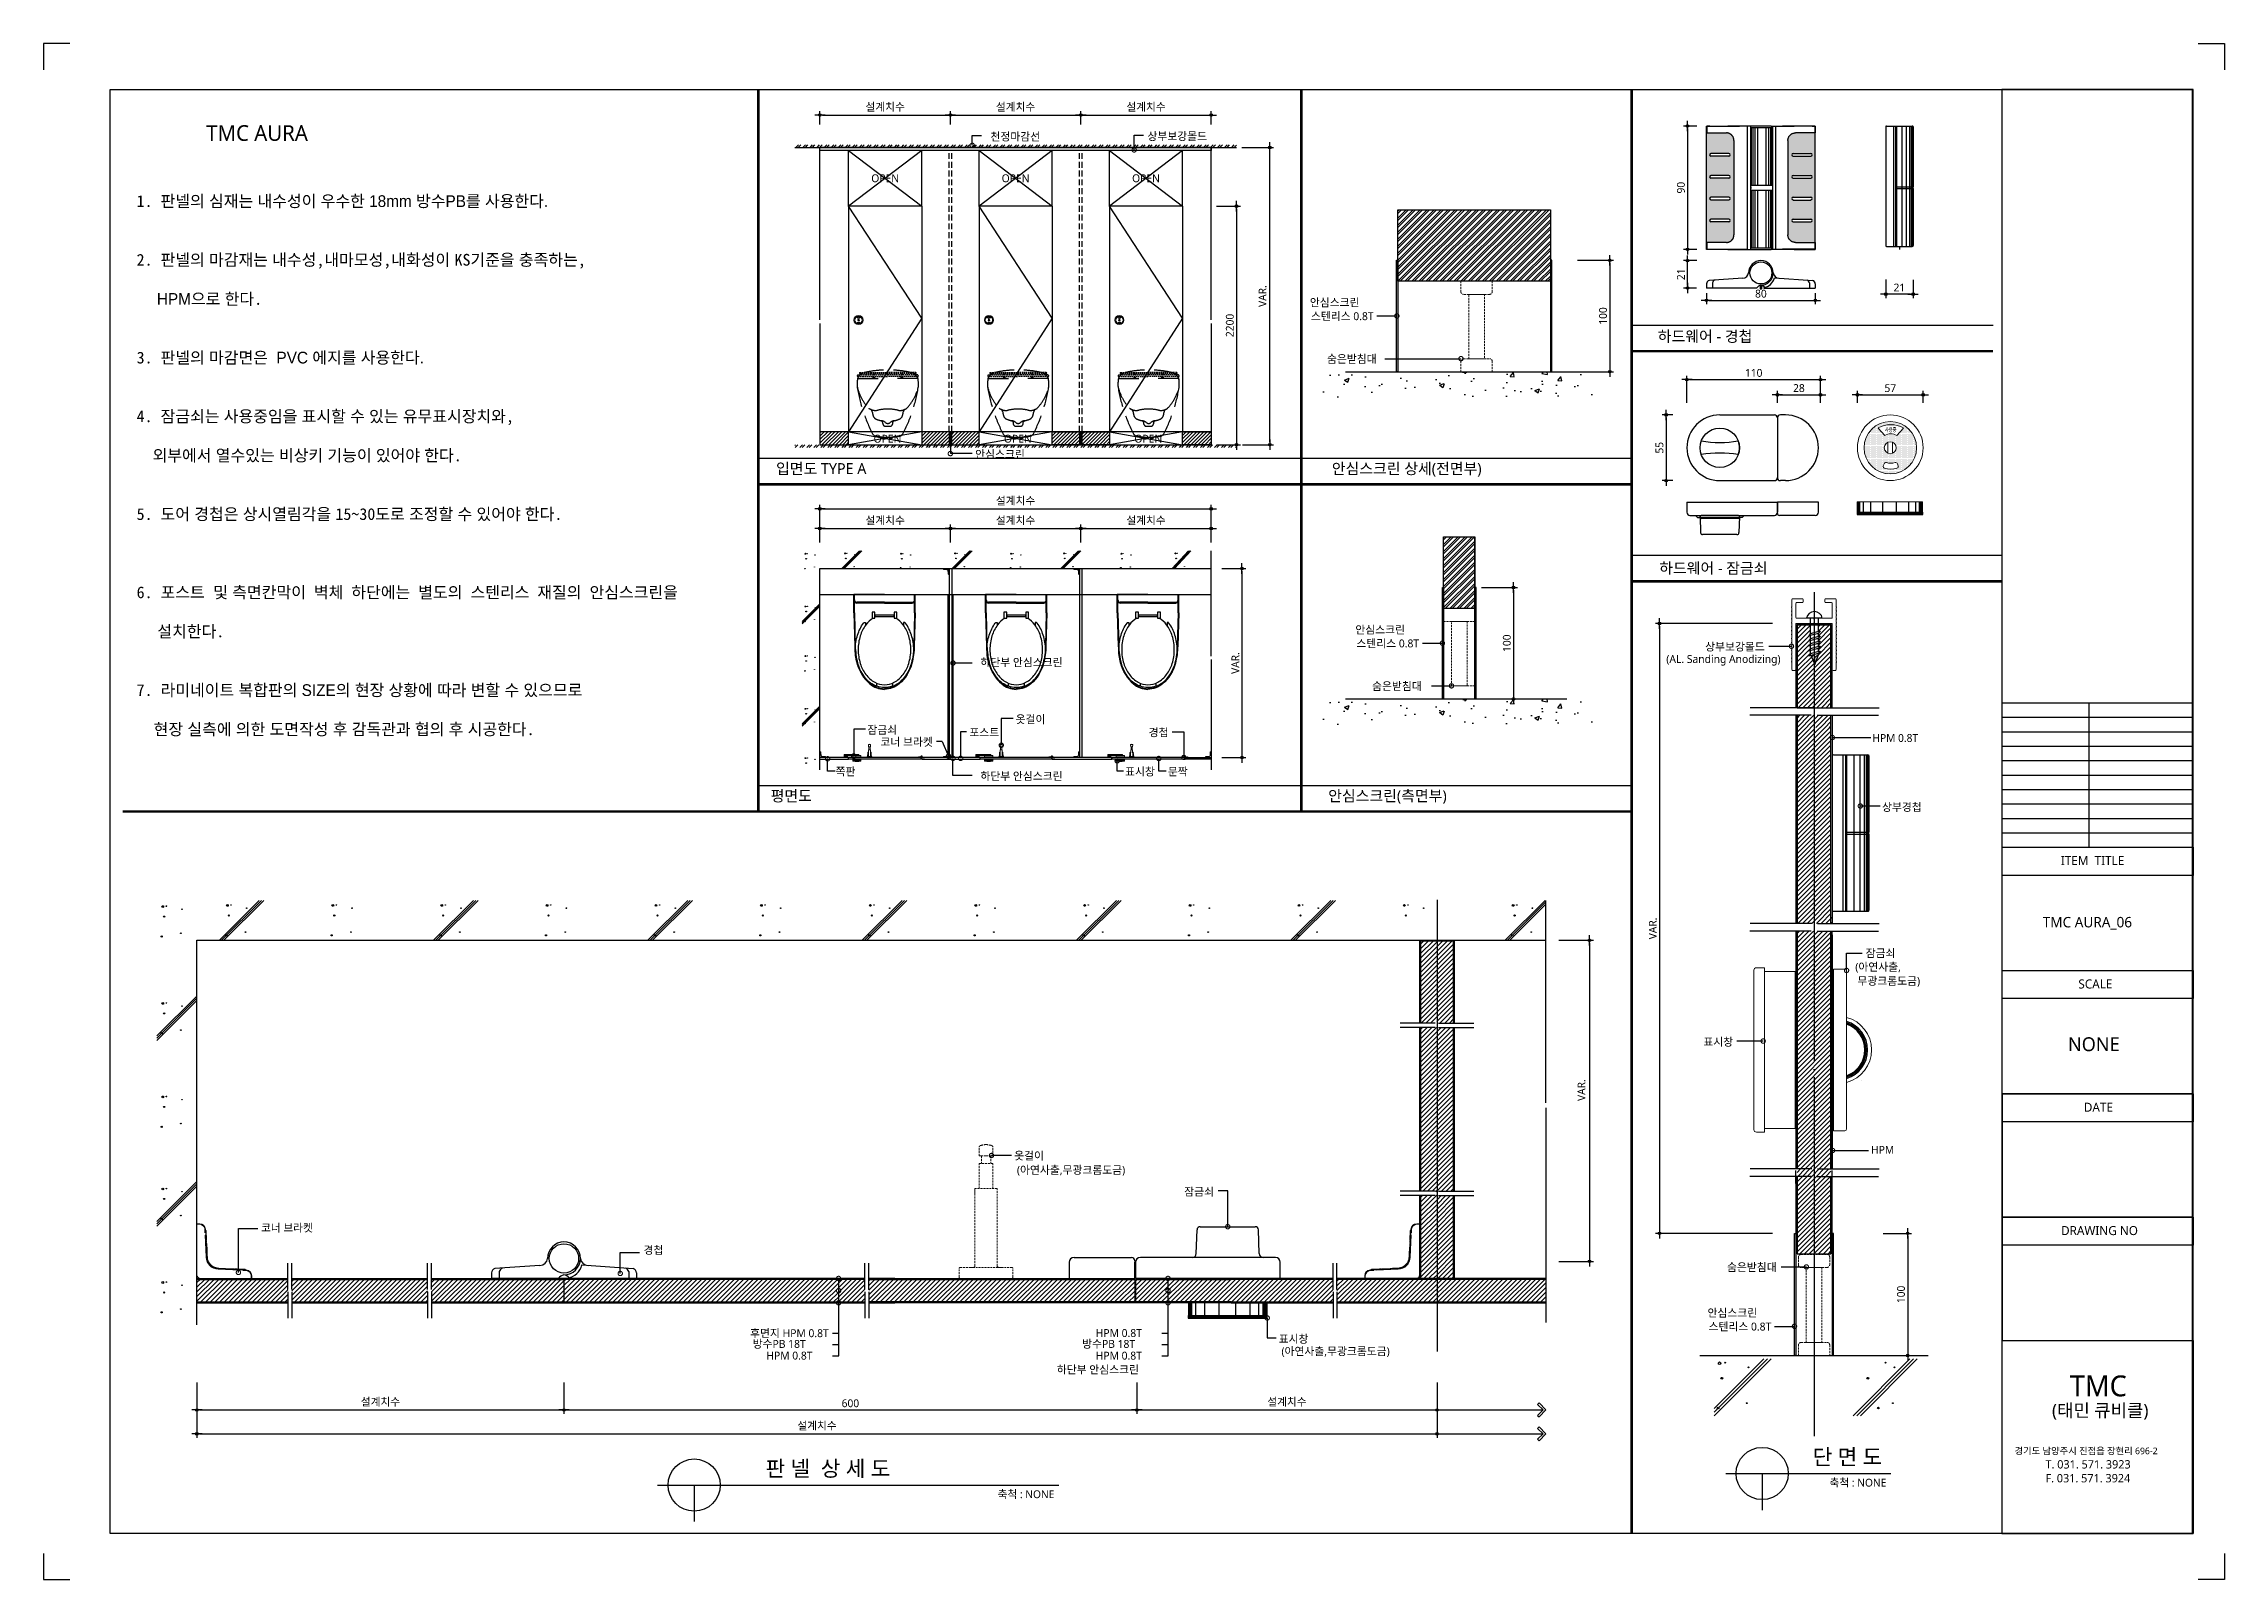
# Model space of a CAD drawing. Extents: x -256 to 8104, y -176 to 5714.
import ezdxf
from ezdxf.enums import TextEntityAlignment as Align

# ---------------------------------------------------------------- set-up
doc = ezdxf.new("R2010")
doc.units = 0
doc.header["$LTSCALE"] = 30
for name, pattern in [('CEN', [62, 60, -1, 0, -1]), ('HIDDEN', [0.375, 0.25, -0.125]), ('HIDDEN2', [4.7625, 3.175, -1.5875])]:
    doc.linetypes.add(name, pattern=pattern)
doc.layers.get('0').update_dxf_attribs({"linetype": 'CONTINUOUS'})
doc.layers.get('DEFPOINTS').update_dxf_attribs({"linetype": 'CONTINUOUS'})
for name, color, linetype in [('02---제품선', 4, 'CONTINUOUS'), ('0_toilet', 6, 'CONTINUOUS'), ('C', 2, 'CONTINUOUS'), ('curior-0Line', 252, 'CONTINUOUS'), ('DIM', 7, 'CONTINUOUS'), ('HAT', 8, 'CONTINUOUS'), ('HID', 9, 'HIDDEN'), ('jac text', 7, 'CONTINUOUS'), ('TIT', 3, 'CONTINUOUS'), ('경첩', 4, 'CONTINUOUS'), ('기타', 1, 'CONTINUOUS'), ('문자', 3, 'CONTINUOUS'), ('부자재', 4, 'CONTINUOUS'), ('상부보강몰드', 4, 'HIDDEN2'), ('옷걸이', 4, 'CONTINUOUS'), ('잠금쇠(회전형)', 4, 'CONTINUOUS'), ('중심선', 1, 'CEN'), ('치수', 1, 'CONTINUOUS'), ('판넬', 2, 'CONTINUOUS'), ('해치', 8, 'CONTINUOUS')]:
    doc.layers.add(name, color=color, linetype=linetype)
doc.styles.add('HDW', font='gulim.ttc')
doc.styles.add('돋움', font='malgun.ttf')
doc.dimstyles.new('10', dxfattribs={"dimscale": 10, "dimtxt": 3, "dimasz": 1, "dimexe": 1.5, "dimexo": 2, "dimgap": 1, "dimtad": 1, "dimdec": 0, "dimlunit": 6, "dimtxsty": '돋움', "dimblk": 'DIMDOT', "dimcen": -1, "dimdle": 1.5, "dimclrt": 3, "dimazin": 3, "dimtfac": 1, "dimtdec": 0, "dimtix": 1, "dimtmove": 2, "dimatfit": 3, "dimldrblk": 'DIMDOT', "dimarcsym": 0})
pattern_1 = [(45, (50000, 0), (-8.980256, 8.980256), [])]

# ---------------------------------------------------------------- blocks, each defined once
blk = doc.blocks.new('DIMDOT')
at = {"linetype": 'Continuous'}
blk.add_line((-2, 0), (2, 0), dxfattribs=at)
for radius in [0.5, 0.25]:
    blk.add_circle((0, 0), radius, dxfattribs=at)
blk = doc.blocks.new('*D152')
at = {"layer": 'DEFPOINTS', "color": 0}
for p in [(61541.7, 5615.9), (61041.7, 5559.6), (61541.7, 5559.6)]:
    blk.add_point(p, dxfattribs=at)
at = {"layer": 'DIM', "color": 0, "lineweight": -2, "ltscale": 10}
for p, q in [((61041.7, 5579.6), (61041.7, 5630.9)), ((61051.7, 5615.9), (61531.7, 5615.9)), ((61541.7, 5579.6), (61541.7, 5630.9))]:
    blk.add_line(p, q, dxfattribs=at)
at = {"layer": 'DIM', "color": 0, "lineweight": -2, "xscale": 10, "yscale": 10, "zscale": 10, "rotation": 180}
blk.add_blockref('DIMDOT', (61041.7, 5615.9), dxfattribs=at)
at = {"layer": 'DIM', "color": 0, "lineweight": -2, "xscale": 10, "yscale": 10, "zscale": 10}
blk.add_blockref('DIMDOT', (61541.7, 5615.9), dxfattribs=at)
at = {"layer": 'DIM', "color": 3, "insert": (61291.7, 5645.6), "char_height": 30, "attachment_point": 5, "style": '돋움'}
blk.add_mtext('설계치수', dxfattribs=at)
blk = doc.blocks.new('*D153')
at = {"layer": 'DEFPOINTS', "color": 0}
for p in [(62041.7, 5615.9), (61541.7, 5559.6), (62041.7, 5559.6)]:
    blk.add_point(p, dxfattribs=at)
at = {"layer": 'DIM', "color": 0, "lineweight": -2, "ltscale": 10}
for p, q in [((61541.7, 5579.6), (61541.7, 5630.9)), ((61551.7, 5615.9), (62031.7, 5615.9)), ((62041.7, 5579.6), (62041.7, 5630.9))]:
    blk.add_line(p, q, dxfattribs=at)
at = {"layer": 'DIM', "color": 0, "lineweight": -2, "xscale": 10, "yscale": 10, "zscale": 10, "rotation": 180}
blk.add_blockref('DIMDOT', (61541.7, 5615.9), dxfattribs=at)
at = {"layer": 'DIM', "color": 0, "lineweight": -2, "xscale": 10, "yscale": 10, "zscale": 10}
blk.add_blockref('DIMDOT', (62041.7, 5615.9), dxfattribs=at)
at = {"layer": 'DIM', "color": 3, "insert": (61791.7, 5645.6), "char_height": 30, "attachment_point": 5, "style": '돋움'}
blk.add_mtext('설계치수', dxfattribs=at)
blk = doc.blocks.new('_DOTSMALL')
at = {"color": 0, "linetype": 'ByBlock', "const_width": 0.5}
blk.add_lwpolyline([(-0.0625, 0, 1), (0.0625, 0, 1)], format="xyb", close=True, dxfattribs=at)
blk = doc.blocks.new('A$C63EC304E')
at = {"layer": '치수', "color": 1, "xscale": 2.5, "yscale": 2.5, "zscale": 2.5, "rotation": 234.3098741996962}
blk.add_blockref('_DOTSMALL', (0.31, 0.31), dxfattribs=at)
blk = doc.blocks.new('A$C2BC9653E')
at = {"layer": '치수', "xscale": 0.3333333333333333, "yscale": 0.3333333333333333, "zscale": 0.3333333333333333}
blk.add_blockref('A$C63EC304E', (0, 0), dxfattribs=at)
blk = doc.blocks.new('A$C7FC71301')
at = {"layer": '치수', "rotation": 180}
blk.add_blockref('A$C2BC9653E', (0.21, 0.21), dxfattribs=at)
blk = doc.blocks.new('A$C4A20372B')
at = {"layer": '치수'}
blk.add_blockref('A$C7FC71301', (0, 0), dxfattribs=at)
blk = doc.blocks.new('A$C566469F5')
at = {"layer": '치수'}
blk.add_blockref('A$C4A20372B', (0, 0), dxfattribs=at)
blk = doc.blocks.new('A$C7E317CD4')
at = {"layer": '해치', "xscale": 2, "yscale": 2, "zscale": 2}
blk.add_blockref('A$C566469F5', (0, 0), dxfattribs=at)
blk = doc.blocks.new('A$C601D7F27')
at = {"layer": '치수'}
blk.add_blockref('A$C7E317CD4', (0, 0), dxfattribs=at)
blk = doc.blocks.new('A$C38802C08')
at = {"layer": '치수'}
blk.add_blockref('A$C601D7F27', (0, 0), dxfattribs=at)
blk = doc.blocks.new('*D154')
at = {"layer": 'DEFPOINTS', "color": 0}
for p in [(62541.7, 5615.9), (62041.7, 5559.6), (62541.7, 5559.6)]:
    blk.add_point(p, dxfattribs=at)
at = {"layer": 'DIM', "color": 0, "lineweight": -2, "ltscale": 10}
for p, q in [((62041.7, 5579.6), (62041.7, 5630.9)), ((62051.7, 5615.9), (62531.7, 5615.9)), ((62541.7, 5579.6), (62541.7, 5630.9))]:
    blk.add_line(p, q, dxfattribs=at)
at = {"layer": 'DIM', "color": 0, "lineweight": -2, "xscale": 10, "yscale": 10, "zscale": 10, "rotation": 180}
blk.add_blockref('DIMDOT', (62041.7, 5615.9), dxfattribs=at)
at = {"layer": 'DIM', "color": 0, "lineweight": -2, "xscale": 10, "yscale": 10, "zscale": 10}
blk.add_blockref('DIMDOT', (62541.7, 5615.9), dxfattribs=at)
at = {"layer": 'DIM', "color": 3, "insert": (62291.7, 5645.6), "char_height": 30, "attachment_point": 5, "style": '돋움'}
blk.add_mtext('설계치수', dxfattribs=at)
blk = doc.blocks.new('*D155')
at = {"layer": 'DEFPOINTS', "color": 0}
for p in [(62541.7, 5266.7), (62541.7, 4351.7), (62638.6, 4351.7)]:
    blk.add_point(p, dxfattribs=at)
at = {"layer": 'DIM', "color": 0, "lineweight": -2, "ltscale": 10}
for p, q in [((62561.7, 5266.7), (62653.6, 5266.7)), ((62638.6, 5256.7), (62638.6, 4361.7)), ((62561.7, 4351.7), (62653.6, 4351.7))]:
    blk.add_line(p, q, dxfattribs=at)
at = {"layer": 'DIM', "color": 0, "lineweight": -2, "xscale": 10, "yscale": 10, "zscale": 10}
for p, rotation in [((62638.6, 5266.7), 90), ((62638.6, 4351.7), 270)]:
    blk.add_blockref('DIMDOT', p, dxfattribs=dict(at, rotation=rotation))
at = {"layer": 'DIM', "color": 3, "insert": (62613.1, 4809.2), "char_height": 30, "attachment_point": 5, "rotation": 90, "style": '돋움'}
blk.add_mtext('2200', dxfattribs=at)
blk = doc.blocks.new('*D156')
at = {"layer": 'DEFPOINTS', "color": 0}
for p in [(62562.7, 3876.8), (62562.7, 3151.8), (62659.6, 3151.8)]:
    blk.add_point(p, dxfattribs=at)
at = {"layer": 'DIM', "color": 0, "lineweight": -2, "ltscale": 10}
for p, q in [((62582.7, 3876.8), (62674.6, 3876.8)), ((62659.6, 3866.8), (62659.6, 3161.8)), ((62582.7, 3151.8), (62674.6, 3151.8))]:
    blk.add_line(p, q, dxfattribs=at)
at = {"layer": 'DIM', "color": 0, "lineweight": -2, "xscale": 10, "yscale": 10, "zscale": 10}
for p, rotation in [((62659.6, 3876.8), 90), ((62659.6, 3151.8), 270)]:
    blk.add_blockref('DIMDOT', p, dxfattribs=dict(at, rotation=rotation))
at = {"layer": 'DIM', "color": 3, "insert": (62634.4, 3514.3), "char_height": 30, "attachment_point": 5, "rotation": 90, "style": '돋움'}
blk.add_mtext('VAR.', dxfattribs=at)
blk = doc.blocks.new('*D157')
at = {"layer": 'DEFPOINTS', "color": 0}
for p in [(62541.7, 4030.4), (62041.7, 3957.3), (62541.7, 3957.3)]:
    blk.add_point(p, dxfattribs=at)
at = {"layer": 'DIM', "color": 0, "lineweight": -2, "ltscale": 10}
for p, q in [((62041.7, 3977.3), (62041.7, 4045.4)), ((62051.7, 4030.4), (62531.7, 4030.4)), ((62541.7, 3977.3), (62541.7, 4045.4))]:
    blk.add_line(p, q, dxfattribs=at)
at = {"layer": 'DIM', "color": 0, "lineweight": -2, "xscale": 10, "yscale": 10, "zscale": 10, "rotation": 180}
blk.add_blockref('DIMDOT', (62041.7, 4030.4), dxfattribs=at)
at = {"layer": 'DIM', "color": 0, "lineweight": -2, "xscale": 10, "yscale": 10, "zscale": 10}
blk.add_blockref('DIMDOT', (62541.7, 4030.4), dxfattribs=at)
at = {"layer": 'DIM', "color": 3, "insert": (62291.7, 4060), "char_height": 30, "attachment_point": 5, "style": '돋움'}
blk.add_mtext('설계치수', dxfattribs=at)
blk = doc.blocks.new('*D158')
at = {"layer": 'DEFPOINTS', "color": 0}
for p in [(62541.7, 4105.7), (61041.7, 3957.3), (62541.7, 3957.3)]:
    blk.add_point(p, dxfattribs=at)
at = {"layer": 'DIM', "color": 0, "lineweight": -2, "ltscale": 10}
for p, q in [((61041.7, 3977.3), (61041.7, 4120.7)), ((61051.7, 4105.7), (62531.7, 4105.7)), ((62541.7, 3977.3), (62541.7, 4120.7))]:
    blk.add_line(p, q, dxfattribs=at)
at = {"layer": 'DIM', "color": 0, "lineweight": -2, "xscale": 10, "yscale": 10, "zscale": 10, "rotation": 180}
blk.add_blockref('DIMDOT', (61041.7, 4105.7), dxfattribs=at)
at = {"layer": 'DIM', "color": 0, "lineweight": -2, "xscale": 10, "yscale": 10, "zscale": 10}
blk.add_blockref('DIMDOT', (62541.7, 4105.7), dxfattribs=at)
at = {"layer": 'DIM', "color": 3, "insert": (61791.7, 4135.4), "char_height": 30, "attachment_point": 5, "style": '돋움'}
blk.add_mtext('설계치수', dxfattribs=at)
blk = doc.blocks.new('*D159')
at = {"layer": 'DEFPOINTS', "color": 0}
for p in [(62041.7, 4030.4), (61541.7, 3957.3), (62041.7, 3957.3)]:
    blk.add_point(p, dxfattribs=at)
at = {"layer": 'DIM', "color": 0, "lineweight": -2, "ltscale": 10}
for p, q in [((61541.7, 3977.3), (61541.7, 4045.4)), ((61551.7, 4030.4), (62031.7, 4030.4)), ((62041.7, 3977.3), (62041.7, 4045.4))]:
    blk.add_line(p, q, dxfattribs=at)
at = {"layer": 'DIM', "color": 0, "lineweight": -2, "xscale": 10, "yscale": 10, "zscale": 10, "rotation": 180}
blk.add_blockref('DIMDOT', (61541.7, 4030.4), dxfattribs=at)
at = {"layer": 'DIM', "color": 0, "lineweight": -2, "xscale": 10, "yscale": 10, "zscale": 10}
blk.add_blockref('DIMDOT', (62041.7, 4030.4), dxfattribs=at)
at = {"layer": 'DIM', "color": 3, "insert": (61791.7, 4060), "char_height": 30, "attachment_point": 5, "style": '돋움'}
blk.add_mtext('설계치수', dxfattribs=at)
blk = doc.blocks.new('*D160')
at = {"layer": 'DEFPOINTS', "color": 0}
for p in [(61541.7, 4030.4), (61041.7, 3957.3), (61541.7, 3957.3)]:
    blk.add_point(p, dxfattribs=at)
at = {"layer": 'DIM', "color": 0, "lineweight": -2, "ltscale": 10}
for p, q in [((61041.7, 3977.3), (61041.7, 4045.4)), ((61051.7, 4030.4), (61531.7, 4030.4)), ((61541.7, 3977.3), (61541.7, 4045.4))]:
    blk.add_line(p, q, dxfattribs=at)
at = {"layer": 'DIM', "color": 0, "lineweight": -2, "xscale": 10, "yscale": 10, "zscale": 10, "rotation": 180}
blk.add_blockref('DIMDOT', (61041.7, 4030.4), dxfattribs=at)
at = {"layer": 'DIM', "color": 0, "lineweight": -2, "xscale": 10, "yscale": 10, "zscale": 10}
blk.add_blockref('DIMDOT', (61541.7, 4030.4), dxfattribs=at)
at = {"layer": 'DIM', "color": 3, "insert": (61291.7, 4060), "char_height": 30, "attachment_point": 5, "style": '돋움'}
blk.add_mtext('설계치수', dxfattribs=at)
blk = doc.blocks.new('*D161')
at = {"layer": 'DEFPOINTS', "color": 0}
for p in [(58653.4, 775.5), (60060.5, 775.5), (60060.5, 649.8)]:
    blk.add_point(p, dxfattribs=at)
at = {"layer": 'DIM', "color": 0, "lineweight": -2, "ltscale": 10}
for p, q in [((58653.4, 755.5), (58653.4, 634.8)), ((60060.5, 755.5), (60060.5, 634.8)), ((58663.4, 649.8), (60050.5, 649.8))]:
    blk.add_line(p, q, dxfattribs=at)
at = {"layer": 'DIM', "color": 0, "lineweight": -2, "xscale": 10, "yscale": 10, "zscale": 10, "rotation": 180}
blk.add_blockref('DIMDOT', (58653.4, 649.8), dxfattribs=at)
at = {"layer": 'DIM', "color": 0, "lineweight": -2, "xscale": 10, "yscale": 10, "zscale": 10}
blk.add_blockref('DIMDOT', (60060.5, 649.8), dxfattribs=at)
at = {"layer": 'DIM', "color": 3, "insert": (59357, 679.5), "char_height": 30, "attachment_point": 5, "style": '돋움'}
blk.add_mtext('설계치수', dxfattribs=at)
blk = doc.blocks.new('*D162')
at = {"layer": 'DEFPOINTS', "color": 0}
for p in [(58653.4, 775.5), (63407.3, 775.5), (63407.3, 558.3)]:
    blk.add_point(p, dxfattribs=at)
at = {"layer": 'DIM', "color": 0, "lineweight": -2, "ltscale": 10}
for p, q in [((58653.4, 755.5), (58653.4, 543.3)), ((63407.3, 755.5), (63407.3, 543.3)), ((58663.4, 558.3), (63397.3, 558.3))]:
    blk.add_line(p, q, dxfattribs=at)
at = {"layer": 'DIM', "color": 0, "lineweight": -2, "xscale": 10, "yscale": 10, "zscale": 10, "rotation": 180}
blk.add_blockref('DIMDOT', (58653.4, 558.3), dxfattribs=at)
at = {"layer": 'DIM', "color": 0, "lineweight": -2, "xscale": 10, "yscale": 10, "zscale": 10}
blk.add_blockref('DIMDOT', (63407.3, 558.3), dxfattribs=at)
at = {"layer": 'DIM', "color": 3, "insert": (61030.4, 588), "char_height": 30, "attachment_point": 5, "style": '돋움'}
blk.add_mtext('설계치수', dxfattribs=at)
blk = doc.blocks.new('*D163')
at = {"layer": 'DEFPOINTS', "color": 0}
for p in [(62256.5, 775.5), (63407.3, 775.5), (63407.3, 649.8)]:
    blk.add_point(p, dxfattribs=at)
at = {"layer": 'DIM', "color": 0, "lineweight": -2, "ltscale": 10}
for p, q in [((62256.5, 755.5), (62256.5, 634.8)), ((63407.3, 755.5), (63407.3, 634.8)), ((62266.5, 649.8), (63397.3, 649.8))]:
    blk.add_line(p, q, dxfattribs=at)
at = {"layer": 'DIM', "color": 0, "lineweight": -2, "xscale": 10, "yscale": 10, "zscale": 10, "rotation": 180}
blk.add_blockref('DIMDOT', (62256.5, 649.8), dxfattribs=at)
at = {"layer": 'DIM', "color": 0, "lineweight": -2, "xscale": 10, "yscale": 10, "zscale": 10}
blk.add_blockref('DIMDOT', (63407.3, 649.8), dxfattribs=at)
at = {"layer": 'DIM', "color": 3, "insert": (62831.9, 679.5), "char_height": 30, "attachment_point": 5, "style": '돋움'}
blk.add_mtext('설계치수', dxfattribs=at)
blk = doc.blocks.new('*D164')
at = {"layer": 'DEFPOINTS', "color": 0}
for p in [(60060.5, 775.5), (62256.5, 775.5), (62256.5, 649.8)]:
    blk.add_point(p, dxfattribs=at)
at = {"layer": 'DIM', "color": 0, "lineweight": -2, "ltscale": 10}
for p, q in [((60060.5, 755.5), (60060.5, 634.8)), ((62256.5, 755.5), (62256.5, 634.8)), ((60070.5, 649.8), (62246.5, 649.8))]:
    blk.add_line(p, q, dxfattribs=at)
at = {"layer": 'DIM', "color": 0, "lineweight": -2, "xscale": 10, "yscale": 10, "zscale": 10, "rotation": 180}
blk.add_blockref('DIMDOT', (60060.5, 649.8), dxfattribs=at)
at = {"layer": 'DIM', "color": 0, "lineweight": -2, "xscale": 10, "yscale": 10, "zscale": 10}
blk.add_blockref('DIMDOT', (62256.5, 649.8), dxfattribs=at)
at = {"layer": 'DIM', "color": 3, "insert": (61158.5, 675.3), "char_height": 30, "attachment_point": 5, "style": '돋움'}
blk.add_mtext('600', dxfattribs=at)
blk = doc.blocks.new('A$C06B31977')
for p, q in [((1.26, 11.06), (1.26, 21.17)), ((1.26, 10.11), (1.26, 0))]:
    blk.add_line(p, q)
blk = doc.blocks.new('*D165')
at = {"layer": 'DEFPOINTS', "color": 0}
for p in [(63854.1, 2451.2), (63854.1, 1219.8), (63992, 1219.8)]:
    blk.add_point(p, dxfattribs=at)
at = {"layer": 'DIM', "color": 0, "lineweight": -2, "ltscale": 10}
for p, q in [((63874.1, 2451.2), (64007, 2451.2)), ((63992, 2441.2), (63992, 1229.8)), ((63874.1, 1219.8), (64007, 1219.8))]:
    blk.add_line(p, q, dxfattribs=at)
at = {"layer": 'DIM', "color": 0, "lineweight": -2, "xscale": 10, "yscale": 10, "zscale": 10}
for p, rotation in [((63992, 2451.2), 90), ((63992, 1219.8), 270)]:
    blk.add_blockref('DIMDOT', p, dxfattribs=dict(at, rotation=rotation))
at = {"layer": 'DIM', "color": 3, "insert": (63961.2, 1876.4), "char_height": 30, "attachment_point": 5, "rotation": 90, "style": '돋움'}
blk.add_mtext('VAR.', dxfattribs=at)
blk = doc.blocks.new('A$C13EB2441')
for p, q in [((0.84, 7.37), (0.84, 14.11)), ((0.84, 6.74), (0.84, 0))]:
    blk.add_line(p, q)
blk = doc.blocks.new('*D166')
at = {"layer": 'DEFPOINTS', "color": 0}
for p in [(64877.2, 4601.3), (64365.2, 4492.7), (64877.2, 4492.7)]:
    blk.add_point(p, dxfattribs=at)
at = {"layer": 'DIM', "color": 0, "lineweight": -2, "ltscale": 10}
for p, q in [((64365.2, 4512.7), (64365.2, 4616.3)), ((64375.2, 4601.3), (64867.2, 4601.3)), ((64877.2, 4512.7), (64877.2, 4616.3))]:
    blk.add_line(p, q, dxfattribs=at)
at = {"layer": 'DIM', "color": 0, "lineweight": -2, "xscale": 10, "yscale": 10, "zscale": 10, "rotation": 180}
blk.add_blockref('DIMDOT', (64365.2, 4601.3), dxfattribs=at)
at = {"layer": 'DIM', "color": 0, "lineweight": -2, "xscale": 10, "yscale": 10, "zscale": 10}
blk.add_blockref('DIMDOT', (64877.2, 4601.3), dxfattribs=at)
at = {"layer": 'DIM', "color": 3, "insert": (64621.2, 4626.9), "char_height": 30, "attachment_point": 5, "style": '돋움'}
blk.add_mtext('110', dxfattribs=at)
blk = doc.blocks.new('*D167')
at = {"layer": 'DEFPOINTS', "color": 0}
for p in [(64877.2, 4543.3), (64712.2, 4492.7), (64877.2, 4492.7)]:
    blk.add_point(p, dxfattribs=at)
at = {"layer": 'DIM', "color": 0, "lineweight": -2, "ltscale": 10}
for p, q in [((64712.2, 4512.7), (64712.2, 4558.3)), ((64722.2, 4543.3), (64867.2, 4543.3)), ((64877.2, 4512.7), (64877.2, 4558.3))]:
    blk.add_line(p, q, dxfattribs=at)
at = {"layer": 'DIM', "color": 0, "lineweight": -2, "xscale": 10, "yscale": 10, "zscale": 10, "rotation": 180}
blk.add_blockref('DIMDOT', (64712.2, 4543.3), dxfattribs=at)
at = {"layer": 'DIM', "color": 0, "lineweight": -2, "xscale": 10, "yscale": 10, "zscale": 10}
blk.add_blockref('DIMDOT', (64877.2, 4543.3), dxfattribs=at)
at = {"layer": 'DIM', "color": 3, "insert": (64794.7, 4568.8), "char_height": 30, "attachment_point": 5, "style": '돋움'}
blk.add_mtext('28', dxfattribs=at)
blk = doc.blocks.new('*D168')
at = {"layer": 'DEFPOINTS', "color": 0}
for p in [(65270.9, 4543.3), (65018.9, 4492.7), (65270.9, 4492.7)]:
    blk.add_point(p, dxfattribs=at)
at = {"layer": 'DIM', "color": 0, "lineweight": -2, "ltscale": 10}
for p, q in [((65018.9, 4512.7), (65018.9, 4558.3)), ((65028.9, 4543.3), (65260.9, 4543.3)), ((65270.9, 4512.7), (65270.9, 4558.3))]:
    blk.add_line(p, q, dxfattribs=at)
at = {"layer": 'DIM', "color": 0, "lineweight": -2, "xscale": 10, "yscale": 10, "zscale": 10, "rotation": 180}
blk.add_blockref('DIMDOT', (65018.9, 4543.3), dxfattribs=at)
at = {"layer": 'DIM', "color": 0, "lineweight": -2, "xscale": 10, "yscale": 10, "zscale": 10}
blk.add_blockref('DIMDOT', (65270.9, 4543.3), dxfattribs=at)
at = {"layer": 'DIM', "color": 3, "insert": (65144.9, 4568.6), "char_height": 30, "attachment_point": 5, "style": '돋움'}
blk.add_mtext('57', dxfattribs=at)
blk = doc.blocks.new('*D169')
at = {"layer": 'DEFPOINTS', "color": 0}
for p in [(64422.8, 5574), (64367.8, 5100.9), (64422.8, 5100.9)]:
    blk.add_point(p, dxfattribs=at)
at = {"layer": 'DIM', "color": 0, "lineweight": -2, "ltscale": 10}
for p, q in [((64402.8, 5574), (64352.8, 5574)), ((64367.8, 5564), (64367.8, 5110.9)), ((64402.8, 5100.9), (64352.8, 5100.9))]:
    blk.add_line(p, q, dxfattribs=at)
at = {"layer": 'DIM', "color": 0, "lineweight": -2, "xscale": 10, "yscale": 10, "zscale": 10}
for p, rotation in [((64367.8, 5574), 90), ((64367.8, 5100.9), 270)]:
    blk.add_blockref('DIMDOT', p, dxfattribs=dict(at, rotation=rotation))
at = {"layer": 'DIM', "color": 3, "insert": (64342.3, 5337.5), "char_height": 30, "attachment_point": 5, "rotation": 90, "style": '돋움'}
blk.add_mtext('90', dxfattribs=at)
blk = doc.blocks.new('*D170')
at = {"layer": 'DEFPOINTS', "color": 0}
for p in [(64440.4, 4952.7), (64857.5, 4952.7), (64857.5, 4905.3)]:
    blk.add_point(p, dxfattribs=at)
at = {"layer": 'DIM', "color": 0, "lineweight": -2, "ltscale": 10}
for p, q in [((64440.4, 4932.7), (64440.4, 4890.3)), ((64857.5, 4932.7), (64857.5, 4890.3)), ((64450.4, 4905.3), (64847.5, 4905.3))]:
    blk.add_line(p, q, dxfattribs=at)
at = {"layer": 'DIM', "color": 0, "lineweight": -2, "xscale": 10, "yscale": 10, "zscale": 10, "rotation": 180}
blk.add_blockref('DIMDOT', (64440.4, 4905.3), dxfattribs=at)
at = {"layer": 'DIM', "color": 0, "lineweight": -2, "xscale": 10, "yscale": 10, "zscale": 10}
blk.add_blockref('DIMDOT', (64857.5, 4905.3), dxfattribs=at)
at = {"layer": 'DIM', "color": 3, "insert": (64648.9, 4930.8), "char_height": 30, "attachment_point": 5, "style": '돋움'}
blk.add_mtext('80', dxfattribs=at)
blk = doc.blocks.new('*D171')
at = {"layer": 'DEFPOINTS', "color": 0}
for p in [(64367.8, 5057.7), (64422.8, 5057.7), (64422.1, 4952.7)]:
    blk.add_point(p, dxfattribs=at)
at = {"layer": 'DIM', "color": 0, "lineweight": -2, "ltscale": 10}
for p, q in [((64402.8, 5057.7), (64352.8, 5057.7)), ((64367.8, 4962.7), (64367.8, 5047.7)), ((64402.1, 4952.7), (64352.8, 4952.7))]:
    blk.add_line(p, q, dxfattribs=at)
at = {"layer": 'DIM', "color": 0, "lineweight": -2, "xscale": 10, "yscale": 10, "zscale": 10}
for p, rotation in [((64367.8, 5057.7), 90), ((64367.8, 4952.7), 270)]:
    blk.add_blockref('DIMDOT', p, dxfattribs=dict(at, rotation=rotation))
at = {"layer": 'DIM', "color": 3, "insert": (64342.5, 5005.2), "char_height": 30, "attachment_point": 5, "rotation": 90, "style": '돋움'}
blk.add_mtext('21', dxfattribs=at)
blk = doc.blocks.new('*D172')
at = {"layer": 'DEFPOINTS', "color": 0}
for p in [(65127.3, 5004.9), (65232.3, 5004.1), (65127.3, 4929.2)]:
    blk.add_point(p, dxfattribs=at)
at = {"layer": 'DIM', "color": 0, "lineweight": -2, "ltscale": 10}
for p, q in [((65127.3, 4984.9), (65127.3, 4914.2)), ((65232.3, 4984.1), (65232.3, 4914.2)), ((65222.3, 4929.2), (65137.3, 4929.2))]:
    blk.add_line(p, q, dxfattribs=at)
at = {"layer": 'DIM', "color": 0, "lineweight": -2, "xscale": 10, "yscale": 10, "zscale": 10, "rotation": 180}
blk.add_blockref('DIMDOT', (65127.3, 4929.2), dxfattribs=at)
at = {"layer": 'DIM', "color": 0, "lineweight": -2, "xscale": 10, "yscale": 10, "zscale": 10}
blk.add_blockref('DIMDOT', (65232.3, 4929.2), dxfattribs=at)
at = {"layer": 'DIM', "color": 3, "insert": (65179.8, 4954.5), "char_height": 30, "attachment_point": 5, "style": '돋움'}
blk.add_mtext('21', dxfattribs=at)
blk = doc.blocks.new('A$C10E41893')
at = {"layer": '부자재'}
for p, q in [((6, 0), (6, 196)), ((123, 196), (6, 196)), ((123, 192), (6, 192)), ((55, 0), (55, 177)), ((61, 0), (61, 177)), ((6, 0), (6, -196)), ((55, 0), (55, -177)), ((61, 0), (61, -177)), ((123, -192), (6, -192)), ((123, -196), (6, -196))]:
    blk.add_line(p, q, dxfattribs=at)
for points in [[(123, 196, -0.012538), (123, 196), (335, 190, -0.055395), (445, 175, -0.154276), (577, 93, -0.179504), (612, 0, -0.179504)], [(123, 192, -0.012538), (123, 192), (335, 187, -0.055395), (444, 172, -0.154276), (574, 91, -0.179504), (608, 0, -0.179504)], [(157, -72, 0.089162), (200, -119, 0.085733), (270, -155, 0.075373), (359, -168, 0.075373), (447, -155, 0.085733), (517, -119, 0.106084), (567, -62, 0.126931), (583, 0, 0.126931), (567, 62, 0.106084), (517, 119, 0.085733), (447, 155, 0.075373), (359, 168, 0.075373), (270, 155, 0.085733), (200, 119, 0.089162), (157, 72)], [(572, 51), (589, 51), (589, 60, 0.021185), (583, 71, 0.106084), (528, 134, 0.085733), (453, 172, 0.075373), (359, 187, 0.075373), (265, 172, 0.085733), (189, 134, 0.007337), (184, 130), (184, 122), (205, 122)], [(123, -196, 0.012538), (123, -196), (335, -190, 0.055395), (445, -175, 0.154276), (577, -93, 0.179504), (612, 0, 0.179504)], [(123, -192, 0.012538), (123, -192), (335, -187, 0.055395), (444, -172, 0.154276), (574, -91, 0.179504), (608, 0, 0.179504)], [(589, -51, 0.090214), (598, 0, 0.090214), (589, 51, 0.106084)], [(572, -51), (589, -51), (589, -60, -0.021185), (583, -71, -0.106084), (528, -134, -0.085733), (453, -172, -0.075373), (359, -187, -0.075373), (265, -172, -0.085733), (189, -134, -0.007337), (184, -130), (184, -122), (205, -122)]]:
    blk.add_lwpolyline(points, format="xyb", dxfattribs=at)
blk.add_lwpolyline([(138, -61), (119, -61), (119, -79), (157, -79), (157, -61), (138, -61), (147, -61), (147, 61), (138, 61), (157, 61), (157, 79), (119, 79), (119, 61), (138, 61), (138, -61), (119, -61)], dxfattribs=at)
for centre, start, end in [((40, 177), 0, 90), ((46, 177), 0, 90), ((40, -177), 270, 0), ((46, -177), 270, 0)]:
    blk.add_arc(centre, 15, start, end, dxfattribs=at)
blk = doc.blocks.new('A$C460A2A32')
at = {"color": 0}
for p, q in [((3, 20), (0, 16)), ((3, 20), (9, 20)), ((4, 10), (162, 10)), ((9, 20), (162, 20)), ((13, 32), (11, 30)), ((13, 32), (162, 32)), ((13, 27), (162, 27)), ((312, 32), (162, 32)), ((312, 27), (162, 27)), ((316, 20), (162, 20)), ((321, 10), (162, 10)), ((312, 32), (313, 30)), ((322, 20), (316, 20)), ((322, 20), (324, 16))]:
    blk.add_line(p, q, dxfattribs=at)
for centre, radius, start, end in [((4, 14), 4, 150.0107, 270), ((13, 29), 2, 135, 270), ((109, 28), 26, 182.6717, 198.4118), ((109, 10), 26, 180, 202.6199), ((107, 28), 23, 183.0205, 200.9186), ((107, 10), 23, 180, 205.7715), ((69, 10), 23, 334.2285, 0), ((69, 28), 23, 339.0814, 356.9795), ((67, 10), 26, 337.3801, 0), ((67, 28), 26, 341.5882, 357.3283), ((257, 10), 26, 180, 202.6199), ((257, 28), 26, 182.6717, 198.4118), ((256, 28), 23, 183.0205, 200.9186), ((256, 10), 23, 180, 205.7715), ((217, 10), 23, 334.2285, 0), ((217, 28), 23, 339.0814, 356.9795), ((216, 28), 26, 341.5882, 357.3283), ((216, 10), 26, 337.3801, 0), ((312, 29), 2, 270, 45), ((321, 14), 4, 270, 29.9893)]:
    blk.add_arc(centre, radius, start, end, dxfattribs=at)
blk = doc.blocks.new('*D173')
at = {"layer": 'DEFPOINTS', "color": 0}
for p in [(64330.9, 4466.1), (64285.2, 4214.1), (64330.9, 4214.1)]:
    blk.add_point(p, dxfattribs=at)
at = {"layer": 'DIM', "color": 0, "lineweight": -2, "ltscale": 10}
for p, q in [((64310.9, 4466.1), (64270.2, 4466.1)), ((64285.2, 4456.1), (64285.2, 4224.1)), ((64310.9, 4214.1), (64270.2, 4214.1))]:
    blk.add_line(p, q, dxfattribs=at)
at = {"layer": 'DIM', "color": 0, "lineweight": -2, "xscale": 10, "yscale": 10, "zscale": 10}
for p, rotation in [((64285.2, 4466.1), 90), ((64285.2, 4214.1), 270)]:
    blk.add_blockref('DIMDOT', p, dxfattribs=dict(at, rotation=rotation))
at = {"layer": 'DIM', "color": 3, "insert": (64259.9, 4340.1), "char_height": 30, "attachment_point": 5, "rotation": 90, "style": '돋움'}
blk.add_mtext('55', dxfattribs=at)
blk = doc.blocks.new('*D174')
at = {"layer": 'DEFPOINTS', "color": 0}
for p in [(64712.9, 3666.1), (64260.1, 1327.1), (64712.9, 1327.1)]:
    blk.add_point(p, dxfattribs=at)
at = {"layer": 'DIM', "color": 0, "lineweight": -2, "ltscale": 10}
for p, q in [((64692.9, 3666.1), (64245.1, 3666.1)), ((64260.1, 3656.1), (64260.1, 1337.1)), ((64692.9, 1327.1), (64245.1, 1327.1))]:
    blk.add_line(p, q, dxfattribs=at)
at = {"layer": 'DIM', "color": 0, "lineweight": -2, "xscale": 10, "yscale": 10, "zscale": 10}
for p, rotation in [((64260.1, 3666.1), 90), ((64260.1, 1327.1), 270)]:
    blk.add_blockref('DIMDOT', p, dxfattribs=dict(at, rotation=rotation))
at = {"layer": 'DIM', "color": 3, "insert": (64234.8, 2496.6), "char_height": 30, "attachment_point": 5, "rotation": 90, "style": '돋움'}
blk.add_mtext('VAR.', dxfattribs=at)
blk = doc.blocks.new('*D175')
at = {"layer": 'DEFPOINTS', "color": 0}
for p in [(65097.3, 1327.2), (65097.3, 858.9), (65211.6, 858.9)]:
    blk.add_point(p, dxfattribs=at)
at = {"layer": 'DIM', "color": 0, "lineweight": -2, "ltscale": 10}
for p, q in [((65117.3, 1327.2), (65226.6, 1327.2)), ((65211.6, 1317.2), (65211.6, 868.9)), ((65117.3, 858.9), (65226.6, 858.9))]:
    blk.add_line(p, q, dxfattribs=at)
at = {"layer": 'DIM', "color": 0, "lineweight": -2, "xscale": 10, "yscale": 10, "zscale": 10}
for p, rotation in [((65211.6, 1327.2), 90), ((65211.6, 858.9), 270)]:
    blk.add_blockref('DIMDOT', p, dxfattribs=dict(at, rotation=rotation))
at = {"layer": 'DIM', "color": 3, "insert": (65186, 1093), "char_height": 30, "attachment_point": 5, "rotation": 90, "style": '돋움'}
blk.add_mtext('100', dxfattribs=at)
blk = doc.blocks.new('*D176')
at = {"layer": 'DEFPOINTS', "color": 0}
for p in [(63557.7, 3804.2), (63557.7, 3376.7), (63700.6, 3376.7)]:
    blk.add_point(p, dxfattribs=at)
at = {"layer": 'DIM', "color": 0, "lineweight": -2, "ltscale": 10}
for p, q in [((63577.7, 3804.2), (63715.6, 3804.2)), ((63700.6, 3794.2), (63700.6, 3386.7)), ((63577.7, 3376.7), (63715.6, 3376.7))]:
    blk.add_line(p, q, dxfattribs=at)
at = {"layer": 'DIM', "color": 0, "lineweight": -2, "xscale": 10, "yscale": 10, "zscale": 10}
for p, rotation in [((63700.6, 3804.2), 90), ((63700.6, 3376.7), 270)]:
    blk.add_blockref('DIMDOT', p, dxfattribs=dict(at, rotation=rotation))
at = {"layer": 'DIM', "color": 3, "insert": (63675, 3590.5), "char_height": 30, "attachment_point": 5, "rotation": 90, "style": '돋움'}
blk.add_mtext('100', dxfattribs=at)
blk = doc.blocks.new('*D177')
at = {"layer": 'DEFPOINTS', "color": 0}
for p in [(63926.4, 5059.1), (63926.4, 4631.7), (64069.3, 4631.7)]:
    blk.add_point(p, dxfattribs=at)
at = {"layer": 'DIM', "color": 0, "lineweight": -2, "ltscale": 10}
for p, q in [((63946.4, 5059.1), (64084.3, 5059.1)), ((64069.3, 5049.1), (64069.3, 4641.7)), ((63946.4, 4631.7), (64084.3, 4631.7))]:
    blk.add_line(p, q, dxfattribs=at)
at = {"layer": 'DIM', "color": 0, "lineweight": -2, "xscale": 10, "yscale": 10, "zscale": 10}
for p, rotation in [((64069.3, 5059.1), 90), ((64069.3, 4631.7), 270)]:
    blk.add_blockref('DIMDOT', p, dxfattribs=dict(at, rotation=rotation))
at = {"layer": 'DIM', "color": 3, "insert": (64043.7, 4845.4), "char_height": 30, "attachment_point": 5, "rotation": 90, "style": '돋움'}
blk.add_mtext('100', dxfattribs=at)
blk = doc.blocks.new('*D178')
at = {"layer": 'DEFPOINTS', "color": 0}
for p in [(62638.6, 5491.5), (62766, 5491.5), (62641.1, 4351.7)]:
    blk.add_point(p, dxfattribs=at)
at = {"layer": 'DIM', "color": 0, "lineweight": -2, "ltscale": 10}
for p, q in [((62658.6, 5491.5), (62781, 5491.5)), ((62766, 4361.7), (62766, 5481.5)), ((62661.1, 4351.7), (62781, 4351.7))]:
    blk.add_line(p, q, dxfattribs=at)
at = {"layer": 'DIM', "color": 0, "lineweight": -2, "xscale": 10, "yscale": 10, "zscale": 10}
for p, rotation in [((62766, 5491.5), 90), ((62766, 4351.7), 270)]:
    blk.add_blockref('DIMDOT', p, dxfattribs=dict(at, rotation=rotation))
at = {"layer": 'DIM', "color": 3, "insert": (62738.7, 4921.6), "char_height": 30, "attachment_point": 5, "rotation": 90, "style": '돋움'}
blk.add_mtext('VAR.', dxfattribs=at)
blk = doc.blocks.new('AURA_06', base_point=(58321.5, 175.8))
h = blk.add_hatch()
h.set_pattern_fill('ANSI31', color=3, scale=3, angle=180)
h.set_pattern_definition([(225, (58360, 0), (6.735192, -6.735192), [])])
h.paths.add_polyline_path([(61151.7, 4401.7), (61041.7, 4401.7), (61041.7, 4351.7), (61151.7, 4351.7)])
h.paths.add_polyline_path([(61536.7, 4401.7), (61431.7, 4401.7), (61431.7, 4351.7), (61536.7, 4351.7)])
h.paths.add_polyline_path([(61651.7, 4401.7), (61546.7, 4401.7), (61546.7, 4351.7), (61651.7, 4351.7)])
h.paths.add_polyline_path([(62036.7, 4401.7), (61931.7, 4401.7), (61931.7, 4351.7), (62036.7, 4351.7)])
h.paths.add_polyline_path([(62151.7, 4401.7), (62046.7, 4401.7), (62046.7, 4351.7), (62151.7, 4351.7)])
h.paths.add_polyline_path([(62541.7, 4401.7), (62431.7, 4401.7), (62431.7, 4351.7), (62541.7, 4351.7)])
h = blk.add_hatch()
h.set_pattern_fill('ANSI31', color=2, style=0)
h.set_pattern_definition([(45, (58360, 0), (-2.245064, 2.245064), [])])
h.paths.add_polyline_path([(61546.7, 4401.7), (61536.7, 4401.7), (61536.7, 4351.7), (61546.7, 4351.7)])
h = blk.add_hatch()
h.set_pattern_fill('ANSI31', color=2, style=0)
h.set_pattern_definition([(45, (58860, 0), (-2.245064, 2.245064), [])])
h.paths.add_polyline_path([(62046.7, 4401.7), (62036.7, 4401.7), (62036.7, 4351.7), (62046.7, 4351.7)])
h = blk.add_hatch()
h.set_pattern_fill('ANSI31', color=2, style=0)
h.set_pattern_definition([(45, (61538.1663, 1839.9894), (-2.245064, 2.245064), [])])
h.paths.add_polyline_path([(63432.7, 3804.2), (63427.7, 3804.2), (63427.7, 3592.5, -1), (63427.7, 3588.4), (63427.7, 3376.7), (63432.7, 3376.7)])
h.paths.add_polyline_path([(63557.7, 3588.4, -1), (63557.7, 3592.5), (63557.7, 3804.2), (63552.7, 3804.2), (63552.7, 3376.7), (63557.7, 3376.7)])
at = {"layer": 'HAT'}
h = blk.add_hatch(dxfattribs=at)
h.set_pattern_fill('ANSI32', color=256, scale=2, style=0)
h.set_pattern_definition([(45, (49705.63, -141.476), (-13.470384, 13.470384), []), (45, (49714.61, -141.476), (-13.470384, 13.470384), [])])
h.paths.add_polyline_path([(60945, 5501.5), (62638.6, 5501.5), (62638.6, 5491.5), (60945, 5491.5)])
h = blk.add_hatch(dxfattribs=at)
h.set_pattern_fill('ANSI32', color=256, scale=2, style=0)
h.set_pattern_definition([(45, (50000, 0), (-13.470384, 13.470384), []), (45, (50008.98, 0), (-13.470384, 13.470384), [])])
h.paths.add_polyline_path([(63256.9, 5252.9), (63842.3, 5252.9), (63842.3, 4978.3), (63256.9, 4978.3)])
h = blk.add_hatch(dxfattribs=at)
h.set_pattern_fill('ANSI32', color=256, scale=2, style=0)
h.set_pattern_definition([(45, (49705.63, 40.504), (-13.470384, 13.470384), []), (45, (49714.61, 40.504), (-13.470384, 13.470384), [])])
h.paths.add_polyline_path([(60945, 4341.3), (62638.6, 4341.3), (62638.6, 4351.3), (60945, 4351.3)])
h = blk.add_hatch(dxfattribs=at)
h.set_pattern_fill('ANSI32', color=256, scale=2, style=0)
h.set_pattern_definition([(45, (58351.317, 0), (-13.470384, 13.470384), []), (45, (58360.298, 0), (-13.470384, 13.470384), [])])
h.paths.add_polyline_path([(63552.7, 3998), (63432.7, 3998), (63432.7, 3723.4), (63552.7, 3723.4), (63552.7, 3804.2)])
at = {"layer": 'HAT', "transparency": 33554687}
h = blk.add_hatch(dxfattribs=at)
h.set_pattern_fill('ANSI31', color=256, scale=4, style=0)
h.set_pattern_definition(pattern_1)
h.paths.add_polyline_path([(64787.6, 3343.1), (64844, 3343.1), (64852.6, 3343.1), (64852.6, 3547.8), (64832.5, 3542.4), (64839.1, 3551.2), (64839.1, 3563.4), (64832.5, 3561.7), (64839, 3570.4), (64839.1, 3570.4), (64839.1, 3582.7), (64832.4, 3580.9), (64839, 3589.7), (64839.1, 3589.7), (64839.1, 3602), (64832.4, 3600.2), (64838.9, 3608.9), (64839.1, 3609), (64839.1, 3621.2), (64832.3, 3619.4), (64838.9, 3628.2), (64839.1, 3628.2), (64839.1, 3661.1), (64787.6, 3661.1)])
h.paths.add_polyline_path([(64866.2, 3343.1), (64917.6, 3343.1), (64917.6, 3661.1), (64869.1, 3661.1), (64869.1, 3636.2), (64875.6, 3637.9), (64869.1, 3629.2), (64869.1, 3616.9), (64875.6, 3618.7), (64869.1, 3609.9), (64869.1, 3609.9), (64869.1, 3597.7), (64875.7, 3599.4), (64869.2, 3590.7), (64869.1, 3590.7), (64869.1, 3578.4), (64875.7, 3580.2), (64869.2, 3571.4), (64869.1, 3571.4), (64869.1, 3559.2), (64875.8, 3560.9), (64869.3, 3552.2), (64869.1, 3552.1), (64869.1, 3545.6), (64855.1, 3509), (64852.6, 3514.8), (64852.6, 3343.1)])
at = {"layer": 'HAT'}
h = blk.add_hatch(dxfattribs=at)
h.set_pattern_fill('ANSI31', color=256, scale=4, style=0)
h.set_pattern_definition(pattern_1)
edge = h.paths.add_edge_path()
edge.add_line((64917.6, 3265.4), (64858.2, 3265.4))
edge.add_arc((64856.1, 3265.4), 2.08, -54.30987, 0, ccw=False)
edge.add_arc((64856.1, 3265.4), 2.08, 125.69013, 305.69013, ccw=False)
edge.add_arc((64856.1, 3265.4), 2.08, 0, 125.69013, ccw=False)
edge.add_line((64858.2, 3265.4), (64917.6, 3265.4))
edge.add_line((64917.6, 3265.4), (64917.6, 3314.1))
edge.add_line((64917.6, 3314.1), (64907.3, 3314.1))
edge.add_spline(control_points=[(64904.5, 3306.3), (64905.5, 3308.9), (64906.4, 3311.6), (64907.3, 3314.1)], knot_values=[0, 0, 0, 0, 0.152076, 0.152076, 0.152076, 0.152076], degree=3, periodic=0)
edge.add_line((64907.3, 3314.1), (64852.6, 3314.1))
edge.add_line((64852.6, 3314.1), (64852.6, 2515.6))
edge.add_line((64852.6, 2515.6), (64909.3, 2515.6))
edge.add_spline(control_points=[(64909.3, 2515.6), (64912.5, 2524.3), (64915.5, 2532.2), (64917.6, 2536)], knot_values=[0.152076, 0.152076, 0.152076, 0.152076, 0.673721, 0.673721, 0.673721, 0.673721], degree=3, periodic=0)
edge.add_spline(control_points=[(64920, 2515.6), (64920.5, 2525.6), (64921.6, 2540.9), (64918.7, 2538), (64917.6, 2536)], knot_values=[0.673721, 0.673721, 0.673721, 0.673721, 1.332503, 1.60798, 1.60798, 1.60798, 1.60798], degree=3, periodic=0)
edge.add_line((64917.6, 2536), (64917.6, 3265.4))
h.paths.add_polyline_path([(64852.6, 3314.1), (64787.6, 3314.1), (64787.6, 2515.6), (64852.6, 2515.6)])
h = blk.add_hatch(dxfattribs=at)
h.set_pattern_fill('ANSI31', color=256, scale=4, style=0)
h.set_pattern_definition(pattern_1)
h.paths.add_polyline_path([(64852.6, 2030), (64787.6, 2030), (64787.6, 1574.5), (64852.6, 1574.5), (64852.6, 1684, -0.567825), (64852.6, 1687.6)])
h.paths.add_polyline_path([(64917.6, 2030), (64852.6, 2030), (64852.6, 1687.6, -0.582142), (64855.8, 1685.8), (64917.6, 1685.8)])
edge = h.paths.add_edge_path()
edge.add_line((64917.6, 1685.8), (64855.8, 1685.8))
edge.add_arc((64853.7, 1685.8), 2.08, -54.30987, 0, ccw=False)
edge.add_arc((64853.7, 1685.8), 2.08, 239.17799, 305.69013, ccw=False)
edge.add_line((64852.6, 1684), (64852.6, 1574.5))
edge.add_line((64852.6, 1574.5), (64909.3, 1574.5))
edge.add_spline(control_points=[(64909.3, 1574.5), (64912.5, 1583.3), (64915.5, 1591.1), (64917.6, 1594.9)], knot_values=[0.152076, 0.152076, 0.152076, 0.152076, 0.673721, 0.673721, 0.673721, 0.673721], degree=3, periodic=0)
edge.add_line((64917.6, 1594.9), (64917.6, 1685.8))
h.paths.add_polyline_path([(64852.6, 2486.6), (64787.6, 2486.6), (64787.6, 2030), (64852.6, 2030)])
edge = h.paths.add_edge_path()
edge.add_line((64917.6, 2486.6), (64907.3, 2486.6))
edge.add_spline(control_points=[(64904.5, 2478.8), (64905.5, 2481.4), (64906.4, 2484), (64907.3, 2486.6)], knot_values=[0, 0, 0, 0, 0.152076, 0.152076, 0.152076, 0.152076], degree=3, periodic=0)
edge.add_line((64907.3, 2486.6), (64852.6, 2486.6))
edge.add_line((64852.6, 2486.6), (64852.6, 2030))
edge.add_line((64852.6, 2030), (64917.6, 2030))
edge.add_line((64917.6, 2030), (64917.6, 2486.6))
at = {"layer": 'HAT', "transparency": 33554687}
h = blk.add_hatch(dxfattribs=at)
h.set_pattern_fill('ANSI31', color=256, scale=4, style=0)
h.set_pattern_definition(pattern_1)
h.paths.add_polyline_path([(64787.6, 1574.5), (64787.6, 1545.5), (64842, 1545.5), (64852.6, 1545.5), (64852.6, 1574.5), (64844, 1574.5)])
h.paths.add_polyline_path([(64917.6, 1545.5), (64917.6, 1574.5), (64866.2, 1574.5), (64852.6, 1574.5), (64852.6, 1545.5), (64864.3, 1545.5)])
h = blk.add_hatch(dxfattribs=at)
h.set_pattern_fill('ANSI31', color=256, scale=4, style=0)
h.set_pattern_definition(pattern_1)
h.paths.add_polyline_path([(64842, 1545.5), (64787.6, 1545.5), (64787.6, 1248.7), (64852.6, 1248.7), (64852.6, 1545.5)])
h.paths.add_polyline_path([(64917.6, 1545.5), (64864.3, 1545.5), (64852.6, 1545.5), (64852.6, 1248.7), (64917.6, 1248.7)])
at = {"layer": '해치'}
h = blk.add_hatch(dxfattribs=at)
h.set_pattern_fill('DOTS', color=256, scale=2.628474)
h.set_pattern_definition([(0, (61478.674, 5909.0414), (2.086351, 4.172702), [0, -4.172702])])
edge = h.paths.add_edge_path()
edge.add_line((64440.9, 5127.4), (64441, 5127.4))
edge.add_spline(control_points=[(64441, 5127.4), (64441.2, 5127.4), (64452.7, 5127.4)], knot_values=[-0.724312, -0.724312, -0.724312, 0.724312, 0.724312, 0.724312], weights=[1, 0.748956, 1], degree=2, periodic=0)
edge.add_line((64452.7, 5127.4), (64516.6, 5127.4))
edge.add_spline(control_points=[(64516.6, 5127.4), (64545.5, 5127.4), (64545.5, 5156.4)], knot_values=[-1.570796, -1.570796, -1.570796, 0, 0, 0], weights=[1, 0.707107, 1], degree=2, periodic=0)
edge.add_line((64545.5, 5156.4), (64545.5, 5518.6))
edge.add_spline(control_points=[(64545.5, 5518.6), (64545.5, 5547.5), (64516.6, 5547.5)], knot_values=[0, 0, 0, 1.570796, 1.570796, 1.570796], weights=[1, 0.707107, 1], degree=2, periodic=0)
edge.add_line((64516.6, 5547.5), (64452.7, 5547.5))
edge.add_spline(control_points=[(64452.7, 5547.5), (64441.2, 5547.5), (64441, 5547.5)], knot_values=[-0.724312, -0.724312, -0.724312, 0.724312, 0.724312, 0.724312], weights=[1, 0.748956, 1], degree=2, periodic=0)
edge.add_line((64440.9, 5547.5), (64440.9, 5127.4))
h.paths.add_polyline_path([(64525.8, 5468.7, -0.414214), (64531.1, 5463.5, -0.414214), (64525.8, 5458.2), (64457.5, 5458.2, -0.414214), (64452.2, 5463.5, -0.414214), (64457.5, 5468.7)], flags=16)
h.paths.add_polyline_path([(64525.8, 5384.7, -0.414214), (64531.1, 5379.5, -0.414214), (64525.8, 5374.2), (64457.5, 5374.2, -0.414214), (64452.2, 5379.5, -0.414214), (64457.5, 5384.7)], flags=16)
h.paths.add_polyline_path([(64525.8, 5300.7, -0.414214), (64531.1, 5295.5, -0.414214), (64525.8, 5290.2), (64457.5, 5290.2, -0.414214), (64452.2, 5295.5, -0.414214), (64457.5, 5300.7)], flags=16)
h.paths.add_polyline_path([(64525.8, 5216.7, -0.414214), (64531.1, 5211.4, -0.414214), (64525.8, 5206.2), (64457.5, 5206.2, -0.414214), (64452.2, 5211.4, -0.414214), (64457.5, 5216.7)], flags=16)
h = blk.add_hatch(dxfattribs=at)
h.set_pattern_fill('DOTS', color=256, scale=2.628474)
h.set_pattern_definition([(0, (61004.0565, 5909.0414), (2.086351, 4.1727023), [0, -4.1727023])])
edge = h.paths.add_edge_path()
edge.add_spline(control_points=[(64752.3, 5518.6), (64752.3, 5547.5), (64781.3, 5547.5)], knot_values=[0, 0, 0, 1.570796, 1.570796, 1.570796], weights=[1, 0.707107, 1], degree=2, periodic=0)
edge.add_line((64781.3, 5547.5), (64845.2, 5547.5))
edge.add_spline(control_points=[(64845.2, 5547.5), (64856.7, 5547.5), (64856.9, 5547.5)], knot_values=[-0.724312, -0.724312, -0.724312, 0.724312, 0.724312, 0.724312], weights=[1, 0.748956, 1], degree=2, periodic=0)
edge.add_line((64857, 5547.5), (64857, 5127.4))
edge.add_line((64857, 5127.4), (64856.9, 5127.4))
edge.add_spline(control_points=[(64856.9, 5127.4), (64856.7, 5127.4), (64845.2, 5127.4)], knot_values=[-0.724312, -0.724312, -0.724312, 0.724312, 0.724312, 0.724312], weights=[1, 0.748956, 1], degree=2, periodic=0)
edge.add_line((64845.2, 5127.4), (64781.3, 5127.4))
edge.add_spline(control_points=[(64781.3, 5127.4), (64752.3, 5127.4), (64752.3, 5156.4)], knot_values=[-1.570796, -1.570796, -1.570796, 0, 0, 0], weights=[1, 0.707107, 1], degree=2, periodic=0)
edge.add_line((64752.3, 5156.4), (64752.3, 5518.6))
h.paths.add_polyline_path([(64772.1, 5468.7, 0.414214), (64766.8, 5463.5, 0.414214), (64772.1, 5458.2), (64840.4, 5458.2, 0.414214), (64845.7, 5463.5, 0.414214), (64840.4, 5468.7)], flags=16)
h.paths.add_polyline_path([(64772.1, 5384.7, 0.414214), (64766.8, 5379.5, 0.414214), (64772.1, 5374.2), (64840.4, 5374.2, 0.414214), (64845.7, 5379.5, 0.414214), (64840.4, 5384.7)], flags=16)
h.paths.add_polyline_path([(64772.1, 5300.7, 0.414214), (64766.8, 5295.5, 0.414214), (64772.1, 5290.2), (64840.4, 5290.2, 0.414214), (64845.7, 5295.5, 0.414214), (64840.4, 5300.7)], flags=16)
h.paths.add_polyline_path([(64772.1, 5216.7, 0.414214), (64766.8, 5211.4, 0.414214), (64772.1, 5206.2), (64840.4, 5206.2, 0.414214), (64845.7, 5211.4, 0.414214), (64840.4, 5216.7)], flags=16)
h = blk.add_hatch(dxfattribs=at)
h.set_pattern_fill('AR-CONC', color=256, style=0)
h.set_pattern_definition([(50, (61538.17, 3094.9), (182.185, -15.939), [19.05, -209.55]), (355, (61538.17, 3094.9), (-35.243, 191.057), [15.24, -167.64]), (100.451, (61553.35, 3093.58), (146.943, 175.117), [16.19, -178.09]), (46.184, (61538.17, 3145.7), (271.079, -42.042), [28.575, -314.325]), (96.636, (61560.76, 3142.2), (237.404, 247.426), [24.285, -267.135]), (351.184, (61538.17, 3145.7), (237.405, 247.425), [22.86, -251.46]), (21, (61563.57, 3133), (151.615, -102.2655), [19.05, -209.55]), (326, (61563.57, 3133), (61.802, 184.188), [15.24, -167.64]), (71.4514, (61576.2, 3124.48), (213.416, 81.923), [16.19, -178.09]), (37.5, (61538.166, 3094.907), (3.0886, 84.555), [0, -165.608, 0, -170.18, 0, -168.275]), (7.5, (61538.17, 3094.91), (66.8197, 100.1806), [0, -97.028, 0, -161.798, 0, -64.135]), (327.5, (61481.524, 3094.91), (135.5906, -5.7287), [0, -63.5, 0, -198.12, 0, -262.89]), (317.5, (61456.12, 3094.91), (148.129, 25.4265), [0, -82.55, 0, -131.572, 0, -186.69])])
h.paths.add_polyline_path([(64017.7, 4528.7), (64017.7, 4631.7), (62967.6, 4631.7), (62967.6, 4528.7)])
h = blk.add_hatch(dxfattribs=at)
h.set_pattern_fill('DOTS', color=256, scale=2.628474)
h.set_pattern_definition([(0, (59450.8684, 882.764), (2.086351, 4.1727023), [0, -4.1727023])])
h.paths.add_polyline_path([(65245.5, 4340.1, 1), (65044.2, 4340.1, 1)])
h.paths.add_polyline_path([(65121.9, 4340.1, -1), (65167.8, 4340.1, -1)], flags=16)
h.paths.add_polyline_path([(65169.6, 4387.4, 0.250537), (65123.7, 4387.4), (65097.9, 4415.8, -0.258173), (65195.4, 4415.8)], flags=16)
h.paths.add_polyline_path([(65172.3, 4278.7), (65175.1, 4270.5, -0.437988), (65170.3, 4261.5, -0.127495), (65123.1, 4261.5, -0.437988), (65118.2, 4270.5), (65121, 4278.7, -0.407197), (65129.8, 4283, 0.156299), (65163.6, 4283, -0.407197)], flags=16)
h.paths.add_polyline_path([(65120.3, 4394.4), (65120.3, 4423.6), (65172.6, 4423.6), (65172.6, 4394.4)], flags=8)
h = blk.add_hatch(dxfattribs=at)
h.set_pattern_fill('AR-CONC', color=256, style=0)
h.set_pattern_definition([(50, (61538.17, 1839.99), (182.185, -15.939), [19.05, -209.55]), (355, (61538.17, 1839.99), (-35.243, 191.057), [15.24, -167.64]), (100.451, (61553.35, 1838.66), (146.943, 175.117), [16.19, -178.09]), (46.184, (61538.17, 1890.8), (271.079, -42.042), [28.575, -314.325]), (96.636, (61560.76, 1887.29), (237.404, 247.426), [24.285, -267.135]), (351.184, (61538.17, 1890.8), (237.405, 247.425), [22.86, -251.46]), (21, (61563.57, 1878.09), (151.615, -102.2655), [19.05, -209.55]), (326, (61563.57, 1878.09), (61.802, 184.188), [15.24, -167.64]), (71.4514, (61576.2, 1869.57), (213.416, 81.923), [16.19, -178.09]), (37.5, (61538.166, 1839.99), (3.0886, 84.555), [0, -165.608, 0, -170.18, 0, -168.275]), (7.5, (61538.17, 1839.99), (66.8197, 100.1806), [0, -97.028, 0, -161.798, 0, -64.135]), (327.5, (61481.524, 1839.99), (135.5906, -5.7287), [0, -63.5, 0, -198.12, 0, -262.89]), (317.5, (61456.12, 1839.99), (148.129, 25.4265), [0, -82.55, 0, -131.572, 0, -186.69])])
h.paths.add_polyline_path([(64017.7, 3273.7), (64017.7, 3376.7), (62967.6, 3376.7), (62967.6, 3273.7)])
h = blk.add_hatch(dxfattribs=at)
h.set_pattern_fill('ANSI31', color=256, scale=4, style=0)
h.set_pattern_definition([(45, (-212903.08, -55996.612), (-8.9802561, 8.9802561), [])])
edge = h.paths.add_edge_path()
edge.add_line((63407.3, 2447.8), (63344.9, 2447.8))
edge.add_line((63344.9, 2447.8), (63344, 2446.9))
edge.add_line((63344, 2446.9), (63344, 2346.5))
edge.add_line((63344, 2346.5), (63386.8, 2346.5))
edge.add_line((63386.8, 2346.5), (63386.8, 2305))
edge.add_line((63386.8, 2305), (63344, 2305))
edge.add_line((63344, 2305), (63344, 2133.3))
edge.add_line((63344, 2133.3), (63400.6, 2133.3))
edge.add_spline(control_points=[(63400.6, 2133.3), (63403.3, 2140.9), (63409.4, 2156.3), (63405.5, 2125.4), (63407, 2122.9), (63407.3, 2122.9)], knot_values=[0.456227, 0.456227, 0.456227, 0.456227, 2.847595, 6.178025, 6.737145, 6.737145, 6.737145, 6.737145], degree=3, periodic=0)
edge.add_spline(control_points=[(63407, 2123.1), (63407.1, 2126.1), (63407.1, 2128.8), (63406.6, 2129.2), (63406.5, 2129.2)], knot_values=[0.891967, 0.891967, 0.891967, 0.891967, 1.280656, 1.337888, 1.337888, 1.337888, 1.337888], degree=3, periodic=0)
edge.add_line((63407.3, 2122.9), (63407.3, 2447.8))
edge = h.paths.add_edge_path()
edge.add_line((63470.7, 2447.8), (63407.3, 2447.8))
edge.add_line((63407.3, 2447.8), (63407.3, 2122.9))
edge.add_spline(control_points=[(63407.3, 2122.9), (63408.5, 2122.6), (63410.7, 2127), (63413.4, 2133.3)], knot_values=[6.737145, 6.737145, 6.737145, 6.737145, 8.913909, 8.913909, 8.913909, 8.913909], degree=3, periodic=0)
edge.add_spline(control_points=[(63413.4, 2133.3), (63415.4, 2138.1), (63417.7, 2144.1), (63420.1, 2150)], knot_values=[8.913909, 8.913909, 8.913909, 8.913909, 10.573873, 10.573873, 10.573873, 10.573873], degree=3, periodic=0)
edge.add_line((63413.4, 2133.3), (63470.7, 2133.3))
edge.add_line((63470.7, 2133.3), (63470.7, 2305))
edge.add_line((63470.7, 2305), (63427.8, 2305))
edge.add_line((63427.8, 2305), (63427.8, 2346.5))
edge.add_line((63427.8, 2346.5), (63470.7, 2346.5))
edge.add_line((63470.7, 2346.5), (63470.7, 2447.8))
h.paths.add_polyline_path([(63470.7, 2346.5), (63427.8, 2346.5), (63427.8, 2305), (63470.7, 2305)], flags=16)
h.paths.add_polyline_path([(63386.8, 2346.5), (63344, 2346.5), (63344, 2305), (63386.8, 2305)], flags=16)
h = blk.add_hatch(dxfattribs=at)
h.set_pattern_fill('ANSI31', color=256, scale=4, style=0)
h.set_pattern_definition([(45, (63407.324, 1802.837), (-8.98026, 8.98026), [])])
h.paths.add_polyline_path([(63470.7, 2116.2), (63344, 2116.2), (63344, 1489.5), (63470.7, 1489.5)])
at = {"layer": '해치', "transparency": 33554687}
h = blk.add_hatch(dxfattribs=at)
h.set_pattern_fill('ANSI31', color=256, scale=4)
h.set_pattern_definition(pattern_1)
edge = h.paths.add_edge_path()
edge.add_spline(control_points=[(63407.3, 1461.9), (63407, 1462), (63405.9, 1463.7), (63406.8, 1473.6), (63407, 1479.3)], knot_values=[1.337888, 1.337888, 1.337888, 1.337888, 1.524261, 2.245715, 2.245715, 2.245715, 2.245715], degree=3, periodic=0)
edge.add_spline(control_points=[(63407.3, 1479.1), (63407, 1479.1), (63405.5, 1481.6), (63409.4, 1512.5), (63403.3, 1497.1), (63400.6, 1489.5)], knot_values=[0.152076, 0.152076, 0.152076, 0.152076, 0.338449, 1.448592, 2.245715, 2.245715, 2.245715, 2.245715], degree=3, periodic=0)
edge.add_spline(control_points=[(63407, 1479.3), (63407.1, 1482.3), (63407.1, 1485), (63406.6, 1485.4), (63406.5, 1485.4)], knot_values=[0.891967, 0.891967, 0.891967, 0.891967, 1.280656, 1.337888, 1.337888, 1.337888, 1.337888], degree=3, periodic=0)
edge.add_spline(control_points=[(63406.5, 1485.4), (63405.5, 1485.5), (63403.1, 1479.5), (63400.6, 1472.4)], knot_values=[0.152076, 0.152076, 0.152076, 0.152076, 0.891967, 0.891967, 0.891967, 0.891967], degree=3, periodic=0)
edge.add_spline(control_points=[(63398.9, 1467.9), (63399.5, 1469.4), (63400, 1470.9), (63400.6, 1472.4)], knot_values=[0, 0, 0, 0, 0.152076, 0.152076, 0.152076, 0.152076], degree=3, periodic=0)
edge.add_line((63400.6, 1472.4), (63344, 1472.4))
edge.add_line((63344, 1472.4), (63344, 1299.9))
edge.add_line((63344, 1299.9), (63388.7, 1299.9))
edge.add_line((63388.7, 1299.9), (63388.7, 1258.4))
edge.add_line((63388.7, 1258.4), (63344, 1258.4))
edge.add_line((63344, 1258.4), (63344, 1154.1))
edge.add_line((63344, 1154.1), (63407.3, 1154.1))
edge.add_line((63407.3, 1154.1), (63407.3, 1461.9))
h.paths.add_polyline_path([(63470.7, 1299.9), (63425.9, 1299.9), (63425.9, 1258.4), (63470.7, 1258.4)])
h.paths.add_polyline_path([(63388.7, 1299.9), (63344, 1299.9), (63344, 1258.4), (63388.7, 1258.4)], flags=16)
h = blk.add_hatch(dxfattribs=at)
h.set_pattern_fill('ANSI31', color=256, scale=4)
h.set_pattern_definition(pattern_1)
h.paths.add_polyline_path([(63470.7, 1411.4), (63407.3, 1411.4), (63407.3, 1154.1), (63470.7, 1154.1), (63470.7, 1258.4), (63425.9, 1258.4), (63425.9, 1299.9), (63470.7, 1299.9)])
edge = h.paths.add_edge_path()
edge.add_line((63470.7, 1472.4), (63413.4, 1472.4))
edge.add_spline(control_points=[(63413.4, 1472.4), (63410.7, 1466.1), (63408.5, 1461.7), (63407.3, 1461.9)], knot_values=[2.245715, 2.245715, 2.245715, 2.245715, 2.971303, 2.971303, 2.971303, 2.971303], degree=3, periodic=0)
edge.add_line((63407.3, 1461.9), (63407.3, 1411.4))
edge.add_line((63407.3, 1411.4), (63470.7, 1411.4))
edge.add_line((63470.7, 1411.4), (63470.7, 1472.4))
h = blk.add_hatch(dxfattribs=at)
h.set_pattern_fill('ANSI31', color=256, scale=4, style=0)
h.set_pattern_definition(pattern_1)
h.paths.add_polyline_path([(59002.4, 1102.5), (59002.4, 1112), (59002.4, 1150.8), (58653.4, 1150.8), (58653.4, 1064.1), (59002.4, 1064.1)])
h.paths.add_polyline_path([(59017.1, 1102.5), (59017.1, 1112), (59017.1, 1150.8), (59537.5, 1150.8), (59537.5, 1102.5), (59537.5, 1064.1), (59017.1, 1064.1)])
at = {"layer": '해치'}
h = blk.add_hatch(dxfattribs=at)
h.set_pattern_fill('ANSI31', color=256, scale=4)
h.set_pattern_definition(pattern_1)
h.paths.add_polyline_path([(60060.5, 1064.1), (60060.5, 1150.8), (59552.1, 1150.8), (59552.1, 1064.1)])
at = {"layer": '해치', "transparency": 33554687}
h = blk.add_hatch(dxfattribs=at)
h.set_pattern_fill('ANSI31', color=256, scale=4)
h.set_pattern_definition(pattern_1)
h.paths.add_polyline_path([(60060.5, 1150.8), (60060.5, 1064.1), (61113.5, 1064.1), (61113.5, 1105.4, -0.610943), (61111.8, 1108.7, -0.241509), (61113.5, 1109.6), (61113.5, 1150.8)])
h = blk.add_hatch(dxfattribs=at)
h.set_pattern_fill('ANSI31', color=256, scale=4)
h.set_pattern_definition(pattern_1)
h.paths.add_polyline_path([(61214.2, 1150.8), (61113.5, 1150.8), (61113.5, 1109.6, -0.610943), (61115.2, 1106.3, -0.241509), (61113.5, 1105.4), (61113.5, 1064.1), (61214.2, 1064.1)])
h = blk.add_hatch(dxfattribs=at)
h.set_pattern_fill('ANSI31', color=256, scale=4)
h.set_pattern_definition(pattern_1)
h.paths.add_polyline_path([(62248.5, 1064.1), (62248.5, 1150.8), (61328.4, 1150.8), (61228.8, 1150.8), (61228.8, 1112), (61228.8, 1102.5), (61228.8, 1064.1), (61328.4, 1064.1)])
h = blk.add_hatch(dxfattribs=at)
h.set_pattern_fill('ANSI31', color=256, scale=4, style=0)
h.set_pattern_definition(pattern_1)
h.paths.add_polyline_path([(63023.4, 1102.5), (63023.4, 1112), (63023.4, 1150.8), (63407.3, 1150.8), (63407.3, 1064.1), (63023.4, 1064.1)])
edge = h.paths.add_edge_path()
edge.add_line((63008.8, 1102.5), (63008.8, 1112))
edge.add_line((63008.8, 1112), (63008.8, 1150.8))
edge.add_line((63008.8, 1150.8), (62376.3, 1150.8))
edge.add_line((62376.3, 1150.8), (62376.3, 1109.6))
edge.add_arc((62376.3, 1107.5), 2.08, -35.69013, 90, ccw=False)
edge.add_arc((62376.3, 1107.5), 2.08, 270, 324.30987, ccw=False)
edge.add_line((62376.3, 1105.4), (62376.3, 1064.1))
edge.add_line((62376.3, 1064.1), (63008.8, 1064.1))
edge.add_line((63008.8, 1064.1), (63008.8, 1102.5))
h.paths.add_polyline_path([(62251.5, 1150.8), (62251.5, 1064.1), (62376.3, 1064.1), (62376.3, 1105.4, -0.610943), (62374.6, 1108.7, -0.241509), (62376.3, 1109.6), (62376.3, 1150.8)])
h.paths.add_polyline_path([(63825, 1150.8), (63407.3, 1150.8), (63407.3, 1064.1), (63825, 1064.1)])
at = {"color": 2}
for p, q in [((58065.6, 5890), (58065.6, 5790)), ((58065.6, 5890), (58065.6, 5790)), ((58065.6, 5890), (58065.6, 5790)), ((58165.6, 5890), (58065.6, 5890)), ((58065.6, 5890), (58065.6, 5790)), ((66325.6, 5890), (66425.6, 5890)), ((66325.6, 5890), (66425.6, 5890)), ((66325.6, 5890), (66425.6, 5890)), ((66425.6, 5890), (66425.6, 5790)), ((66425.6, 5890), (66425.6, 5790)), ((66425.6, 5890), (66425.6, 5790)), ((60945, 5491.5), (62638.6, 5491.5)), ((65179.8, 5112.5), (65179.8, 5100.9)), ((63056.9, 4631.7), (63946.4, 4631.7)), ((61431.7, 4401.7), (61431.7, 4351.7)), ((61536.7, 4401.7), (61536.7, 4351.7)), ((62036.7, 4401.7), (62036.7, 4351.7)), ((62151.7, 4401.7), (62151.7, 4351.7)), ((61531.7, 3776.8), (61531.7, 3151.8)), ((61551.7, 3776.8), (61551.7, 3151.8)), ((63056.9, 3376.7), (63904.6, 3376.7)), ((64787.6, 3343.1), (64917.6, 3343.1)), ((60060.5, 1154.1), (60060.5, 1060.8)), ((62248.5, 1150.8), (62248.5, 1064.1)), ((62251.5, 1150.8), (62251.5, 1064.1)), ((58065.6, 100), (58065.6, 0)), ((58065.6, 100), (58065.6, 0)), ((58065.6, 100), (58065.6, 0)), ((58065.6, 100), (58065.6, 0)), ((66425.6, 100), (66425.6, 0)), ((66425.6, 100), (66425.6, 0)), ((66425.6, 100), (66425.6, 0)), ((58065.6, 0), (58165.6, 0)), ((66425.6, 0), (66325.6, 0)), ((66425.6, 0), (66325.6, 0)), ((66425.6, 0), (66325.6, 0))]:
    blk.add_line(p, q, dxfattribs=at)
for p, q in [((61041.7, 4830.4), (61041.7, 5491.5)), ((62541.7, 4830.4), (62541.7, 5491.5)), ((61041.7, 4816.6), (61041.7, 4351.7)), ((62541.7, 4816.6), (62541.7, 4351.7)), ((61041.7, 4351.7), (62541.7, 4351.7)), ((62541.7, 3541), (62541.7, 3944.6)), ((61041.7, 3105.1), (61041.7, 3876.8)), ((61041.7, 3876.8), (62541.7, 3876.8)), ((61041.7, 3776.8), (62541.7, 3776.8)), ((62541.7, 3527.6), (62541.7, 3105.1)), ((63825, 1827.5), (63825, 2604.3)), ((58653.4, 2451.2), (63825, 2451.2)), ((58653.4, 976.2), (58653.4, 2451.2)), ((63400.7, 2133.3), (63265.9, 2133.3)), ((63413.4, 2133.3), (63548.2, 2133.3)), ((63825, 1808.5), (63825, 985.2)), ((63400.7, 1489.5), (63265.9, 1489.5)), ((63413.4, 1489.5), (63548.2, 1489.5)), ((64415.4, 858.9), (65289.8, 858.9))]:
    blk.add_line(p, q)
at = {"color": 8}
for p, q in [((64153.5, 4810.5), (65538.7, 4810.5)), ((60805.6, 4299.9), (64153.5, 4299.9)), ((64153.5, 3927.8), (65573.1, 3927.8)), ((60805.6, 3045), (62768.2, 3045)), ((62768.2, 3045), (64153.5, 3045))]:
    blk.add_line(p, q, dxfattribs=at)
at = {"color": 4}
for p, q in [((61530.4, 3874.7), (61520.7, 3875.3)), ((61530.4, 3874.7), (61531.1, 3874.7)), ((61534.5, 3870.9), (61535, 3860.8)), ((62030.4, 3874.7), (62020.7, 3875.3)), ((62030.4, 3874.7), (62031.1, 3874.7)), ((62034.5, 3870.9), (62035, 3860.8))]:
    blk.add_line(p, q, dxfattribs=at)
at = {"color": 2}
for points in [[(58320.8, 5714.2), (65573.1, 5714.2), (65573.1, 175.8), (58320.8, 175.8)], [(58320.8, 5714.2), (65573.1, 5714.2), (65573.1, 175.8), (58320.8, 175.8)], [(58320.8, 5714.2), (66302.7, 5714.2), (66302.7, 175.8), (58320.8, 175.8)], [(61041.7, 5491.5), (62541.7, 5491.5), (62541.7, 5480.5), (61041.7, 5480.5)], [(63251.9, 5059.1), (63256.9, 5059.1), (63256.9, 4631.7), (63251.9, 4631.7)], [(63847.3, 5059.1), (63842.3, 5059.1), (63842.3, 4631.7), (63847.3, 4631.7)], [(61151.7, 4401.7), (61041.7, 4401.7), (61041.7, 4351.7), (61151.7, 4351.7)], [(61651.7, 4401.7), (61431.7, 4401.7), (61431.7, 4351.7), (61651.7, 4351.7)], [(61546.7, 4401.7), (61536.7, 4401.7), (61536.7, 4351.7), (61546.7, 4351.7)], [(61931.7, 4401.7), (62151.7, 4401.7), (62151.7, 4351.7), (61931.7, 4351.7)], [(62046.7, 4401.7), (62036.7, 4401.7), (62036.7, 4351.7), (62046.7, 4351.7)], [(62431.7, 4401.7), (62541.7, 4401.7), (62541.7, 4351.7), (62431.7, 4351.7)], [(63427.7, 3804.2), (63432.7, 3804.2), (63432.7, 3376.7), (63427.7, 3376.7)], [(63557.7, 3804.2), (63552.7, 3804.2), (63552.7, 3376.7), (63557.7, 3376.7)], [(64777.6, 1327.1), (64782.6, 1327.1), (64782.6, 858.9), (64777.6, 858.9)], [(64927.6, 1327.1), (64922.6, 1327.1), (64922.6, 858.9), (64927.6, 858.9)]]:
    blk.add_lwpolyline(points, close=True, dxfattribs=at)
at = {"color": 8, "const_width": 10}
for points in [[(60805.6, 2945), (60805.6, 5714.2)], [(62886.6, 2945), (62886.6, 5714.2)], [(64153.5, 175.8), (64153.5, 5714.2)], [(64153.5, 4710.5), (65538.7, 4710.5)], [(60805.6, 4199.9), (64153.5, 4199.9)], [(64153.5, 3827.8), (65573.1, 3827.8)], [(58368.9, 2945), (64153.5, 2945)]]:
    blk.add_lwpolyline(points, dxfattribs=at)
at = {"color": 4}
for centre, radius, start, end in [((61520.8, 3876.9), 1.61, 184.02269, 266.84997), ((61530.9, 3871.1), 3.66, 356.64811, 86.2207), ((61536.7, 3861), 1.65, 186.1664, 269.59836), ((62020.8, 3876.9), 1.61, 184.02269, 266.84997), ((62030.8, 3871.1), 3.66, 356.64811, 86.2207), ((62036.6, 3861), 1.65, 186.1664, 269.59836)]:
    blk.add_arc(centre, radius, start, end, dxfattribs=at)
at = {"layer": '02---제품선'}
for p, q in [((64491.2, 4466.1), (64700.5, 4466.1)), ((64712.2, 4454.5), (64712.2, 4225.7)), ((64712.2, 4454.5), (64712.2, 4225.7)), ((64743.2, 4466.1), (64723.8, 4466.1)), ((64491.2, 4214.1), (64700.5, 4214.1)), ((64743.2, 4214.1), (64723.8, 4214.1)), ((64365.2, 4131.1), (64712.2, 4131.1)), ((64365.2, 4131.1), (64365.2, 4092.4)), ((64712.2, 4131.1), (64712.2, 4092.4)), ((64869.2, 4131.1), (64712.2, 4131.1)), ((64712.2, 4088.5), (64712.2, 4131.1)), ((64869.2, 4092.4), (64869.2, 4131.1)), ((64376.8, 4080.7), (64398.1, 4080.7)), ((64398.1, 4080.7), (64584.2, 4080.7)), ((64405.9, 4073), (64398.1, 4080.7)), ((64405.9, 4073), (64413.6, 4073)), ((64413.6, 4073), (64568.7, 4073)), ((64415.5, 4074.9), (64417.6, 4014.5)), ((64415.6, 4073), (64415.6, 4076.8)), ((64562.9, 4080.7), (64419.4, 4080.7)), ((64562.9, 4069.1), (64419.4, 4069.1)), ((64566.8, 4074.9), (64564.7, 4014.5)), ((64566.8, 4073), (64566.8, 4076.8)), ((64576.5, 4073), (64568.7, 4073)), ((64576.5, 4073), (64584.2, 4080.7)), ((64584.2, 4080.7), (64700.5, 4080.7)), ((64857.5, 4080.7), (64719.9, 4080.7)), ((64557, 4007.1), (64425.4, 4007.1)), ((62484.1, 1249.3), (62487.3, 1340.7)), ((62499.7, 1352.6), (62710.3, 1352.6)), ((62725.9, 1249.3), (62722.7, 1340.7)), ((61997.2, 1216.2), (61997.2, 1154.1)), ((62015.8, 1234.8), (62236, 1234.8)), ((62248.5, 1222.4), (62248.5, 1154.1)), ((62248.5, 1154.1), (62248.5, 1216.2)), ((62251.5, 1216.2), (62251.5, 1154.1)), ((62456.2, 1234.8), (62270.1, 1234.8)), ((62469.2, 1234.8), (62456.2, 1234.8)), ((62740.9, 1234.8), (62469.2, 1234.8)), ((62788, 1234.8), (62740.9, 1234.8)), ((62806.6, 1154.1), (62806.6, 1216.2)), ((61997.2, 1154.1), (62248.5, 1154.1)), ((62806.6, 1154.1), (62251.5, 1154.1))]:
    blk.add_line(p, q, dxfattribs=at)
blk.add_circle((64491.2, 4340.1), 75.6, dxfattribs=at)
blk.add_circle((64491.2, 4340.1), 75.6, dxfattribs=at)
for centre, radius, start, end in [((64491.2, 4340.1), 126, 90, 180), ((64700.5, 4454.5), 11.6, 0, 90), ((64723.8, 4454.5), 11.6, 90, 180), ((64743.2, 4340.1), 126, 0, 90), ((64491.2, 4776.9), 416.6, 260.2031, 279.7969), ((64491.2, 4340.1), 75.6, 340.75123, 19.24877), ((64491.2, 4340.1), 126, 180, 270), ((64491.2, 3903.3), 416.6, 80.2031, 99.7969), ((64743.2, 4340.1), 126, 270, 0), ((64700.5, 4225.7), 11.6, 270, 0), ((64723.8, 4225.7), 11.6, 180, 270), ((64376.8, 4092.4), 11.6, 180, 270), ((64419.4, 4076.8), 3.88, 90, 180), ((64419.4, 4073), 3.88, 180, 270), ((64425.4, 4014.8), 7.75, 182, 270), ((64557, 4014.8), 7.75, 270, 358), ((64562.9, 4076.8), 3.88, 0, 90), ((64562.9, 4073), 3.88, 270, 0), ((64700.5, 4092.4), 11.6, 270, 0), ((64719.9, 4088.5), 7.75, 180, 270), ((64857.5, 4092.4), 11.6, 270, 0), ((62499.7, 1340.2), 12.4, 90, 178), ((62710.3, 1340.2), 12.4, 2, 90), ((62015.8, 1216.2), 18.6, 90, 180), ((62236, 1222.4), 12.4, 0, 90), ((62270.1, 1216.2), 18.6, 90, 180), ((62469.2, 1249.8), 15, 270, 358), ((62740.9, 1249.8), 15, 182, 270), ((62788, 1216.2), 18.6, 0, 90)]:
    blk.add_arc(centre, radius, start, end, dxfattribs=at)
at = {"layer": '0_toilet'}
for p, q in [((61536.7, 3876.8), (61536.7, 3151.8)), ((61546.7, 3876.8), (61546.7, 3151.8)), ((62036.7, 3876.8), (62036.7, 3151.8)), ((62046.8, 3151.8), (62046.8, 3876.8)), ((61150.6, 3151.8), (61041.7, 3151.8)), ((61041.7, 3145.8), (61150.6, 3145.8)), ((61150.6, 3145.8), (61150.6, 3151.8)), ((61430.2, 3151.8), (61151.3, 3151.8)), ((61151.3, 3145.8), (61151.3, 3151.8)), ((61430.2, 3145.8), (61151.3, 3145.8)), ((61430.2, 3145.8), (61430.2, 3151.8)), ((61655.6, 3151.8), (61431.7, 3151.8)), ((61431.7, 3145.8), (61431.7, 3151.8)), ((61431.7, 3145.8), (61655.6, 3145.8)), ((61655.6, 3145.8), (61655.6, 3151.8)), ((61930.2, 3151.8), (61656.4, 3151.8)), ((61656.4, 3145.8), (61656.4, 3151.8)), ((61930.2, 3145.8), (61656.4, 3145.8)), ((61930.2, 3145.8), (61930.2, 3151.8)), ((62160.7, 3151.8), (61931.7, 3151.8)), ((61931.7, 3145.8), (61931.7, 3151.8)), ((61931.7, 3145.8), (62160.7, 3145.8)), ((62160.7, 3145.8), (62160.7, 3151.8)), ((62440.3, 3151.8), (62161.4, 3151.8)), ((62161.4, 3145.8), (62161.4, 3151.8)), ((62440.3, 3145.8), (62161.4, 3145.8)), ((62440.3, 3145.8), (62440.3, 3151.8)), ((62441.8, 3151.8), (62541.7, 3151.8)), ((62441.8, 3145.8), (62441.8, 3151.8)), ((62541.7, 3145.8), (62441.8, 3145.8))]:
    blk.add_line(p, q, dxfattribs=at)
at = {"layer": 'C'}
for p, q in [((64787.6, 3661.1), (64787.6, 3343.1)), ((64787.6, 3661.1), (64917.6, 3661.1)), ((64917.6, 3343.1), (64917.6, 3661.1)), ((64787.6, 3314.1), (64787.6, 2515.6)), ((64917.6, 2515.6), (64917.6, 3314.1)), ((64787.6, 2486.6), (64787.6, 1574.5)), ((64917.6, 1574.5), (64917.6, 2486.6)), ((64787.6, 1545.5), (64787.6, 1248.7)), ((64917.6, 1248.7), (64917.6, 1545.5)), ((64787.6, 1248.7), (64917.6, 1248.7)), ((58653.4, 1150.8), (59002.4, 1150.8)), ((59017.1, 1150.8), (59537.5, 1150.8)), ((59552.1, 1150.8), (60060.5, 1150.8)), ((61214.2, 1150.8), (60060.5, 1150.8)), ((61228.8, 1150.8), (62248.5, 1150.8)), ((61328.4, 1150.8), (61228.8, 1150.8)), ((62251.5, 1150.8), (62618.5, 1150.8)), ((63008.8, 1150.8), (62618.5, 1150.8)), ((63825, 1150.8), (63023.4, 1150.8)), ((58653.4, 1064.1), (59002.4, 1064.1)), ((59017.1, 1064.1), (59537.5, 1064.1)), ((59552.1, 1064.1), (60076.7, 1064.1)), ((60060.5, 1064.1), (61214.2, 1064.1)), ((62248.5, 1064.1), (61228.8, 1064.1)), ((61228.8, 1064.1), (61328.4, 1064.1)), ((62618.5, 1064.1), (62251.5, 1064.1)), ((62618.5, 1064.1), (63008.8, 1064.1)), ((63023.4, 1064.1), (63825, 1064.1))]:
    blk.add_line(p, q, dxfattribs=at)
at = {"layer": 'curior-0Line'}
for p, q in [((65573.1, 5714.2), (65573.1, 176.6)), ((65573.5, 3361.7), (66305.6, 3361.7)), ((65905.7, 3361.7), (65905.7, 2808)), ((65573.5, 3306.3), (66305.6, 3306.3)), ((65573.5, 3251), (66305.6, 3251)), ((65573.5, 3195.6), (66305.6, 3195.6)), ((65573.5, 3140.2), (66305.6, 3140.2)), ((65573.5, 3084.8), (66305.6, 3084.8)), ((65573.5, 3029.5), (66305.6, 3029.5)), ((65573.5, 2974.1), (66305.6, 2974.1)), ((65573.5, 2918.7), (66305.6, 2918.7)), ((65573.5, 2863.3), (66305.6, 2863.3)), ((65573.5, 2808), (66305.6, 2808))]:
    blk.add_line(p, q, dxfattribs=at)
for points in [[(66305.6, 5714.2), (65573.1, 5714.2), (65573.1, 175.8), (66305.6, 175.8)], [(65573.5, 2808), (66305.6, 2808), (66305.6, 2700.2), (65573.5, 2700.2)], [(65573.5, 2335.1), (66305.6, 2335.1), (66305.6, 2227.3), (65573.5, 2227.3)], [(65573.5, 1389.2), (66305.6, 1389.2), (66305.6, 1862.2), (65573.5, 1862.2)], [(65573.5, 1862.2), (66305.6, 1862.2), (66305.6, 1754.4), (65573.5, 1754.4)], [(65573.5, 916.3), (66305.6, 916.3), (66305.6, 1389.2), (65573.5, 1389.2)], [(65573.5, 1389.2), (66305.6, 1389.2), (66305.6, 1281.5), (65573.5, 1281.5)], [(66305.6, 176.6), (65573.8, 176.6), (65573.8, 916.3), (66305.6, 916.3)]]:
    blk.add_lwpolyline(points, close=True, dxfattribs=at)
at = {"layer": 'DIM', "ltscale": 10}
for p, q in [((63792.5, 670.9), (63798.3, 676.6)), ((63813.6, 649.8), (63792.5, 670.9)), ((63825, 649.8), (63798.3, 676.6)), ((63407.3, 649.8), (63813.6, 649.8)), ((63813.6, 649.8), (63792.5, 628.7)), ((63792.5, 628.7), (63798.3, 623)), ((63825, 649.8), (63798.3, 623)), ((63407.3, 558.3), (63813.6, 558.3)), ((63792.5, 579.4), (63798.3, 585.1)), ((63813.6, 558.3), (63792.5, 579.4)), ((63813.6, 558.3), (63792.5, 537.3)), ((63792.5, 537.3), (63798.3, 531.6)), ((63825, 558.3), (63798.3, 585.1)), ((63825, 558.3), (63798.3, 531.6))]:
    blk.add_line(p, q, dxfattribs=at)
at = {"layer": 'HAT'}
for radius, start, end in [(114.6, 287.40403, 72.59597), (109.6, 288.22512, 71.77488), (106.6, 288.75679, 71.24321), (104.6, 289.12917, 70.87083)]:
    blk.add_arc((64943.3, 2030.6), radius, start, end, dxfattribs=at)
at = {"layer": 'HID', "ltscale": 3}
for p, q in [((61536.7, 4401.7), (61536.7, 5480.5)), ((61546.7, 4401.7), (61546.7, 5480.5)), ((62036.7, 4401.7), (62036.7, 5480.5)), ((62046.7, 4401.7), (62046.7, 5480.5))]:
    blk.add_line(p, q, dxfattribs=at)
at = {"layer": 'HID', "ltscale": 10}
for p, q in [((61189.5, 4605.8), (61301.7, 4605.8)), ((61413.9, 4605.8), (61301.7, 4605.8)), ((61689.5, 4605.8), (61801.7, 4605.8)), ((61913.9, 4605.8), (61801.7, 4605.8)), ((62189.5, 4605.8), (62301.7, 4605.8)), ((62413.9, 4605.8), (62301.7, 4605.8))]:
    blk.add_line(p, q, dxfattribs=at)
at = {"layer": 'HID', "lineweight": 15}
for p, q in [((61652.6, 1624.3), (61652.6, 1659.8)), ((61652.6, 1624.3), (61660.5, 1624.3)), ((61652.6, 1499.4), (61652.6, 1594.5)), ((61704.5, 1594.5), (61652.6, 1594.5)), ((61660.5, 1624.3), (61678.5, 1624.3)), ((61660.5, 1624.3), (61660.5, 1594.5)), ((61696.6, 1624.3), (61678.5, 1624.3)), ((61704.5, 1624.3), (61696.6, 1624.3)), ((61696.6, 1624.3), (61696.6, 1594.5)), ((61704.5, 1624.3), (61704.5, 1659.8)), ((61704.5, 1499.4), (61704.5, 1594.5)), ((61721.2, 1499.4), (61635.8, 1499.4)), ((61635.8, 1475.7), (61635.8, 1499.4)), ((61635.8, 1201.8), (61635.8, 1499.4)), ((61721.2, 1201.8), (61721.2, 1499.4)), ((61575.3, 1159.1), (61575.3, 1191.8)), ((61630.8, 1196.8), (61580.3, 1196.8)), ((61736.2, 1196.8), (61620.8, 1196.8)), ((61726.2, 1196.8), (61776.7, 1196.8)), ((61781.7, 1159.1), (61781.7, 1191.8)), ((61776.7, 1154.1), (61580.3, 1154.1)), ((62330.1, 1154.1), (62361.8, 1154.1)), ((62361.8, 1154.1), (62551.8, 1154.1))]:
    blk.add_line(p, q, dxfattribs=at)
for points in [[(63498.8, 4978.3), (63618.8, 4978.3), (63618.8, 4938.3, -0.414214), (63608.8, 4928.3), (63508.8, 4928.3, -0.414214), (63498.8, 4938.3)], [(63508.8, 4681.7), (63608.8, 4681.7, -0.414214), (63618.8, 4671.7), (63618.8, 4631.7), (63498.8, 4631.7), (63498.8, 4671.7, -0.414214)], [(64802.6, 1246.3), (64902.6, 1246.3, -0.414214), (64912.6, 1236.3), (64912.6, 1206.3, -0.414214), (64902.6, 1196.3), (64802.6, 1196.3, -0.414214), (64792.6, 1206.3), (64792.6, 1236.3, -0.414214)], [(64802.6, 908.9), (64902.6, 908.9, -0.414214), (64912.6, 898.9), (64912.6, 858.9), (64792.6, 858.9), (64792.6, 898.9, -0.414214)]]:
    blk.add_lwpolyline(points, format="xyb", close=True, dxfattribs=at)
for points in [[(63528.8, 4928.3), (63588.8, 4928.3), (63588.8, 4681.7), (63528.8, 4681.7)], [(63432.7, 3723.4), (63552.7, 3723.4), (63552.7, 3673.4), (63432.7, 3673.4)], [(63462.7, 3673.4), (63522.7, 3673.4), (63522.7, 3426.7), (63462.7, 3426.7)], [(63432.7, 3426.7), (63552.7, 3426.7), (63552.7, 3376.7), (63432.7, 3376.7)], [(64822.6, 1196.3), (64882.6, 1196.3), (64882.6, 908.9), (64822.6, 908.9)]]:
    blk.add_lwpolyline(points, close=True, dxfattribs=at)
at = {"layer": 'HID', "ltscale": 10}
for centre, radius, start, end in [((61364.1, 4581.3), 180, 172.49177, 181.055), ((61189.5, 4601.6), 4.2, 90, 173.38256), ((61194.6, 4603.7), 9, 143.10126, 172.49177), ((61259.4, 4555), 90, 128.00648, 143.10126), ((61207.6, 4621.2), 6, 103.95785, 128.00648), ((61301.7, 4235.4), 403.1, 76.29228, 103.70772), ((61395.8, 4621.2), 6, 51.99352, 76.04215), ((61344.1, 4555), 90, 36.89874, 51.99352), ((61413.9, 4601.6), 4.2, 6.61744, 90), ((61408.9, 4603.7), 9, 7.50823, 36.89874), ((61239.3, 4581.3), 180, 358.945, 7.50823), ((61864.1, 4581.3), 180, 172.49177, 181.055), ((61689.5, 4601.6), 4.2, 90, 173.38256), ((61694.6, 4603.7), 9, 143.10126, 172.49177), ((61759.4, 4555), 90, 128.00648, 143.10126), ((61707.6, 4621.2), 6, 103.95785, 128.00648), ((61801.7, 4235.4), 403.1, 76.29228, 103.70772), ((61895.8, 4621.2), 6, 51.99352, 76.04215), ((61844.1, 4555), 90, 36.89874, 51.99352), ((61913.9, 4601.6), 4.2, 6.61744, 90), ((61908.9, 4603.7), 9, 7.50823, 36.89874), ((61739.3, 4581.3), 180, 358.945, 7.50823), ((62364.1, 4581.3), 180, 172.49177, 181.055), ((62189.5, 4601.6), 4.2, 90, 173.38256), ((62194.6, 4603.7), 9, 143.10126, 172.49177), ((62259.4, 4555), 90, 128.00648, 143.10126), ((62207.6, 4621.2), 6, 103.95785, 128.00648), ((62301.7, 4235.4), 403.1, 76.29228, 103.70772), ((62395.8, 4621.2), 6, 51.99352, 76.04215), ((62344.1, 4555), 90, 36.89874, 51.99352), ((62413.9, 4601.6), 4.2, 6.61744, 90), ((62408.9, 4603.7), 9, 7.50823, 36.89874), ((62239.3, 4581.3), 180, 358.945, 7.50823), ((61226.1, 4578.8), 42, 181.055, 190.5892), ((61357, 4613.8), 177, 192.809, 223.54193), ((61779.1, 4669), 602.3, 189.35681, 207.23829), ((60824.3, 4669), 602.3, 332.76171, 350.64319), ((61246.4, 4613.8), 177, 316.45807, 347.191), ((61377.3, 4578.8), 42, 349.4108, 358.945), ((61726.1, 4578.8), 42, 181.055, 190.5892), ((61857, 4613.8), 177, 192.809, 223.54193), ((62279.1, 4669), 602.3, 189.35681, 207.23829), ((61324.3, 4669), 602.3, 332.76171, 350.64319), ((61746.4, 4613.8), 177, 316.45807, 347.191), ((61877.3, 4578.8), 42, 349.4108, 358.945), ((62226.1, 4578.8), 42, 181.055, 190.5892), ((62357, 4613.8), 177, 192.809, 223.54193), ((62779.1, 4669), 602.3, 189.35681, 207.23829), ((61824.3, 4669), 602.3, 332.76171, 350.64319), ((62246.4, 4613.8), 177, 316.45807, 347.191), ((62377.3, 4578.8), 42, 349.4108, 358.945), ((61254.3, 4525.1), 42, 232.35984, 243.56894), ((61230.3, 4476.7), 12, 6.96095, 63.56894), ((61254.3, 4525.1), 42, 248.0565, 282.86094), ((61332.6, 4489.2), 91.1, 186.96095, 196.58362), ((61265.4, 4469.2), 21, 196.58362, 247.62011), ((61301.7, 4557.3), 116.3, 247.62011, 258.92276), ((61301.7, 4317.4), 171, 90, 102.86094), ((61276.2, 4437.7), 6, 0, 77.96728), ((61273.6, 4413.7), 30, 49.46208, 78.92276), ((61295.6, 4435.3), 13.6, 169.84464, 248.58214), ((61301.7, 4446.6), 13.3, 229.46208, 270), ((61301.7, 4317.4), 171, 77.13906, 90), ((61301.7, 4446.6), 13.3, 270, 310.53792), ((61329.8, 4413.7), 30, 101.07724, 130.53792), ((61307.8, 4435.3), 13.6, 291.41786, 10.15536), ((61327.2, 4437.7), 6, 102.03272, 180), ((61301.7, 4557.3), 116.3, 281.07724, 292.37989), ((61349.1, 4525.1), 42, 257.13906, 291.9435), ((61338, 4469.2), 21, 292.37989, 343.41638), ((61270.9, 4489.2), 91.1, 343.41638, 353.03905), ((61373.2, 4476.7), 12, 116.43106, 173.03905), ((61349.1, 4525.1), 42, 296.43106, 307.64016), ((61754.3, 4525.1), 42, 232.35984, 243.56894), ((61730.3, 4476.7), 12, 6.96095, 63.56894), ((61754.3, 4525.1), 42, 248.0565, 282.86094), ((61832.6, 4489.2), 91.1, 186.96095, 196.58362), ((61765.4, 4469.2), 21, 196.58362, 247.62011), ((61801.7, 4557.3), 116.3, 247.62011, 258.92276), ((61801.7, 4317.4), 171, 90, 102.86094), ((61776.2, 4437.7), 6, 0, 77.96728), ((61773.6, 4413.7), 30, 49.46208, 78.92276), ((61795.6, 4435.3), 13.6, 169.84464, 248.58214), ((61801.7, 4446.6), 13.3, 229.46208, 270), ((61801.7, 4317.4), 171, 77.13906, 90), ((61801.7, 4446.6), 13.3, 270, 310.53792), ((61829.8, 4413.7), 30, 101.07724, 130.53792), ((61807.8, 4435.3), 13.6, 291.41786, 10.15536), ((61827.2, 4437.7), 6, 102.03272, 180), ((61801.7, 4557.3), 116.3, 281.07724, 292.37989), ((61849.1, 4525.1), 42, 257.13906, 291.9435), ((61838, 4469.2), 21, 292.37989, 343.41638), ((61770.9, 4489.2), 91.1, 343.41638, 353.03905), ((61873.2, 4476.7), 12, 116.43106, 173.03905), ((61849.1, 4525.1), 42, 296.43106, 307.64016), ((62254.3, 4525.1), 42, 232.35984, 243.56894), ((62230.3, 4476.7), 12, 6.96095, 63.56894), ((62254.3, 4525.1), 42, 248.0565, 282.86094), ((62332.6, 4489.2), 91.1, 186.96095, 196.58362), ((62265.4, 4469.2), 21, 196.58362, 247.62011), ((62301.7, 4557.3), 116.3, 247.62011, 258.92276), ((62301.7, 4317.4), 171, 90, 102.86094), ((62276.2, 4437.7), 6, 0, 77.96728), ((62273.6, 4413.7), 30, 49.46208, 78.92276), ((62295.6, 4435.3), 13.6, 169.84464, 248.58214), ((62301.7, 4446.6), 13.3, 229.46208, 270), ((62301.7, 4317.4), 171, 77.13906, 90), ((62301.7, 4446.6), 13.3, 270, 310.53792), ((62329.8, 4413.7), 30, 101.07724, 130.53792), ((62307.8, 4435.3), 13.6, 291.41786, 10.15536), ((62327.2, 4437.7), 6, 102.03272, 180), ((62301.7, 4557.3), 116.3, 281.07724, 292.37989), ((62349.1, 4525.1), 42, 257.13906, 291.9435), ((62338, 4469.2), 21, 292.37989, 343.41638), ((62270.9, 4489.2), 91.1, 343.41638, 353.03905), ((62373.2, 4476.7), 12, 116.43106, 173.03905), ((62349.1, 4525.1), 42, 296.43106, 307.64016), ((61259.1, 4402.5), 18, 210.62485, 258.78325), ((61301.7, 4617.3), 237, 258.78325, 270), ((61301.7, 4593.3), 171, 266.28378, 270), ((61301.7, 4593.3), 171, 270, 273.71622), ((61301.7, 4617.3), 237, 270, 281.21675), ((61344.3, 4402.5), 18, 281.21675, 329.37515), ((61759.1, 4402.5), 18, 210.62485, 258.78325), ((61801.7, 4617.3), 237, 258.78325, 270), ((61801.7, 4593.3), 171, 266.28378, 270), ((61801.7, 4593.3), 171, 270, 273.71622), ((61801.7, 4617.3), 237, 270, 281.21675), ((61844.3, 4402.5), 18, 281.21675, 329.37515), ((62259.1, 4402.5), 18, 210.62485, 258.78325), ((62301.7, 4617.3), 237, 258.78325, 270), ((62301.7, 4593.3), 171, 266.28378, 270), ((62301.7, 4593.3), 171, 270, 273.71622), ((62301.7, 4617.3), 237, 270, 281.21675), ((62344.3, 4402.5), 18, 281.21675, 329.37515)]:
    blk.add_arc(centre, radius, start, end, dxfattribs=at)
at = {"layer": 'HID', "lineweight": 15}
for centre, radius, start, end in [((61661.3, 1654.6), 10.2, 101.30209, 148.96549), ((61683.5, 1582.4), 85.6, 93.34554, 106.4545), ((61673.5, 1582.4), 85.6, 73.5455, 86.65446), ((61695.8, 1654.6), 10.2, 31.03451, 78.69791), ((61580.3, 1191.8), 5, 90, 180), ((61630.8, 1201.8), 5, 270, 0), ((61726.2, 1201.8), 5, 180, 270), ((61776.7, 1191.8), 5, 0, 90), ((61580.3, 1159.1), 5, 180, 270), ((61776.7, 1159.1), 5, 270, 0)]:
    blk.add_arc(centre, radius, start, end, dxfattribs=at)
at = {"layer": 'TIT', "color": 7}
for p, q in [((60419.5, 361.9), (61957.3, 361.9)), ((60559.5, 361.9), (60559.5, 221.9)), ((64513.9, 406.2), (65146.6, 406.2)), ((64654.2, 406.2), (64654.2, 266.2))]:
    blk.add_line(p, q, dxfattribs=at)
for centre in [(64653.9, 406.2), (60559.5, 361.9)]:
    blk.add_circle(centre, 100, dxfattribs=at)
at = {"layer": '경첩', "color": 4, "linetype": 'Continuous', "lineweight": 15}
for p, q in [((61514.2, 3875.7), (61514.2, 3876.8)), ((61514.2, 3876.8), (61514.5, 3876.8)), ((61514.5, 3875.7), (61514.2, 3875.7)), ((61514.5, 3876.8), (61514.5, 3875.7)), ((61514.5, 3876.8), (61516.6, 3876.8)), ((61516.5, 3873.6), (61517.9, 3873.5)), ((61519, 3873.2), (61516.5, 3873.3)), ((61516.6, 3876.8), (61516.6, 3875.6)), ((61516.6, 3875.6), (61516.7, 3875.6)), ((61516.7, 3875.6), (61516.7, 3876.8)), ((61516.7, 3876.8), (61517, 3876.8)), ((61516.7, 3875.6), (61517, 3875.6)), ((61516.9, 3873.1), (61517.1, 3873.3)), ((61516.9, 3873.1), (61517, 3873.1)), ((61517, 3876.8), (61517, 3875.6)), ((61535.2, 3876.8), (61517, 3876.8)), ((61520.2, 3872.9), (61517, 3873.1)), ((61519, 3873.5), (61527.9, 3873)), ((61527.9, 3872.8), (61519, 3873.2)), ((61520.2, 3872.9), (61520.5, 3873.1)), ((61520.9, 3872.9), (61521.2, 3873.1)), ((61521.3, 3872.9), (61521.5, 3873.1)), ((61521.9, 3872.8), (61522.2, 3873.1)), ((61524.6, 3872.7), (61521.9, 3872.8)), ((61524.6, 3872.7), (61524.9, 3872.9)), ((61525.3, 3872.7), (61525.5, 3872.9)), ((61525.6, 3872.6), (61525.9, 3872.9)), ((61526.3, 3872.6), (61526.6, 3872.9)), ((61527.7, 3872.6), (61526.3, 3872.6)), ((61527.7, 3872.6), (61527.9, 3872.8)), ((61527.9, 3872.5), (61527.7, 3872.6)), ((61528.9, 3872.4), (61529.1, 3872.6)), ((61529.5, 3872.2), (61529.6, 3872.4)), ((61529.7, 3872.1), (61529.9, 3872.3)), ((61530.2, 3871.9), (61530.3, 3872)), ((61530.4, 3871.7), (61530.6, 3871.9)), ((61531.5, 3870.7), (61531.6, 3870.9)), ((61531.6, 3870.5), (61531.8, 3870.7)), ((61531.9, 3870), (61532.1, 3870.2)), ((61532, 3869.8), (61532.2, 3870)), ((61532.2, 3869.4), (61532.4, 3869.6)), ((61532.5, 3869.1), (61532.3, 3868.9)), ((61532.3, 3868.9), (61532.5, 3869.1)), ((61532.4, 3868.5), (61532.6, 3868.7)), ((61532.4, 3868.3), (61532.6, 3868.5)), ((61532.5, 3867.4), (61532.4, 3868)), ((61532.5, 3867.4), (61532.7, 3867.6)), ((61532.5, 3867.3), (61532.7, 3867.5)), ((61532.5, 3867.3), (61532.5, 3867.4)), ((61532.5, 3866.9), (61532.5, 3867.3)), ((61532.5, 3866.9), (61532.7, 3867.2)), ((61532.5, 3866.8), (61532.7, 3867.1)), ((61532.5, 3866.8), (61532.5, 3866.9)), ((61532.5, 3865.9), (61532.5, 3866.8)), ((61532.5, 3865.9), (61532.8, 3866.2)), ((61532.5, 3865.7), (61532.8, 3865.9)), ((61532.6, 3865.3), (61532.5, 3865.7)), ((61532.6, 3865.2), (61532.8, 3865.5)), ((61532.6, 3865.3), (61532.8, 3865.5)), ((61532.7, 3862.4), (61532.6, 3865.2)), ((61533.1, 3859.1), (61532.7, 3868)), ((61532.7, 3862.4), (61532.9, 3862.6)), ((61532.7, 3862), (61533, 3862.3)), ((61532.7, 3861.4), (61532.7, 3862)), ((61532.7, 3861.4), (61533, 3861.6)), ((61532.8, 3861), (61533, 3861.3)), ((61532.8, 3860.4), (61533, 3860.6)), ((61532.9, 3857.6), (61532.8, 3860.4)), ((61532.9, 3868), (61533.4, 3859.1)), ((61532.9, 3857.6), (61533.2, 3857.9)), ((61533, 3857.1), (61533.2, 3857.2)), ((61533.2, 3856.6), (61533.1, 3859.1)), ((61533.4, 3858), (61533.5, 3856.6)), ((61535.5, 3857.1), (61536.7, 3857.1)), ((61535.5, 3856.8), (61535.5, 3857.1)), ((61535.5, 3856.8), (61535.5, 3856.7)), ((61536.7, 3856.8), (61535.5, 3856.8)), ((61535.5, 3856.7), (61536.7, 3856.7)), ((61535.6, 3854.6), (61536.7, 3854.6)), ((61535.6, 3854.6), (61535.6, 3854.3)), ((61536.7, 3854.3), (61535.6, 3854.3)), ((61536.7, 3857.1), (61536.7, 3875.3)), ((61536.7, 3857.1), (61536.7, 3856.8)), ((61536.7, 3856.7), (61536.7, 3854.6)), ((61536.7, 3854.6), (61536.7, 3854.3)), ((62014.2, 3875.7), (62014.2, 3876.8)), ((62014.2, 3876.8), (62014.4, 3876.8)), ((62014.4, 3875.7), (62014.2, 3875.7)), ((62014.4, 3876.8), (62014.4, 3875.7)), ((62014.4, 3876.8), (62016.6, 3876.8)), ((62016.4, 3873.6), (62017.9, 3873.5)), ((62018.9, 3873.2), (62016.4, 3873.3)), ((62016.6, 3876.8), (62016.6, 3875.6)), ((62016.6, 3875.6), (62016.7, 3875.6)), ((62016.7, 3875.6), (62016.7, 3876.8)), ((62016.7, 3876.8), (62016.9, 3876.8)), ((62016.7, 3875.6), (62016.9, 3875.6)), ((62016.9, 3876.8), (62016.9, 3875.6)), ((62035.2, 3876.8), (62016.9, 3876.8)), ((62016.9, 3873.1), (62017.1, 3873.3)), ((62016.9, 3873.1), (62017, 3873.1)), ((62020.2, 3872.9), (62017, 3873.1)), ((62018.9, 3873.5), (62027.9, 3873)), ((62027.9, 3872.8), (62018.9, 3873.2)), ((62020.2, 3872.9), (62020.4, 3873.1)), ((62020.9, 3872.9), (62021.1, 3873.1)), ((62021.2, 3872.9), (62021.4, 3873.1)), ((62021.9, 3872.8), (62022.1, 3873.1)), ((62024.6, 3872.7), (62021.9, 3872.8)), ((62024.6, 3872.7), (62024.8, 3872.9)), ((62025.3, 3872.7), (62025.5, 3872.9)), ((62025.6, 3872.6), (62025.8, 3872.9)), ((62026.3, 3872.6), (62026.5, 3872.9)), ((62027.6, 3872.6), (62026.3, 3872.6)), ((62027.6, 3872.6), (62027.9, 3872.8)), ((62027.9, 3872.5), (62027.6, 3872.6)), ((62028.9, 3872.4), (62029.1, 3872.6)), ((62029.4, 3872.2), (62029.6, 3872.4)), ((62029.6, 3872.1), (62029.8, 3872.3)), ((62030.1, 3871.9), (62030.3, 3872)), ((62030.3, 3871.7), (62030.5, 3871.9)), ((62031.4, 3870.7), (62031.6, 3870.9)), ((62031.6, 3870.5), (62031.7, 3870.7)), ((62031.8, 3870), (62032, 3870.2)), ((62031.9, 3869.8), (62032.1, 3870)), ((62032.1, 3869.4), (62032.3, 3869.6)), ((62032.5, 3869.1), (62032.3, 3868.9)), ((62032.3, 3868.9), (62032.5, 3869.1)), ((62032.3, 3868.5), (62032.6, 3868.7)), ((62032.4, 3868.3), (62032.6, 3868.5)), ((62032.4, 3867.4), (62032.4, 3868)), ((62032.4, 3867.4), (62032.7, 3867.6)), ((62032.4, 3867.3), (62032.7, 3867.5)), ((62032.4, 3867.3), (62032.4, 3867.4)), ((62032.4, 3866.9), (62032.4, 3867.3)), ((62032.4, 3866.9), (62032.7, 3867.2)), ((62032.4, 3866.8), (62032.7, 3867.1)), ((62032.4, 3866.8), (62032.4, 3866.9)), ((62032.5, 3865.9), (62032.4, 3866.8)), ((62032.5, 3865.9), (62032.7, 3866.2)), ((62032.5, 3865.7), (62032.7, 3865.9)), ((62032.5, 3865.3), (62032.5, 3865.7)), ((62032.5, 3865.2), (62032.8, 3865.5)), ((62032.5, 3865.3), (62032.8, 3865.5)), ((62032.7, 3862.4), (62032.5, 3865.2)), ((62033.1, 3859.1), (62032.6, 3868)), ((62032.7, 3862.4), (62032.9, 3862.6)), ((62032.7, 3862), (62032.9, 3862.3)), ((62032.7, 3861.4), (62032.7, 3862)), ((62032.7, 3861.4), (62032.9, 3861.6)), ((62032.7, 3861), (62033, 3861.3)), ((62032.7, 3860.4), (62033, 3860.6)), ((62032.9, 3857.6), (62032.7, 3860.4)), ((62032.9, 3868), (62033.3, 3859.1)), ((62032.9, 3857.6), (62033.1, 3857.9)), ((62033, 3857.1), (62033.1, 3857.2)), ((62033.2, 3856.6), (62033.1, 3859.1)), ((62033.4, 3858), (62033.4, 3856.6)), ((62035.4, 3857.1), (62036.7, 3857.1)), ((62035.4, 3856.8), (62035.4, 3857.1)), ((62035.4, 3856.8), (62035.4, 3856.7)), ((62036.7, 3856.8), (62035.4, 3856.8)), ((62035.4, 3856.7), (62036.7, 3856.7)), ((62035.5, 3854.6), (62036.7, 3854.6)), ((62035.5, 3854.6), (62035.5, 3854.3)), ((62036.7, 3854.3), (62035.5, 3854.3)), ((62036.7, 3857.1), (62036.7, 3875.3)), ((62036.7, 3857.1), (62036.7, 3856.8)), ((62036.7, 3856.7), (62036.7, 3854.6)), ((62036.7, 3854.6), (62036.7, 3854.3)), ((61041.7, 3174.3), (61042.9, 3174.3)), ((61041.7, 3174.1), (61041.7, 3174.3)), ((61041.7, 3171.9), (61041.7, 3174.1)), ((61042.9, 3174.1), (61041.7, 3174.1)), ((61043, 3171.9), (61041.7, 3171.9)), ((61041.7, 3171.8), (61043, 3171.8)), ((61041.7, 3171.6), (61041.7, 3171.8)), ((61043, 3171.6), (61041.7, 3171.6)), ((61041.7, 3171.6), (61041.7, 3153.3)), ((61042.9, 3174.1), (61042.9, 3174.3)), ((61043, 3171.8), (61043, 3171.9)), ((61043, 3171.8), (61043, 3171.6)), ((61043.2, 3151.8), (61061.5, 3151.8)), ((61045, 3170.6), (61045, 3172.1)), ((61045.5, 3160.6), (61045.1, 3169.6)), ((61045.2, 3172.1), (61045.3, 3169.6)), ((61045.4, 3171.6), (61045.2, 3171.4)), ((61045.5, 3171), (61045.3, 3170.7)), ((61045.3, 3169.6), (61045.7, 3160.6)), ((61045.6, 3168.3), (61045.4, 3168)), ((61045.7, 3167.6), (61045.4, 3167.4)), ((61045.7, 3167.3), (61045.4, 3167)), ((61045.5, 3171), (61045.6, 3168.3)), ((61045.7, 3166.6), (61045.5, 3166.4)), ((61045.7, 3166.3), (61045.5, 3166)), ((61045.9, 3163.4), (61045.6, 3163.2)), ((61045.9, 3163.4), (61045.6, 3163.1)), ((61045.9, 3163), (61045.6, 3162.7)), ((61045.7, 3167.3), (61045.7, 3166.6)), ((61045.7, 3166.3), (61045.9, 3163.4)), ((61045.9, 3162.7), (61045.7, 3162.5)), ((61045.9, 3161.8), (61045.7, 3161.6)), ((61045.9, 3161.7), (61045.7, 3161.5)), ((61046, 3161.4), (61045.7, 3161.1)), ((61046, 3161.3), (61045.7, 3161)), ((61046, 3160.4), (61045.8, 3160.1)), ((61046, 3160.1), (61045.8, 3159.9)), ((61045.9, 3163.4), (61045.9, 3163)), ((61045.9, 3162.7), (61045.9, 3161.8)), ((61045.9, 3161.8), (61045.9, 3161.7)), ((61045.9, 3161.7), (61046, 3161.4)), ((61045.9, 3159.5), (61046.1, 3159.8)), ((61046.1, 3159.8), (61045.9, 3159.6)), ((61046, 3161.4), (61046, 3161.3)), ((61046, 3161.3), (61046, 3160.6)), ((61046.3, 3159.2), (61046.1, 3159)), ((61046.4, 3158.8), (61046.2, 3158.6)), ((61046.5, 3158.6), (61046.4, 3158.4)), ((61046.8, 3158.2), (61046.6, 3158)), ((61047, 3158), (61046.8, 3157.8)), ((61048.1, 3156.9), (61047.9, 3156.7)), ((61048.3, 3156.8), (61048.1, 3156.6)), ((61048.7, 3156.5), (61048.5, 3156.3)), ((61049, 3156.4), (61048.8, 3156.2)), ((61049.5, 3156.3), (61049.3, 3156.1)), ((61050.8, 3156.1), (61050.5, 3155.8)), ((61050.5, 3156.1), (61050.8, 3156.1)), ((61050.5, 3155.8), (61059.5, 3155.4)), ((61059.5, 3155.2), (61050.5, 3155.6)), ((61050.8, 3156.1), (61052.1, 3156)), ((61052.1, 3156), (61051.9, 3155.8)), ((61052.8, 3156), (61052.5, 3155.8)), ((61053.1, 3156), (61052.9, 3155.7)), ((61053.8, 3155.9), (61053.6, 3155.7)), ((61053.8, 3155.9), (61056.5, 3155.8)), ((61056.5, 3155.8), (61056.3, 3155.6)), ((61057.2, 3155.8), (61056.9, 3155.5)), ((61057.5, 3155.8), (61057.3, 3155.5)), ((61058.2, 3155.7), (61057.9, 3155.5)), ((61058.2, 3155.7), (61061.4, 3155.6)), ((61059.5, 3155.4), (61062, 3155.3)), ((61062, 3155.1), (61060.5, 3155.1)), ((61061.5, 3155.5), (61061.3, 3155.3)), ((61061.5, 3155.5), (61061.4, 3155.6)), ((61061.5, 3151.8), (61061.5, 3153.1)), ((61061.7, 3153.1), (61061.5, 3153.1)), ((61061.7, 3151.8), (61061.5, 3151.8)), ((61061.8, 3153.1), (61061.7, 3153.1)), ((61061.7, 3153.1), (61061.7, 3151.8)), ((61061.8, 3151.8), (61061.8, 3153.1)), ((61064, 3151.8), (61061.8, 3151.8)), ((61064, 3151.8), (61064, 3153)), ((61064, 3153), (61064.2, 3153)), ((61064.2, 3151.8), (61064, 3151.8)), ((61064.2, 3153), (61064.2, 3151.8)), ((61514.5, 3153), (61514.2, 3153)), ((61514.2, 3153), (61514.2, 3151.8)), ((61514.2, 3151.8), (61514.5, 3151.8)), ((61514.5, 3151.8), (61514.5, 3153)), ((61514.5, 3151.8), (61516.6, 3151.8)), ((61519, 3155.4), (61516.5, 3155.3)), ((61516.5, 3155.1), (61517.9, 3155.1)), ((61516.6, 3151.8), (61516.6, 3153.1)), ((61516.6, 3153.1), (61516.7, 3153.1)), ((61516.7, 3153.1), (61517, 3153.1)), ((61516.7, 3153.1), (61516.7, 3151.8)), ((61516.7, 3151.8), (61517, 3151.8)), ((61516.9, 3155.5), (61517, 3155.6)), ((61516.9, 3155.5), (61517.1, 3155.3)), ((61520.2, 3155.7), (61517, 3155.6)), ((61517, 3151.8), (61517, 3153.1)), ((61535.2, 3151.8), (61517, 3151.8)), ((61527.9, 3155.8), (61519, 3155.4)), ((61519, 3155.2), (61527.9, 3155.6)), ((61520.2, 3155.7), (61520.5, 3155.5)), ((61520.9, 3155.8), (61521.2, 3155.5)), ((61521.3, 3155.8), (61521.5, 3155.5)), ((61524.6, 3155.9), (61521.9, 3155.8)), ((61521.9, 3155.8), (61522.2, 3155.6)), ((61524.6, 3155.9), (61524.9, 3155.7)), ((61525.3, 3156), (61525.5, 3155.7)), ((61525.6, 3156), (61525.9, 3155.8)), ((61527.7, 3156.1), (61526.3, 3156)), ((61526.3, 3156), (61526.6, 3155.8)), ((61527.7, 3156.1), (61527.9, 3155.8)), ((61527.9, 3156.1), (61527.7, 3156.1)), ((61528.9, 3156.3), (61529.1, 3156.1)), ((61529.5, 3156.4), (61529.6, 3156.2)), ((61529.7, 3156.5), (61529.9, 3156.3)), ((61530.2, 3156.8), (61530.3, 3156.6)), ((61530.4, 3156.9), (61530.6, 3156.7)), ((61531.5, 3158), (61531.6, 3157.8)), ((61531.6, 3158.2), (61531.8, 3158)), ((61531.9, 3158.6), (61532.1, 3158.4)), ((61532, 3158.8), (61532.2, 3158.6)), ((61532.2, 3159.2), (61532.4, 3159)), ((61532.5, 3159.5), (61532.3, 3159.8)), ((61532.3, 3159.8), (61532.5, 3159.6)), ((61532.5, 3161.3), (61532.4, 3160.6)), ((61532.4, 3160.4), (61532.6, 3160.1)), ((61532.4, 3160.1), (61532.6, 3159.9)), ((61532.6, 3163.4), (61532.5, 3163)), ((61532.5, 3163), (61532.8, 3162.7)), ((61532.5, 3162.7), (61532.8, 3162.5)), ((61532.5, 3162.7), (61532.5, 3161.8)), ((61532.5, 3161.8), (61532.7, 3161.6)), ((61532.5, 3161.8), (61532.5, 3161.7)), ((61532.5, 3161.7), (61532.7, 3161.5)), ((61532.5, 3161.7), (61532.5, 3161.4)), ((61532.5, 3161.4), (61532.7, 3161.1)), ((61532.5, 3161.4), (61532.5, 3161.3)), ((61532.5, 3161.3), (61532.7, 3161)), ((61532.7, 3166.3), (61532.6, 3163.4)), ((61532.6, 3163.4), (61532.8, 3163.2)), ((61532.6, 3163.4), (61532.8, 3163.1)), ((61533.1, 3169.6), (61532.7, 3160.6)), ((61532.7, 3167.3), (61533, 3167)), ((61532.7, 3167.3), (61532.7, 3166.6)), ((61532.7, 3166.6), (61533, 3166.4)), ((61532.7, 3166.3), (61532.9, 3166)), ((61532.9, 3171), (61532.8, 3168.3)), ((61532.8, 3168.3), (61533, 3168)), ((61532.8, 3167.6), (61533, 3167.4)), ((61532.9, 3171), (61533.2, 3170.7)), ((61532.9, 3160.6), (61533.4, 3169.6)), ((61533, 3171.6), (61533.2, 3171.4)), ((61533.2, 3172.1), (61533.1, 3169.6)), ((61533.4, 3170.6), (61533.5, 3172.1)), ((61535.5, 3171.8), (61535.5, 3171.9)), ((61535.5, 3171.9), (61536.7, 3171.9)), ((61535.5, 3171.8), (61535.5, 3171.6)), ((61536.7, 3171.8), (61535.5, 3171.8)), ((61535.5, 3171.6), (61536.7, 3171.6)), ((61535.6, 3174.1), (61535.6, 3174.3)), ((61536.7, 3174.3), (61535.6, 3174.3)), ((61535.6, 3174.1), (61536.7, 3174.1)), ((61536.7, 3174.1), (61536.7, 3174.3)), ((61536.7, 3171.9), (61536.7, 3174.1)), ((61536.7, 3171.6), (61536.7, 3171.8)), ((61536.7, 3171.6), (61536.7, 3153.3)), ((62014.4, 3153), (62014.2, 3153)), ((62014.2, 3153), (62014.2, 3151.8)), ((62014.2, 3151.8), (62014.4, 3151.8)), ((62014.4, 3151.8), (62014.4, 3153)), ((62014.4, 3151.8), (62016.6, 3151.8)), ((62018.9, 3155.4), (62016.4, 3155.3)), ((62016.4, 3155.1), (62017.9, 3155.1)), ((62016.6, 3151.8), (62016.6, 3153.1)), ((62016.6, 3153.1), (62016.7, 3153.1)), ((62016.7, 3153.1), (62016.9, 3153.1)), ((62016.7, 3153.1), (62016.7, 3151.8)), ((62016.7, 3151.8), (62016.9, 3151.8)), ((62016.9, 3155.5), (62017, 3155.6)), ((62016.9, 3155.5), (62017.1, 3155.3)), ((62016.9, 3151.8), (62016.9, 3153.1)), ((62035.2, 3151.8), (62016.9, 3151.8)), ((62020.2, 3155.7), (62017, 3155.6)), ((62027.9, 3155.8), (62018.9, 3155.4)), ((62018.9, 3155.2), (62027.9, 3155.6)), ((62020.2, 3155.7), (62020.4, 3155.5)), ((62020.9, 3155.8), (62021.1, 3155.5)), ((62021.2, 3155.8), (62021.4, 3155.5)), ((62024.6, 3155.9), (62021.9, 3155.8)), ((62021.9, 3155.8), (62022.1, 3155.6)), ((62024.6, 3155.9), (62024.8, 3155.7)), ((62025.3, 3156), (62025.5, 3155.7)), ((62025.6, 3156), (62025.8, 3155.8)), ((62027.6, 3156.1), (62026.3, 3156)), ((62026.3, 3156), (62026.5, 3155.8)), ((62027.6, 3156.1), (62027.9, 3155.8)), ((62027.9, 3156.1), (62027.6, 3156.1)), ((62028.9, 3156.3), (62029.1, 3156.1)), ((62029.4, 3156.4), (62029.6, 3156.2)), ((62029.6, 3156.5), (62029.8, 3156.3)), ((62030.1, 3156.8), (62030.3, 3156.6)), ((62030.3, 3156.9), (62030.5, 3156.7)), ((62031.4, 3158), (62031.6, 3157.8)), ((62031.6, 3158.2), (62031.7, 3158)), ((62031.8, 3158.6), (62032, 3158.4)), ((62031.9, 3158.8), (62032.1, 3158.6)), ((62032.1, 3159.2), (62032.3, 3159)), ((62032.3, 3160.1), (62032.6, 3159.9)), ((62032.5, 3159.5), (62032.3, 3159.8)), ((62032.3, 3159.8), (62032.5, 3159.6)), ((62032.5, 3162.7), (62032.4, 3161.8)), ((62032.4, 3161.8), (62032.7, 3161.6)), ((62032.4, 3161.8), (62032.4, 3161.7)), ((62032.4, 3161.7), (62032.7, 3161.5)), ((62032.4, 3161.7), (62032.4, 3161.4)), ((62032.4, 3161.4), (62032.7, 3161.1)), ((62032.4, 3161.4), (62032.4, 3161.3)), ((62032.4, 3161.3), (62032.7, 3161)), ((62032.4, 3161.3), (62032.4, 3160.6)), ((62032.4, 3160.4), (62032.6, 3160.1)), ((62032.7, 3166.3), (62032.5, 3163.4)), ((62032.5, 3163.4), (62032.8, 3163.2)), ((62032.5, 3163.4), (62032.8, 3163.1)), ((62032.5, 3163.4), (62032.5, 3163)), ((62032.5, 3163), (62032.7, 3162.7)), ((62032.5, 3162.7), (62032.7, 3162.5)), ((62033.1, 3169.6), (62032.6, 3160.6)), ((62032.9, 3171), (62032.7, 3168.3)), ((62032.7, 3168.3), (62033, 3168)), ((62032.7, 3167.6), (62033, 3167.4)), ((62032.7, 3167.3), (62032.9, 3167)), ((62032.7, 3167.3), (62032.7, 3166.6)), ((62032.7, 3166.6), (62032.9, 3166.4)), ((62032.7, 3166.3), (62032.9, 3166)), ((62032.9, 3171), (62033.1, 3170.7)), ((62032.9, 3160.6), (62033.3, 3169.6)), ((62033, 3171.6), (62033.1, 3171.4)), ((62033.2, 3172.1), (62033.1, 3169.6)), ((62033.4, 3170.6), (62033.4, 3172.1)), ((62035.4, 3171.8), (62035.4, 3171.9)), ((62035.4, 3171.9), (62036.7, 3171.9)), ((62035.4, 3171.8), (62035.4, 3171.6)), ((62036.7, 3171.8), (62035.4, 3171.8)), ((62035.4, 3171.6), (62036.7, 3171.6)), ((62035.5, 3174.1), (62035.5, 3174.3)), ((62036.7, 3174.3), (62035.5, 3174.3)), ((62035.5, 3174.1), (62036.7, 3174.1)), ((62036.7, 3174.1), (62036.7, 3174.3)), ((62036.7, 3171.9), (62036.7, 3174.1)), ((62036.7, 3171.6), (62036.7, 3171.8)), ((62036.7, 3171.6), (62036.7, 3153.3)), ((62519.5, 3153), (62519.2, 3153)), ((62519.2, 3153), (62519.2, 3151.8)), ((62519.2, 3151.8), (62519.5, 3151.8)), ((62519.5, 3151.8), (62519.5, 3153)), ((62519.5, 3151.8), (62521.6, 3151.8)), ((62524, 3155.4), (62521.5, 3155.3)), ((62521.5, 3155.1), (62522.9, 3155.1)), ((62521.6, 3151.8), (62521.6, 3153.1)), ((62521.6, 3153.1), (62521.7, 3153.1)), ((62521.7, 3153.1), (62522, 3153.1)), ((62521.7, 3153.1), (62521.7, 3151.8)), ((62521.7, 3151.8), (62522, 3151.8)), ((62521.9, 3155.5), (62522, 3155.6)), ((62521.9, 3155.5), (62522.1, 3155.3)), ((62525.2, 3155.7), (62522, 3155.6)), ((62522, 3151.8), (62522, 3153.1)), ((62540.2, 3151.8), (62522, 3151.8)), ((62532.9, 3155.8), (62524, 3155.4)), ((62524, 3155.2), (62532.9, 3155.6)), ((62525.2, 3155.7), (62525.5, 3155.5)), ((62525.9, 3155.8), (62526.2, 3155.5)), ((62526.3, 3155.8), (62526.5, 3155.5)), ((62529.6, 3155.9), (62526.9, 3155.8)), ((62526.9, 3155.8), (62527.2, 3155.6)), ((62529.6, 3155.9), (62529.9, 3155.7)), ((62530.3, 3156), (62530.5, 3155.7)), ((62530.6, 3156), (62530.9, 3155.8)), ((62532.7, 3156.1), (62531.3, 3156)), ((62531.3, 3156), (62531.6, 3155.8)), ((62532.7, 3156.1), (62532.9, 3155.8)), ((62532.9, 3156.1), (62532.7, 3156.1)), ((62533.9, 3156.3), (62534.1, 3156.1)), ((62534.5, 3156.4), (62534.6, 3156.2)), ((62534.7, 3156.5), (62534.9, 3156.3)), ((62535.2, 3156.8), (62535.3, 3156.6)), ((62535.4, 3156.9), (62535.6, 3156.7)), ((62536.5, 3158), (62536.6, 3157.8)), ((62536.6, 3158.2), (62536.8, 3158)), ((62536.9, 3158.6), (62537.1, 3158.4)), ((62537, 3158.8), (62537.2, 3158.6)), ((62537.2, 3159.2), (62537.4, 3159)), ((62537.5, 3159.5), (62537.3, 3159.8)), ((62537.3, 3159.8), (62537.5, 3159.6)), ((62537.5, 3161.3), (62537.4, 3160.6)), ((62537.4, 3160.4), (62537.6, 3160.1)), ((62537.4, 3160.1), (62537.6, 3159.9)), ((62537.6, 3163.4), (62537.5, 3163)), ((62537.5, 3163), (62537.8, 3162.7)), ((62537.5, 3162.7), (62537.8, 3162.5)), ((62537.5, 3162.7), (62537.5, 3161.8)), ((62537.5, 3161.8), (62537.7, 3161.6)), ((62537.5, 3161.8), (62537.5, 3161.7)), ((62537.5, 3161.7), (62537.7, 3161.5)), ((62537.5, 3161.7), (62537.5, 3161.4)), ((62537.5, 3161.4), (62537.7, 3161.1)), ((62537.5, 3161.4), (62537.5, 3161.3)), ((62537.5, 3161.3), (62537.7, 3161)), ((62537.7, 3166.3), (62537.6, 3163.4)), ((62537.6, 3163.4), (62537.8, 3163.2)), ((62537.6, 3163.4), (62537.8, 3163.1)), ((62538.1, 3169.6), (62537.7, 3160.6)), ((62537.7, 3167.3), (62538, 3167)), ((62537.7, 3167.3), (62537.7, 3166.6)), ((62537.7, 3166.6), (62538, 3166.4)), ((62537.7, 3166.3), (62537.9, 3166)), ((62537.9, 3171), (62537.8, 3168.3)), ((62537.8, 3168.3), (62538, 3168)), ((62537.8, 3167.6), (62538, 3167.4)), ((62537.9, 3171), (62538.2, 3170.7)), ((62537.9, 3160.6), (62538.4, 3169.6)), ((62538, 3171.6), (62538.2, 3171.4)), ((62538.2, 3172.1), (62538.1, 3169.6)), ((62538.4, 3170.6), (62538.5, 3172.1)), ((62540.5, 3171.8), (62540.5, 3171.9)), ((62540.5, 3171.9), (62541.7, 3171.9)), ((62540.5, 3171.8), (62540.5, 3171.6)), ((62541.7, 3171.8), (62540.5, 3171.8)), ((62540.5, 3171.6), (62541.7, 3171.6)), ((62540.6, 3174.1), (62540.6, 3174.3)), ((62541.7, 3174.3), (62540.6, 3174.3)), ((62540.6, 3174.1), (62541.7, 3174.1)), ((62541.7, 3174.1), (62541.7, 3174.3)), ((62541.7, 3171.9), (62541.7, 3174.1)), ((62541.7, 3171.6), (62541.7, 3171.8)), ((62541.7, 3171.6), (62541.7, 3153.3)), ((58653.4, 1364.1), (58664, 1364.1)), ((58653.4, 1361.8), (58653.4, 1364.1)), ((58653.4, 1341.7), (58653.4, 1361.8)), ((58664, 1361.8), (58653.4, 1361.8)), ((58653.4, 1338.5), (58653.4, 1340.8)), ((58653.4, 1338.5), (58653.4, 1168.1)), ((58664, 1361.8), (58664, 1364.1)), ((58684.3, 1329.6), (58683.6, 1343.1)), ((58685.9, 1343.2), (58687, 1319.9)), ((58687.7, 1338.6), (58686.2, 1337.1)), ((63305.6, 1338.6), (63307.2, 1337.1)), ((63307.4, 1343.2), (63306.3, 1319.9)), ((63309.1, 1329.6), (63309.8, 1343.1)), ((63329.3, 1361.8), (63329.3, 1364.1)), ((63340, 1364.1), (63329.3, 1364.1)), ((63329.3, 1361.8), (63340, 1361.8)), ((63340, 1361.8), (63340, 1364.1)), ((63340, 1341.7), (63340, 1361.8)), ((63340, 1338.5), (63340, 1340.8)), ((63340, 1338.5), (63340, 1168.1)), ((58688.7, 1236.1), (58684.7, 1319.8)), ((58688.8, 1333.1), (58686.5, 1330.8)), ((58687, 1319.9), (58691, 1236.2)), ((58690, 1307.8), (58687.7, 1305.6)), ((58690.3, 1301.5), (58688, 1299.3)), ((58690.4, 1298.4), (58688.2, 1296.2)), ((58690.7, 1292.1), (58688.5, 1289.9)), ((58690.8, 1288.9), (58688.6, 1286.7)), ((58688.8, 1333.1), (58690, 1307.8)), ((58692.1, 1262.2), (58689.9, 1259.9)), ((58692.1, 1262.1), (58689.9, 1259.8)), ((58692.3, 1258.1), (58690.1, 1255.9)), ((58692.4, 1255.9), (58690.2, 1253.7)), ((58690.4, 1298.4), (58690.7, 1292.1)), ((58690.8, 1288.9), (58692.1, 1262.2)), ((58692.1, 1262.1), (58692.3, 1258.1)), ((58692.4, 1255.9), (58692.8, 1247.3)), ((63301, 1255.9), (63300.6, 1247.3)), ((63301, 1255.9), (63303.2, 1253.7)), ((63301.3, 1262.1), (63301.1, 1258.1)), ((63301.1, 1258.1), (63303.3, 1255.9)), ((63302.5, 1288.9), (63301.3, 1262.2)), ((63301.3, 1262.2), (63303.5, 1259.9)), ((63301.3, 1262.1), (63303.5, 1259.8)), ((63306.3, 1319.9), (63302.4, 1236.2)), ((63302.5, 1288.9), (63304.8, 1286.7)), ((63303, 1298.4), (63302.7, 1292.1)), ((63302.7, 1292.1), (63304.9, 1289.9)), ((63303, 1298.4), (63305.2, 1296.2)), ((63303.1, 1301.5), (63305.4, 1299.3)), ((63304.6, 1333.1), (63303.4, 1307.8)), ((63303.4, 1307.8), (63305.7, 1305.6)), ((63304.6, 1333.1), (63306.9, 1330.8)), ((63304.7, 1236.1), (63308.7, 1319.8)), ((58692.8, 1247.3), (58690.6, 1245.1)), ((58692.8, 1246.4), (58690.6, 1244.2)), ((58693, 1243.2), (58690.8, 1241)), ((58693, 1242.3), (58690.8, 1240.1)), ((58693.5, 1233.8), (58691.4, 1231.7)), ((58693.8, 1231.7), (58691.8, 1229.7)), ((58694.4, 1228.3), (58692.5, 1226.3)), ((58692.6, 1226.3), (58694.5, 1228.2)), ((58692.8, 1247.3), (58692.8, 1246.4)), ((58692.8, 1246.4), (58693, 1243.2)), ((58693, 1243.2), (58693, 1242.3)), ((58693, 1242.3), (58693.3, 1236.3)), ((58695.9, 1223.4), (58694.1, 1221.6)), ((58697.4, 1219.6), (58695.7, 1217.9)), ((58698.5, 1217.4), (58696.8, 1215.7)), ((58701, 1213.3), (58699.3, 1211.6)), ((58702.4, 1211.4), (58700.7, 1209.7)), ((58712.6, 1201.8), (58710.9, 1200.1)), ((58714.6, 1200.5), (58712.9, 1198.8)), ((58718.9, 1198.2), (58717.1, 1196.4)), ((58721.2, 1197.2), (58719.4, 1195.4)), ((58726.1, 1195.5), (58724.2, 1193.6)), ((58819.1, 1185.5), (58735.3, 1189.4)), ((58735.4, 1191.7), (58819.2, 1187.8)), ((58735.5, 1194.1), (58737.8, 1194)), ((58735.5, 1194.1), (58791.3, 1191.4)), ((58737.8, 1194), (58735.5, 1191.7)), ((58791.3, 1191.4), (58789.1, 1189.2)), ((58797.6, 1191.1), (58795.4, 1188.9)), ((58800.8, 1191), (58798.6, 1188.8)), ((58807.1, 1190.7), (58804.9, 1188.5)), ((58807.1, 1190.7), (58837.1, 1189.3)), ((58819.2, 1187.8), (58842.5, 1186.7)), ((58842.4, 1184.4), (58828.9, 1185)), ((58837.9, 1188.5), (58836.4, 1187)), ((58837.9, 1188.5), (58837.1, 1189.3)), ((63174.2, 1187.8), (63150.9, 1186.7)), ((63151, 1184.4), (63164.5, 1185)), ((63155.5, 1188.5), (63156.3, 1189.3)), ((63155.5, 1188.5), (63157, 1187)), ((63186.3, 1190.7), (63156.3, 1189.3)), ((63258, 1191.7), (63174.2, 1187.8)), ((63174.3, 1185.5), (63258.1, 1189.4)), ((63186.3, 1190.7), (63188.5, 1188.5)), ((63192.6, 1191), (63194.8, 1188.8)), ((63195.7, 1191.1), (63198, 1188.9)), ((63227.3, 1192.6), (63202, 1191.4)), ((63202, 1191.4), (63204.3, 1189.2)), ((63227.3, 1192.6), (63229.5, 1190.4)), ((63233.6, 1192.9), (63235.8, 1190.7)), ((63236.7, 1193.1), (63238.9, 1190.8)), ((63255.6, 1194), (63243, 1193.4)), ((63243, 1193.4), (63245.2, 1191.1)), ((63257.9, 1194.1), (63255.6, 1194)), ((63255.6, 1194), (63257.8, 1191.7)), ((63267.3, 1195.5), (63269.1, 1193.6)), ((63272.2, 1197.2), (63274, 1195.4)), ((63274.5, 1198.2), (63276.3, 1196.4)), ((63278.8, 1200.5), (63280.5, 1198.8)), ((63280.8, 1201.8), (63282.5, 1200.1)), ((63291, 1211.4), (63292.6, 1209.7)), ((63292.4, 1213.3), (63294, 1211.6)), ((63294.9, 1217.4), (63296.6, 1215.7)), ((63296, 1219.6), (63297.7, 1217.9)), ((63297.5, 1223.4), (63299.3, 1221.6)), ((63298.9, 1228.3), (63300.9, 1226.3)), ((63300.8, 1226.3), (63298.9, 1228.2)), ((63299.6, 1231.7), (63301.6, 1229.7)), ((63299.9, 1233.8), (63302, 1231.7)), ((63300.3, 1242.3), (63300.1, 1236.3)), ((63300.4, 1243.2), (63300.3, 1242.3)), ((63300.3, 1242.3), (63302.6, 1240.1)), ((63300.5, 1246.4), (63300.4, 1243.2)), ((63300.4, 1243.2), (63302.6, 1241)), ((63300.6, 1247.3), (63300.5, 1246.4)), ((63300.5, 1246.4), (63302.8, 1244.2)), ((63300.6, 1247.3), (63302.8, 1245.1)), ((58667.4, 1154.1), (58837.7, 1154.1)), ((58840.1, 1154.1), (58837.7, 1154.1)), ((58861.1, 1154.1), (58841, 1154.1)), ((58861.1, 1154.1), (58861.1, 1164.8)), ((58861.1, 1164.8), (58863.4, 1164.8)), ((58863.4, 1154.1), (58861.1, 1154.1)), ((58863.4, 1164.8), (58863.4, 1154.1)), ((63132.3, 1164.8), (63130, 1164.8)), ((63130, 1164.8), (63130, 1154.1)), ((63130, 1154.1), (63132.3, 1154.1)), ((63132.3, 1154.1), (63132.3, 1164.8)), ((63132.3, 1154.1), (63152.4, 1154.1)), ((63153.3, 1154.1), (63155.7, 1154.1)), ((63326, 1154.1), (63155.7, 1154.1))]:
    blk.add_line(p, q, dxfattribs=at)
at = {"layer": '경첩', "color": 4, "linetype": 'Continuous', "lineweight": 15, "flags": 128}
for points in [[(61516.5, 3873.6), (61516.5, 3873.5), (61516.5, 3873.5), (61516.5, 3873.4), (61516.5, 3873.4), (61516.5, 3873.4), (61516.5, 3873.3), (61516.5, 3873.3), (61516.5, 3873.3)], [(61519, 3873.2), (61519, 3873.2), (61519, 3873.2), (61519, 3873.3), (61519, 3873.3), (61519, 3873.3), (61519, 3873.4), (61519, 3873.4), (61519, 3873.5)], [(61520.9, 3872.9), (61520.9, 3872.9), (61520.9, 3872.9), (61520.8, 3872.9), (61520.7, 3872.9), (61520.6, 3872.9), (61520.5, 3872.9), (61520.4, 3872.9), (61520.2, 3872.9)], [(61521.9, 3872.8), (61521.8, 3872.8), (61521.7, 3872.8), (61521.6, 3872.8), (61521.5, 3872.8), (61521.4, 3872.8), (61521.3, 3872.8), (61521.3, 3872.9), (61521.3, 3872.9), (61521.3, 3872.9)], [(61525.3, 3872.7), (61525.3, 3872.7), (61525.3, 3872.7), (61525.2, 3872.7), (61525.1, 3872.7), (61525, 3872.7), (61524.9, 3872.7), (61524.8, 3872.7), (61524.6, 3872.7)], [(61526.3, 3872.6), (61526.2, 3872.6), (61526.1, 3872.6), (61525.9, 3872.6), (61525.8, 3872.6), (61525.8, 3872.6), (61525.7, 3872.6), (61525.7, 3872.6), (61525.6, 3872.6)], [(61527.9, 3872.8), (61527.9, 3872.8), (61527.9, 3872.8), (61527.9, 3872.8), (61527.9, 3872.9), (61527.9, 3872.9), (61527.9, 3872.9), (61527.9, 3873), (61527.9, 3873)], [(61532.3, 3868.9), (61532.3, 3868.9), (61532.3, 3868.9)], [(61532.4, 3868.3), (61532.4, 3868.4), (61532.4, 3868.5)], [(61532.5, 3865.7), (61532.5, 3865.8), (61532.5, 3865.8), (61532.5, 3865.9)], [(61532.6, 3865.2), (61532.6, 3865.2), (61532.6, 3865.3)], [(61532.7, 3868), (61532.7, 3868), (61532.7, 3868), (61532.7, 3868), (61532.8, 3868), (61532.8, 3868), (61532.8, 3868), (61532.9, 3868), (61532.9, 3868)], [(61532.8, 3860.4), (61532.8, 3860.5), (61532.8, 3860.6), (61532.8, 3860.7), (61532.8, 3860.8), (61532.8, 3860.9), (61532.8, 3861), (61532.8, 3861), (61532.8, 3861)], [(61532.9, 3857.1), (61532.9, 3857.2), (61532.9, 3857.4), (61532.9, 3857.5), (61532.9, 3857.6)], [(61532.9, 3857.1), (61533, 3857.1), (61533, 3857.1), (61533, 3857.1), (61533, 3857.1), (61533, 3857.1), (61533, 3857.1), (61533, 3857.1), (61533, 3857.1)], [(61533.1, 3859.1), (61533.1, 3859.1), (61533.1, 3859.1), (61533.2, 3859.1), (61533.2, 3859.1), (61533.2, 3859.1), (61533.3, 3859.1), (61533.3, 3859.1), (61533.4, 3859.1)], [(61533.5, 3856.6), (61533.4, 3856.6), (61533.4, 3856.6), (61533.3, 3856.6), (61533.3, 3856.6), (61533.3, 3856.6), (61533.2, 3856.6), (61533.2, 3856.6), (61533.2, 3856.6)], [(62016.4, 3873.6), (62016.4, 3873.5), (62016.4, 3873.5), (62016.4, 3873.4), (62016.4, 3873.4), (62016.4, 3873.4), (62016.4, 3873.3), (62016.4, 3873.3), (62016.4, 3873.3)], [(62018.9, 3873.2), (62018.9, 3873.2), (62018.9, 3873.2), (62018.9, 3873.3), (62018.9, 3873.3), (62018.9, 3873.3), (62018.9, 3873.4), (62018.9, 3873.4), (62018.9, 3873.5)], [(62020.9, 3872.9), (62020.9, 3872.9), (62020.8, 3872.9), (62020.8, 3872.9), (62020.7, 3872.9), (62020.6, 3872.9), (62020.5, 3872.9), (62020.3, 3872.9), (62020.2, 3872.9)], [(62021.9, 3872.8), (62021.8, 3872.8), (62021.7, 3872.8), (62021.5, 3872.8), (62021.5, 3872.8), (62021.4, 3872.8), (62021.3, 3872.8), (62021.2, 3872.9), (62021.2, 3872.9), (62021.2, 3872.9)], [(62025.3, 3872.7), (62025.2, 3872.7), (62025.2, 3872.7), (62025.1, 3872.7), (62025.1, 3872.7), (62025, 3872.7), (62024.8, 3872.7), (62024.7, 3872.7), (62024.6, 3872.7)], [(62026.3, 3872.6), (62026.1, 3872.6), (62026, 3872.6), (62025.9, 3872.6), (62025.8, 3872.6), (62025.7, 3872.6), (62025.6, 3872.6), (62025.6, 3872.6), (62025.6, 3872.6)], [(62027.9, 3872.8), (62027.9, 3872.8), (62027.9, 3872.8), (62027.9, 3872.8), (62027.9, 3872.9), (62027.9, 3872.9), (62027.9, 3872.9), (62027.9, 3873), (62027.9, 3873)], [(62032.3, 3868.9), (62032.3, 3868.9), (62032.3, 3868.9)], [(62032.4, 3868.3), (62032.3, 3868.4), (62032.3, 3868.5)], [(62032.5, 3865.7), (62032.5, 3865.8), (62032.5, 3865.8), (62032.5, 3865.9)], [(62032.5, 3865.2), (62032.5, 3865.2), (62032.5, 3865.3)], [(62032.6, 3868), (62032.6, 3868), (62032.7, 3868), (62032.7, 3868), (62032.7, 3868), (62032.7, 3868), (62032.8, 3868), (62032.8, 3868), (62032.9, 3868)], [(62032.7, 3860.4), (62032.7, 3860.5), (62032.7, 3860.6), (62032.7, 3860.7), (62032.7, 3860.8), (62032.7, 3860.9), (62032.7, 3861), (62032.7, 3861), (62032.7, 3861)], [(62032.9, 3857.1), (62032.9, 3857.2), (62032.9, 3857.4), (62032.9, 3857.5), (62032.9, 3857.6)], [(62032.9, 3857.1), (62032.9, 3857.1), (62032.9, 3857.1), (62033, 3857.1), (62033, 3857.1), (62033, 3857.1), (62033, 3857.1), (62033, 3857.1), (62033, 3857.1)], [(62033.1, 3859.1), (62033.1, 3859.1), (62033.1, 3859.1), (62033.1, 3859.1), (62033.1, 3859.1), (62033.2, 3859.1), (62033.2, 3859.1), (62033.3, 3859.1), (62033.3, 3859.1)], [(62033.4, 3856.6), (62033.4, 3856.6), (62033.3, 3856.6), (62033.3, 3856.6), (62033.2, 3856.6), (62033.2, 3856.6), (62033.2, 3856.6), (62033.2, 3856.6), (62033.2, 3856.6)], [(61045, 3172.1), (61045, 3172.1), (61045, 3172.1), (61045.1, 3172.1), (61045.1, 3172.1), (61045.2, 3172.1), (61045.2, 3172.1), (61045.2, 3172.1), (61045.2, 3172.1)], [(61045.3, 3169.6), (61045.3, 3169.6), (61045.3, 3169.6), (61045.3, 3169.6), (61045.2, 3169.6), (61045.2, 3169.6), (61045.2, 3169.6), (61045.1, 3169.6), (61045.1, 3169.6)], [(61045.5, 3171.5), (61045.5, 3171.5), (61045.4, 3171.5), (61045.4, 3171.5), (61045.4, 3171.6), (61045.4, 3171.6), (61045.4, 3171.6), (61045.4, 3171.6), (61045.4, 3171.6)], [(61045.5, 3171.5), (61045.5, 3171.4), (61045.5, 3171.3), (61045.5, 3171.1), (61045.5, 3171)], [(61045.7, 3160.6), (61045.7, 3160.6), (61045.7, 3160.6), (61045.7, 3160.6), (61045.7, 3160.6), (61045.6, 3160.6), (61045.6, 3160.6), (61045.5, 3160.6), (61045.5, 3160.6)], [(61045.6, 3168.3), (61045.6, 3168.2), (61045.6, 3168), (61045.6, 3167.9), (61045.7, 3167.8), (61045.7, 3167.7), (61045.7, 3167.7), (61045.7, 3167.6), (61045.7, 3167.6)], [(61045.9, 3163.4), (61045.9, 3163.4), (61045.9, 3163.4)], [(61045.9, 3163), (61045.9, 3162.9), (61045.9, 3162.8), (61045.9, 3162.7)], [(61046, 3160.4), (61046, 3160.2), (61046, 3160.1)], [(61046.1, 3159.8), (61046.1, 3159.8), (61046.1, 3159.8)], [(61050.5, 3155.8), (61050.5, 3155.8), (61050.5, 3155.8), (61050.5, 3155.8), (61050.5, 3155.8), (61050.5, 3155.7), (61050.5, 3155.7), (61050.5, 3155.6), (61050.5, 3155.6)], [(61052.1, 3156), (61052.2, 3156), (61052.4, 3156), (61052.5, 3156), (61052.6, 3156), (61052.7, 3156), (61052.7, 3156), (61052.8, 3156), (61052.8, 3156)], [(61053.1, 3156), (61053.1, 3156), (61053.2, 3156), (61053.2, 3156), (61053.3, 3156), (61053.4, 3156), (61053.5, 3156), (61053.7, 3155.9), (61053.8, 3155.9)], [(61056.5, 3155.8), (61056.6, 3155.8), (61056.7, 3155.8), (61056.8, 3155.8), (61056.9, 3155.8), (61057, 3155.8), (61057.1, 3155.8), (61057.1, 3155.8), (61057.2, 3155.8), (61057.2, 3155.8)], [(61057.5, 3155.8), (61057.5, 3155.8), (61057.6, 3155.8), (61057.6, 3155.8), (61057.7, 3155.8), (61057.8, 3155.8), (61057.9, 3155.7), (61058.1, 3155.7), (61058.2, 3155.7)], [(61059.5, 3155.4), (61059.5, 3155.4), (61059.5, 3155.4), (61059.5, 3155.4), (61059.5, 3155.4), (61059.5, 3155.3), (61059.5, 3155.3), (61059.5, 3155.2), (61059.5, 3155.2)], [(61062, 3155.1), (61062, 3155.1), (61062, 3155.2), (61062, 3155.2), (61062, 3155.2), (61062, 3155.3), (61062, 3155.3), (61062, 3155.3), (61062, 3155.3)], [(61516.5, 3155.1), (61516.5, 3155.1), (61516.5, 3155.2), (61516.5, 3155.2), (61516.5, 3155.2), (61516.5, 3155.3), (61516.5, 3155.3), (61516.5, 3155.3), (61516.5, 3155.3)], [(61519, 3155.4), (61519, 3155.4), (61519, 3155.4), (61519, 3155.4), (61519, 3155.4), (61519, 3155.3), (61519, 3155.3), (61519, 3155.2), (61519, 3155.2)], [(61520.9, 3155.8), (61520.9, 3155.8), (61520.9, 3155.8), (61520.8, 3155.8), (61520.7, 3155.8), (61520.6, 3155.8), (61520.5, 3155.7), (61520.4, 3155.7), (61520.2, 3155.7)], [(61521.9, 3155.8), (61521.8, 3155.8), (61521.7, 3155.8), (61521.6, 3155.8), (61521.5, 3155.8), (61521.4, 3155.8), (61521.3, 3155.8), (61521.3, 3155.8), (61521.3, 3155.8), (61521.3, 3155.8)], [(61525.3, 3156), (61525.3, 3156), (61525.3, 3156), (61525.2, 3156), (61525.1, 3156), (61525, 3156), (61524.9, 3156), (61524.8, 3155.9), (61524.6, 3155.9)], [(61526.3, 3156), (61526.2, 3156), (61526.1, 3156), (61525.9, 3156), (61525.8, 3156), (61525.8, 3156), (61525.7, 3156), (61525.7, 3156), (61525.6, 3156)], [(61527.9, 3155.8), (61527.9, 3155.8), (61527.9, 3155.8), (61527.9, 3155.8), (61527.9, 3155.8), (61527.9, 3155.7), (61527.9, 3155.7), (61527.9, 3155.6), (61527.9, 3155.6)], [(61532.3, 3159.8), (61532.3, 3159.8), (61532.3, 3159.8)], [(61532.4, 3160.4), (61532.4, 3160.2), (61532.4, 3160.1)], [(61532.5, 3163), (61532.5, 3162.9), (61532.5, 3162.8), (61532.5, 3162.7)], [(61532.6, 3163.4), (61532.6, 3163.4), (61532.6, 3163.4)], [(61532.7, 3160.6), (61532.7, 3160.6), (61532.7, 3160.6), (61532.7, 3160.6), (61532.8, 3160.6), (61532.8, 3160.6), (61532.8, 3160.6), (61532.9, 3160.6), (61532.9, 3160.6)], [(61532.8, 3168.3), (61532.8, 3168.2), (61532.8, 3168), (61532.8, 3167.9), (61532.8, 3167.8), (61532.8, 3167.7), (61532.8, 3167.7), (61532.8, 3167.6), (61532.8, 3167.6)], [(61532.9, 3171.5), (61533, 3171.5), (61533, 3171.5), (61533, 3171.5), (61533, 3171.6), (61533, 3171.6), (61533, 3171.6), (61533, 3171.6), (61533, 3171.6)], [(61532.9, 3171.5), (61532.9, 3171.4), (61532.9, 3171.3), (61532.9, 3171.1), (61532.9, 3171)], [(61533.1, 3169.6), (61533.1, 3169.6), (61533.1, 3169.6), (61533.2, 3169.6), (61533.2, 3169.6), (61533.2, 3169.6), (61533.3, 3169.6), (61533.3, 3169.6), (61533.4, 3169.6)], [(61533.5, 3172.1), (61533.4, 3172.1), (61533.4, 3172.1), (61533.3, 3172.1), (61533.3, 3172.1), (61533.3, 3172.1), (61533.2, 3172.1), (61533.2, 3172.1), (61533.2, 3172.1)], [(62016.4, 3155.1), (62016.4, 3155.1), (62016.4, 3155.2), (62016.4, 3155.2), (62016.4, 3155.2), (62016.4, 3155.3), (62016.4, 3155.3), (62016.4, 3155.3), (62016.4, 3155.3)], [(62018.9, 3155.4), (62018.9, 3155.4), (62018.9, 3155.4), (62018.9, 3155.4), (62018.9, 3155.4), (62018.9, 3155.3), (62018.9, 3155.3), (62018.9, 3155.2), (62018.9, 3155.2)], [(62020.9, 3155.8), (62020.9, 3155.8), (62020.8, 3155.8), (62020.8, 3155.8), (62020.7, 3155.8), (62020.6, 3155.8), (62020.5, 3155.7), (62020.3, 3155.7), (62020.2, 3155.7)], [(62021.9, 3155.8), (62021.8, 3155.8), (62021.7, 3155.8), (62021.5, 3155.8), (62021.5, 3155.8), (62021.4, 3155.8), (62021.3, 3155.8), (62021.2, 3155.8), (62021.2, 3155.8), (62021.2, 3155.8)], [(62025.3, 3156), (62025.2, 3156), (62025.2, 3156), (62025.1, 3156), (62025.1, 3156), (62025, 3156), (62024.8, 3156), (62024.7, 3155.9), (62024.6, 3155.9)], [(62026.3, 3156), (62026.1, 3156), (62026, 3156), (62025.9, 3156), (62025.8, 3156), (62025.7, 3156), (62025.6, 3156), (62025.6, 3156), (62025.6, 3156)], [(62027.9, 3155.8), (62027.9, 3155.8), (62027.9, 3155.8), (62027.9, 3155.8), (62027.9, 3155.8), (62027.9, 3155.7), (62027.9, 3155.7), (62027.9, 3155.6), (62027.9, 3155.6)], [(62032.4, 3160.4), (62032.3, 3160.2), (62032.3, 3160.1)], [(62032.3, 3159.8), (62032.3, 3159.8), (62032.3, 3159.8)], [(62032.5, 3163.4), (62032.5, 3163.4), (62032.5, 3163.4)], [(62032.5, 3163), (62032.5, 3162.9), (62032.5, 3162.8), (62032.5, 3162.7)], [(62032.6, 3160.6), (62032.6, 3160.6), (62032.7, 3160.6), (62032.7, 3160.6), (62032.7, 3160.6), (62032.7, 3160.6), (62032.8, 3160.6), (62032.8, 3160.6), (62032.9, 3160.6)], [(62032.7, 3168.3), (62032.7, 3168.2), (62032.7, 3168), (62032.7, 3167.9), (62032.7, 3167.8), (62032.7, 3167.7), (62032.7, 3167.7), (62032.7, 3167.6), (62032.7, 3167.6)], [(62032.9, 3171.5), (62032.9, 3171.5), (62032.9, 3171.5), (62033, 3171.5), (62033, 3171.6), (62033, 3171.6), (62033, 3171.6), (62033, 3171.6), (62033, 3171.6)], [(62032.9, 3171.5), (62032.9, 3171.4), (62032.9, 3171.3), (62032.9, 3171.1), (62032.9, 3171)], [(62033.1, 3169.6), (62033.1, 3169.6), (62033.1, 3169.6), (62033.1, 3169.6), (62033.1, 3169.6), (62033.2, 3169.6), (62033.2, 3169.6), (62033.3, 3169.6), (62033.3, 3169.6)], [(62033.4, 3172.1), (62033.4, 3172.1), (62033.3, 3172.1), (62033.3, 3172.1), (62033.2, 3172.1), (62033.2, 3172.1), (62033.2, 3172.1), (62033.2, 3172.1), (62033.2, 3172.1)], [(62521.5, 3155.1), (62521.5, 3155.1), (62521.5, 3155.2), (62521.5, 3155.2), (62521.5, 3155.2), (62521.5, 3155.3), (62521.5, 3155.3), (62521.5, 3155.3), (62521.5, 3155.3)], [(62524, 3155.4), (62524, 3155.4), (62524, 3155.4), (62524, 3155.4), (62524, 3155.4), (62524, 3155.3), (62524, 3155.3), (62524, 3155.2), (62524, 3155.2)], [(62525.9, 3155.8), (62525.9, 3155.8), (62525.9, 3155.8), (62525.8, 3155.8), (62525.7, 3155.8), (62525.6, 3155.8), (62525.5, 3155.7), (62525.4, 3155.7), (62525.2, 3155.7)], [(62526.9, 3155.8), (62526.8, 3155.8), (62526.7, 3155.8), (62526.6, 3155.8), (62526.5, 3155.8), (62526.4, 3155.8), (62526.3, 3155.8), (62526.3, 3155.8), (62526.3, 3155.8), (62526.3, 3155.8)], [(62530.3, 3156), (62530.3, 3156), (62530.3, 3156), (62530.2, 3156), (62530.1, 3156), (62530, 3156), (62529.9, 3156), (62529.8, 3155.9), (62529.6, 3155.9)], [(62531.3, 3156), (62531.2, 3156), (62531.1, 3156), (62530.9, 3156), (62530.8, 3156), (62530.8, 3156), (62530.7, 3156), (62530.7, 3156), (62530.6, 3156)], [(62532.9, 3155.8), (62532.9, 3155.8), (62532.9, 3155.8), (62532.9, 3155.8), (62532.9, 3155.8), (62532.9, 3155.7), (62532.9, 3155.7), (62532.9, 3155.6), (62532.9, 3155.6)], [(62537.3, 3159.8), (62537.3, 3159.8), (62537.3, 3159.8)], [(62537.4, 3160.4), (62537.4, 3160.2), (62537.4, 3160.1)], [(62537.5, 3163), (62537.5, 3162.9), (62537.5, 3162.8), (62537.5, 3162.7)], [(62537.6, 3163.4), (62537.6, 3163.4), (62537.6, 3163.4)], [(62537.7, 3160.6), (62537.7, 3160.6), (62537.7, 3160.6), (62537.7, 3160.6), (62537.8, 3160.6), (62537.8, 3160.6), (62537.8, 3160.6), (62537.9, 3160.6), (62537.9, 3160.6)], [(62537.8, 3168.3), (62537.8, 3168.2), (62537.8, 3168), (62537.8, 3167.9), (62537.8, 3167.8), (62537.8, 3167.7), (62537.8, 3167.7), (62537.8, 3167.6), (62537.8, 3167.6)], [(62537.9, 3171.5), (62538, 3171.5), (62538, 3171.5), (62538, 3171.5), (62538, 3171.6), (62538, 3171.6), (62538, 3171.6), (62538, 3171.6), (62538, 3171.6)], [(62537.9, 3171.5), (62537.9, 3171.4), (62537.9, 3171.3), (62537.9, 3171.1), (62537.9, 3171)], [(62538.1, 3169.6), (62538.1, 3169.6), (62538.1, 3169.6), (62538.2, 3169.6), (62538.2, 3169.6), (62538.2, 3169.6), (62538.3, 3169.6), (62538.3, 3169.6), (62538.4, 3169.6)], [(62538.5, 3172.1), (62538.4, 3172.1), (62538.4, 3172.1), (62538.3, 3172.1), (62538.3, 3172.1), (62538.3, 3172.1), (62538.2, 3172.1), (62538.2, 3172.1), (62538.2, 3172.1)], [(58683.6, 1343.1), (58684.1, 1343.2), (58684.5, 1343.2), (58684.9, 1343.2), (58685.3, 1343.2), (58685.6, 1343.2), (58685.8, 1343.2), (58685.9, 1343.2), (58685.9, 1343.2)], [(58688.5, 1337.8), (58688.4, 1338), (58688.2, 1338.2), (58688.1, 1338.3), (58687.9, 1338.4), (58687.9, 1338.5), (58687.8, 1338.6), (58687.8, 1338.6), (58687.7, 1338.6)], [(58688.5, 1337.8), (58688.6, 1336.8), (58688.6, 1335.7), (58688.7, 1334.4), (58688.8, 1333.1)], [(63304.8, 1337.8), (63304.8, 1336.8), (63304.7, 1335.7), (63304.7, 1334.4), (63304.6, 1333.1)], [(63304.8, 1337.8), (63305, 1338), (63305.2, 1338.2), (63305.3, 1338.3), (63305.4, 1338.4), (63305.5, 1338.5), (63305.6, 1338.6), (63305.6, 1338.6), (63305.6, 1338.6)], [(63309.8, 1343.1), (63309.3, 1343.2), (63308.9, 1343.2), (63308.5, 1343.2), (63308.1, 1343.2), (63307.8, 1343.2), (63307.6, 1343.2), (63307.5, 1343.2), (63307.4, 1343.2)], [(58687, 1319.9), (58687, 1319.9), (58686.9, 1319.9), (58686.7, 1319.9), (58686.4, 1319.9), (58686, 1319.9), (58685.6, 1319.8), (58685.2, 1319.8), (58684.7, 1319.8)], [(58690, 1307.8), (58690, 1306.6), (58690.1, 1305.4), (58690.1, 1304.3), (58690.2, 1303.4), (58690.2, 1302.6), (58690.2, 1302), (58690.2, 1301.7), (58690.3, 1301.5)], [(58692.1, 1262.2), (58692.1, 1262.1), (58692.1, 1262.1)], [(58692.3, 1258.1), (58692.3, 1257.4), (58692.4, 1256.7), (58692.4, 1255.9)], [(63301.1, 1258.1), (63301.1, 1257.4), (63301, 1256.7), (63301, 1255.9)], [(63301.3, 1262.2), (63301.3, 1262.1), (63301.3, 1262.1)], [(63303.4, 1307.8), (63303.4, 1306.6), (63303.3, 1305.4), (63303.3, 1304.3), (63303.2, 1303.4), (63303.2, 1302.6), (63303.2, 1302), (63303.1, 1301.7), (63303.1, 1301.5)], [(63306.3, 1319.9), (63306.4, 1319.9), (63306.5, 1319.9), (63306.7, 1319.9), (63307, 1319.9), (63307.4, 1319.9), (63307.8, 1319.8), (63308.2, 1319.8), (63308.7, 1319.8)], [(58691, 1236.2), (58691, 1236.2), (58690.8, 1236.2), (58690.6, 1236.1), (58690.3, 1236.1), (58690, 1236.1), (58689.6, 1236.1), (58689.1, 1236.1), (58688.7, 1236.1)], [(58693.5, 1233.8), (58693.7, 1232.3), (58693.8, 1231.7)], [(58694.4, 1228.3), (58694.4, 1228.3), (58694.4, 1228.3)], [(58735.4, 1191.7), (58735.4, 1191.7), (58735.4, 1191.6), (58735.4, 1191.4), (58735.4, 1191.1), (58735.4, 1190.7), (58735.3, 1190.3), (58735.3, 1189.9), (58735.3, 1189.4)], [(58791.3, 1191.4), (58792.4, 1191.4), (58793.5, 1191.3), (58794.5, 1191.3), (58795.4, 1191.3), (58796.2, 1191.2), (58796.8, 1191.2), (58797.3, 1191.2), (58797.5, 1191.2), (58797.6, 1191.1)], [(58800.8, 1191), (58800.9, 1191), (58801.3, 1191), (58801.9, 1190.9), (58802.6, 1190.9), (58803.6, 1190.9), (58804.7, 1190.8), (58805.9, 1190.8), (58807.1, 1190.7)], [(58819.2, 1187.8), (58819.2, 1187.8), (58819.2, 1187.6), (58819.1, 1187.4), (58819.1, 1187.1), (58819.1, 1186.8), (58819.1, 1186.4), (58819.1, 1185.9), (58819.1, 1185.5)], [(58842.4, 1184.4), (58842.4, 1184.8), (58842.4, 1185.3), (58842.4, 1185.7), (58842.5, 1186), (58842.5, 1186.3), (58842.5, 1186.5), (58842.5, 1186.7), (58842.5, 1186.7)], [(63151, 1184.4), (63151, 1184.8), (63151, 1185.3), (63150.9, 1185.7), (63150.9, 1186), (63150.9, 1186.3), (63150.9, 1186.5), (63150.9, 1186.7), (63150.9, 1186.7)], [(63174.2, 1187.8), (63174.2, 1187.8), (63174.2, 1187.6), (63174.2, 1187.4), (63174.3, 1187.1), (63174.3, 1186.8), (63174.3, 1186.4), (63174.3, 1185.9), (63174.3, 1185.5)], [(63192.6, 1191), (63192.5, 1191), (63192.1, 1191), (63191.5, 1190.9), (63190.7, 1190.9), (63189.8, 1190.9), (63188.7, 1190.8), (63187.5, 1190.8), (63186.3, 1190.7)], [(63202, 1191.4), (63201, 1191.4), (63199.9, 1191.3), (63198.9, 1191.3), (63198, 1191.3), (63197.2, 1191.2), (63196.6, 1191.2), (63196.1, 1191.2), (63195.8, 1191.2), (63195.7, 1191.1)], [(63233.6, 1192.9), (63233.4, 1192.9), (63233.1, 1192.9), (63232.5, 1192.9), (63231.7, 1192.8), (63230.8, 1192.8), (63229.7, 1192.7), (63228.5, 1192.7), (63227.3, 1192.6)], [(63243, 1193.4), (63241.8, 1193.3), (63240.6, 1193.3), (63239.5, 1193.2), (63238.6, 1193.2), (63237.8, 1193.1), (63237.2, 1193.1), (63236.8, 1193.1), (63236.7, 1193.1)], [(63258, 1191.7), (63258, 1191.7), (63258, 1191.6), (63258, 1191.4), (63258, 1191.1), (63258, 1190.7), (63258, 1190.3), (63258.1, 1189.9), (63258.1, 1189.4)], [(63298.9, 1228.3), (63298.9, 1228.3), (63298.9, 1228.3)], [(63299.9, 1233.8), (63299.7, 1232.3), (63299.6, 1231.7)], [(63302.4, 1236.2), (63302.4, 1236.2), (63302.6, 1236.2), (63302.8, 1236.1), (63303.1, 1236.1), (63303.4, 1236.1), (63303.8, 1236.1), (63304.3, 1236.1), (63304.7, 1236.1)]]:
    blk.add_lwpolyline(points, dxfattribs=at)
at = {"layer": '경첩', "color": 4, "linetype": 'Continuous', "lineweight": 15}
for centre, radius, start, end in [((61516.6, 3875.7), 2.35, 180, 267.30166), ((61516.6, 3875.7), 2.1, 180, 267.30166), ((61519.1, 3875.6), 2.35, 180, 267.30166), ((61519.1, 3875.6), 2.1, 180, 267.30166), ((61527.7, 3867.8), 5.25, 2.69834, 87.30166), ((61527.7, 3867.8), 5, 2.69834, 87.30166), ((61527.7, 3867.8), 4.75, 75, 87.30166), ((61527.7, 3867.8), 4.75, 68.24939, 75.00018), ((61527.7, 3867.8), 4.75, 58.70023, 65.00519), ((61527.7, 3867.8), 4.75, 55.61419, 58.70089), ((61527.7, 3867.8), 4.75, 37.43916, 55.61511), ((61527.7, 3867.8), 4.75, 34.38551, 37.43877), ((61527.7, 3867.8), 4.75, 28.17355, 34.38489), ((61527.7, 3867.8), 4.75, 19.76602, 24.99481), ((61527.7, 3867.8), 4.75, 13.24314, 19.76602), ((61527.7, 3867.8), 4.75, 8.6056, 13.16233), ((61527.7, 3867.8), 4.75, 2.69834, 5.90882), ((61535.5, 3859.2), 2.35, 182.69834, 270), ((61535.6, 3856.7), 2.35, 182.69834, 270), ((61535.5, 3859.2), 2.1, 182.69834, 270), ((61535.6, 3856.7), 2.1, 182.69834, 270), ((61535.2, 3875.3), 1.5, 0, 90), ((62016.5, 3875.7), 2.35, 180, 267.30166), ((62016.5, 3875.7), 2.1, 180, 267.30166), ((62019, 3875.6), 2.35, 180, 267.30166), ((62019, 3875.6), 2.1, 180, 267.30166), ((62027.6, 3867.8), 5.25, 2.69834, 87.30166), ((62027.6, 3867.8), 5, 2.69834, 87.30166), ((62027.6, 3867.8), 4.75, 75, 87.30166), ((62027.6, 3867.8), 4.75, 68.24939, 75.00018), ((62027.6, 3867.8), 4.75, 58.70023, 65.00519), ((62027.6, 3867.8), 4.75, 55.61419, 58.70089), ((62027.6, 3867.8), 4.75, 37.43916, 55.61511), ((62027.6, 3867.8), 4.75, 34.38551, 37.43877), ((62027.6, 3867.8), 4.75, 28.17355, 34.38489), ((62027.6, 3867.8), 4.75, 19.76602, 24.99481), ((62027.6, 3867.8), 4.75, 13.24314, 19.76602), ((62027.6, 3867.8), 4.75, 8.6056, 13.16233), ((62027.6, 3867.8), 4.75, 2.69834, 5.90882), ((62035.4, 3859.2), 2.35, 182.69834, 270), ((62035.5, 3856.7), 2.35, 182.69834, 270), ((62035.4, 3859.2), 2.1, 182.69834, 270), ((62035.5, 3856.7), 2.1, 182.69834, 270), ((62035.2, 3875.3), 1.5, 0, 90), ((61043.2, 3153.3), 1.5, 180, 270), ((61042.9, 3172), 2.35, 2.69834, 90), ((61042.9, 3172), 2.1, 2.69834, 90), ((61043, 3169.5), 2.35, 2.69834, 90), ((61043, 3169.5), 2.1, 2.69834, 90), ((61050.7, 3160.8), 5.25, 182.69834, 267.30166), ((61050.7, 3160.8), 5, 182.69834, 267.30166), ((61050.7, 3160.8), 4.75, 182.69834, 185.90882), ((61050.7, 3160.8), 4.75, 188.6056, 193.16233), ((61050.7, 3160.8), 4.75, 193.24314, 199.76602), ((61050.7, 3160.8), 4.75, 199.76602, 204.99481), ((61050.7, 3160.8), 4.75, 208.17355, 214.38489), ((61050.7, 3160.8), 4.75, 214.38551, 217.43877), ((61050.7, 3160.8), 4.75, 217.43916, 235.61511), ((61050.7, 3160.8), 4.75, 235.61419, 238.70089), ((61050.7, 3160.8), 4.75, 238.70023, 245.00519), ((61050.7, 3160.8), 4.75, 248.24939, 255.00018), ((61050.7, 3160.8), 4.75, 255, 267.30166), ((61059.4, 3153.1), 2.35, 0, 87.30166), ((61059.4, 3153.1), 2.1, 0, 87.30166), ((61061.9, 3153), 2.35, 0, 87.30166), ((61061.9, 3153), 2.1, 0, 87.30166), ((61516.6, 3153), 2.35, 92.69834, 180), ((61516.6, 3153), 2.1, 92.69834, 180), ((61519.1, 3153.1), 2.35, 92.69834, 180), ((61519.1, 3153.1), 2.1, 92.69834, 180), ((61527.7, 3160.8), 5.25, 272.69834, 357.30166), ((61527.7, 3160.8), 5, 272.69834, 357.30166), ((61527.7, 3160.8), 4.75, 272.69834, 285), ((61527.7, 3160.8), 4.75, 284.99982, 291.75061), ((61527.7, 3160.8), 4.75, 294.99481, 301.29977), ((61527.7, 3160.8), 4.75, 301.29911, 304.38581), ((61527.7, 3160.8), 4.75, 304.38489, 322.56084), ((61527.7, 3160.8), 4.75, 322.56123, 325.61449), ((61527.7, 3160.8), 4.75, 325.61511, 331.82645), ((61527.7, 3160.8), 4.75, 335.00519, 340.23398), ((61527.7, 3160.8), 4.75, 340.23398, 346.75686), ((61527.7, 3160.8), 4.75, 346.83767, 351.3944), ((61527.7, 3160.8), 4.75, 354.09118, 357.30166), ((61535.5, 3169.5), 2.35, 90, 177.30166), ((61535.6, 3172), 2.35, 90, 177.30166), ((61535.5, 3169.5), 2.1, 90, 177.30166), ((61535.6, 3172), 2.1, 90, 177.30166), ((61535.2, 3153.3), 1.5, 270, 0), ((62016.5, 3153), 2.35, 92.69834, 180), ((62016.5, 3153), 2.1, 92.69834, 180), ((62019, 3153.1), 2.35, 92.69834, 180), ((62019, 3153.1), 2.1, 92.69834, 180), ((62027.6, 3160.8), 5.25, 272.69834, 357.30166), ((62027.6, 3160.8), 5, 272.69834, 357.30166), ((62027.6, 3160.8), 4.75, 272.69834, 285), ((62027.6, 3160.8), 4.75, 284.99982, 291.75061), ((62027.6, 3160.8), 4.75, 294.99481, 301.29977), ((62027.6, 3160.8), 4.75, 301.29911, 304.38581), ((62027.6, 3160.8), 4.75, 304.38489, 322.56084), ((62027.6, 3160.8), 4.75, 322.56123, 325.61449), ((62027.6, 3160.8), 4.75, 325.61511, 331.82645), ((62027.6, 3160.8), 4.75, 335.00519, 340.23398), ((62027.6, 3160.8), 4.75, 340.23398, 346.75686), ((62027.6, 3160.8), 4.75, 346.83767, 351.3944), ((62027.6, 3160.8), 4.75, 354.09118, 357.30166), ((62035.4, 3169.5), 2.35, 90, 177.30166), ((62035.5, 3172), 2.35, 90, 177.30166), ((62035.4, 3169.5), 2.1, 90, 177.30166), ((62035.5, 3172), 2.1, 90, 177.30166), ((62035.2, 3153.3), 1.5, 270, 0), ((62521.6, 3153), 2.35, 92.69834, 180), ((62521.6, 3153), 2.1, 92.69834, 180), ((62524.1, 3153.1), 2.35, 92.69834, 180), ((62524.1, 3153.1), 2.1, 92.69834, 180), ((62532.7, 3160.8), 5.25, 272.69834, 357.30166), ((62532.7, 3160.8), 5, 272.69834, 357.30166), ((62532.7, 3160.8), 4.75, 272.69834, 285), ((62532.7, 3160.8), 4.75, 284.99982, 291.75061), ((62532.7, 3160.8), 4.75, 294.99481, 301.29977), ((62532.7, 3160.8), 4.75, 301.29911, 304.38581), ((62532.7, 3160.8), 4.75, 304.38489, 322.56084), ((62532.7, 3160.8), 4.75, 322.56123, 325.61449), ((62532.7, 3160.8), 4.75, 325.61511, 331.82645), ((62532.7, 3160.8), 4.75, 335.00519, 340.23398), ((62532.7, 3160.8), 4.75, 340.23398, 346.75686), ((62532.7, 3160.8), 4.75, 346.83767, 351.3944), ((62532.7, 3160.8), 4.75, 354.09118, 357.30166), ((62540.5, 3169.5), 2.35, 90, 177.30166), ((62540.6, 3172), 2.35, 90, 177.30166), ((62540.5, 3169.5), 2.1, 90, 177.30166), ((62540.6, 3172), 2.1, 90, 177.30166), ((62540.2, 3153.3), 1.5, 270, 0), ((58664, 1342.2), 21.9, 2.69834, 90), ((58664, 1342.2), 19.6, 2.69834, 90), ((63329.3, 1342.2), 21.9, 90, 177.30166), ((63329.3, 1342.2), 19.6, 90, 177.30166), ((58737.6, 1238.4), 49, 182.69834, 267.30166), ((58737.6, 1238.4), 46.7, 182.69834, 267.30166), ((58737.6, 1238.4), 44.3, 182.69834, 185.90882), ((58737.6, 1238.4), 44.3, 188.6056, 193.16233), ((58737.6, 1238.4), 44.3, 193.24314, 199.76602), ((58737.6, 1238.4), 44.3, 199.76602, 204.99481), ((58737.6, 1238.4), 44.3, 208.17355, 214.38489), ((58737.6, 1238.4), 44.3, 214.38551, 217.43877), ((58737.6, 1238.4), 44.3, 217.43916, 235.61511), ((58737.6, 1238.3), 44.3, 235.61419, 238.70089), ((58737.6, 1238.4), 44.3, 238.70023, 245.00519), ((58737.6, 1238.4), 44.3, 248.24939, 255.00018), ((58737.6, 1238.4), 44.3, 255, 267.30166), ((58841.5, 1164.8), 19.6, 0, 87.30166), ((58841.5, 1164.8), 21.9, 0, 87.30166), ((63151.9, 1164.8), 21.9, 92.69834, 180), ((63151.9, 1164.8), 19.6, 92.69834, 180), ((63255.8, 1238.4), 44.3, 272.69834, 285), ((63255.8, 1238.4), 46.7, 272.69834, 357.30166), ((63255.8, 1238.4), 49, 272.69834, 357.30166), ((63255.8, 1238.4), 44.3, 284.99982, 291.75061), ((63255.8, 1238.4), 44.3, 294.99481, 301.29977), ((63255.8, 1238.3), 44.3, 301.29911, 304.38581), ((63255.8, 1238.4), 44.3, 304.38489, 322.56084), ((63255.8, 1238.4), 44.3, 322.56123, 325.61449), ((63255.8, 1238.4), 44.3, 325.61511, 331.82645), ((63255.8, 1238.4), 44.3, 335.00519, 340.23398), ((63255.8, 1238.4), 44.3, 340.23398, 346.75686), ((63255.8, 1238.4), 44.3, 346.83767, 351.3944), ((63255.8, 1238.4), 44.3, 354.09118, 357.30166), ((58667.4, 1168.1), 14, 180, 270), ((63326, 1168.1), 14, 270, 0)]:
    blk.add_arc(centre, radius, start, end, dxfattribs=at)
at = {"layer": '기타', "color": 1}
for p, q in [((64839.1, 3628.2), (64839.1, 3686.1)), ((64869.1, 3636.2), (64869.1, 3686.1)), ((64832.3, 3619.4), (64869.1, 3629.2)), ((64838.9, 3628.2), (64832.3, 3619.4)), ((64832.4, 3600.2), (64869.1, 3609.9)), ((64838.9, 3608.9), (64832.4, 3600.2)), ((64838.9, 3628.2), (64875.6, 3637.9)), ((64838.9, 3608.9), (64875.6, 3618.7)), ((64839, 3589.7), (64875.7, 3599.4)), ((64839.1, 3609), (64839.1, 3621.2)), ((64839.1, 3589.7), (64839.1, 3602)), ((64875.6, 3637.9), (64869.1, 3629.2)), ((64869.1, 3616.9), (64869.1, 3629.2)), ((64875.6, 3618.7), (64869.1, 3609.9)), ((64869.1, 3597.7), (64869.1, 3609.9)), ((64875.7, 3599.4), (64869.2, 3590.7)), ((64832.4, 3580.9), (64869.2, 3590.7)), ((64839, 3589.7), (64832.4, 3580.9)), ((64832.5, 3561.7), (64869.2, 3571.4)), ((64839, 3570.4), (64832.5, 3561.7)), ((64832.5, 3542.4), (64869.3, 3552.2)), ((64839.1, 3551.2), (64832.5, 3542.4)), ((64839, 3570.4), (64875.7, 3580.2)), ((64839.1, 3570.4), (64839.1, 3582.7)), ((64839.1, 3551.2), (64839.1, 3563.4)), ((64839.1, 3551.2), (64875.8, 3560.9)), ((64839.9, 3544.3), (64855.1, 3509)), ((64869.1, 3545.6), (64854.1, 3533.8)), ((64854.1, 3533.8), (64855.1, 3509)), ((64855.1, 3509), (64869.1, 3545.6)), ((64869.1, 3578.4), (64869.1, 3590.7)), ((64869.1, 3559.2), (64869.1, 3571.4)), ((64869.1, 3545.6), (64869.1, 3552.1)), ((64875.7, 3580.2), (64869.2, 3571.4)), ((64875.8, 3560.9), (64869.3, 3552.2))]:
    blk.add_line(p, q, dxfattribs=at)
blk.add_arc((64854.1, 3681.7), 30.3, 8.37843, 171.62157, dxfattribs=at)
at = {"layer": '부자재'}
for p, q in [((64440.4, 5574), (64521.8, 5574)), ((64440.4, 5100.9), (64440.4, 5574)), ((64440.4, 5574), (64441, 5573.5)), ((64440.9, 5127.4), (64440.9, 5547.5)), ((64440.9, 5547.5), (64441, 5547.5)), ((64441, 5573.5), (64441, 5547.5)), ((64452.7, 5573.2), (64566.3, 5573)), ((64452.7, 5547.5), (64516.6, 5547.5)), ((64522, 5573.9), (64521.8, 5574)), ((64609.5, 5573.9), (64522, 5573.9)), ((64545.5, 5518.6), (64545.5, 5156.4)), ((64596.9, 5102.1), (64596.9, 5572.8)), ((64609.5, 5573.9), (64609.5, 5101)), ((64609.5, 5573.9), (64609.6, 5573.9)), ((64688.4, 5573.9), (64775.9, 5573.9)), ((64693.6, 5573.9), (64693.6, 5101)), ((64706.2, 5102.1), (64706.2, 5572.8)), ((64845.2, 5573.2), (64731.6, 5573)), ((64752.3, 5518.6), (64752.3, 5156.4)), ((64775.9, 5573.9), (64776.1, 5574)), ((64857.5, 5574), (64776.1, 5574)), ((64845.2, 5547.5), (64781.3, 5547.5)), ((64857.5, 5574), (64856.9, 5573.5)), ((64856.9, 5573.5), (64856.9, 5547.5)), ((64857, 5547.5), (64856.9, 5547.5)), ((64857, 5127.4), (64857, 5547.5)), ((64857.5, 5100.9), (64857.5, 5574)), ((65127.3, 5571), (65127.3, 5115.5)), ((65130.3, 5574), (65229.3, 5574)), ((65157.3, 5574), (65157.3, 5112.5)), ((65164.8, 5574), (65164.8, 5112.5)), ((65232.3, 5571), (65232.3, 5340.4)), ((64609.7, 5341), (64609.7, 5333.7)), ((65164.8, 5340.4), (65232.3, 5340.4)), ((65164.8, 5334.4), (65232.3, 5334.4)), ((65231.3, 5340.4), (65231.3, 5334.4)), ((65232.3, 5334.4), (65232.3, 5115.5)), ((64441, 5101.5), (64440.4, 5100.9)), ((64521.8, 5100.9), (64440.4, 5100.9)), ((64441, 5127.4), (64440.9, 5127.4)), ((64441, 5127.4), (64441, 5101.5)), ((64516.6, 5127.4), (64452.7, 5127.4)), ((64452.7, 5101.7), (64566.3, 5101.9)), ((64522, 5101), (64521.8, 5100.9)), ((64522, 5101), (64609.5, 5101)), ((64775.9, 5101), (64688.4, 5101)), ((64845.2, 5101.7), (64731.6, 5101.9)), ((64775.9, 5101), (64776.1, 5100.9)), ((64776.1, 5100.9), (64857.5, 5100.9)), ((64781.3, 5127.4), (64845.2, 5127.4)), ((64856.9, 5127.4), (64857, 5127.4)), ((64856.9, 5127.4), (64856.9, 5101.5)), ((64856.9, 5101.5), (64857.5, 5100.9)), ((65130.3, 5112.5), (65229.3, 5112.5)), ((64440.4, 4969.3), (64440.4, 4952.7)), ((64632.2, 4952.7), (64440.4, 4952.7)), ((64579.8, 4990.2), (64450.2, 4981.2)), ((64462.9, 4972.3), (64462.9, 4952.7)), ((64646.7, 4962.6), (64646.7, 4948.2)), ((64651.2, 4948.2), (64646.7, 4948.2)), ((64651.2, 4962.6), (64651.2, 4948.2)), ((64659.6, 4953.5), (64659.6, 4952.7)), ((64659.6, 4952.7), (64857.5, 4952.7)), ((64700.5, 4991.7), (64847.5, 4981.2)), ((64835, 4972.3), (64835, 4952.7)), ((64857.5, 4969.3), (64857.5, 4952.7)), ((61419.5, 3152.7), (61419.5, 3151.8)), ((61430.2, 3151.8), (61419.5, 3151.8)), ((61427.3, 3153.9), (61420.1, 3153.4)), ((61420.8, 3152.9), (61420.8, 3151.8)), ((61431, 3152.4), (61431, 3151.6)), ((61431.2, 3151.6), (61431, 3151.6)), ((61431.2, 3152.4), (61431.2, 3151.6)), ((61431.7, 3151.9), (61431.7, 3151.8)), ((61431.7, 3151.8), (61442.7, 3151.8)), ((61434, 3154), (61442.1, 3153.4)), ((61441.4, 3152.9), (61441.4, 3151.8)), ((61442.7, 3152.7), (61442.7, 3151.8)), ((61919.5, 3152.7), (61919.5, 3151.8)), ((61930.2, 3151.8), (61919.5, 3151.8)), ((61927.3, 3153.9), (61920.1, 3153.4)), ((61920.8, 3152.9), (61920.8, 3151.8)), ((61931, 3152.4), (61931, 3151.6)), ((61931.2, 3151.6), (61931, 3151.6)), ((61931.2, 3152.4), (61931.2, 3151.6)), ((61931.7, 3151.9), (61931.7, 3151.8)), ((61931.7, 3151.8), (61942.7, 3151.8)), ((61934, 3154), (61942.1, 3153.4)), ((61941.4, 3152.9), (61941.4, 3151.8)), ((61942.7, 3152.7), (61942.7, 3151.8)), ((62429.6, 3152.7), (62429.6, 3151.8)), ((62440.3, 3151.8), (62429.6, 3151.8)), ((62437.4, 3153.9), (62430.2, 3153.4)), ((62430.9, 3152.9), (62430.9, 3151.8)), ((62441.1, 3152.4), (62441.1, 3151.6)), ((62441.3, 3151.6), (62441.1, 3151.6)), ((62441.3, 3152.4), (62441.3, 3151.6)), ((62441.8, 3151.9), (62441.8, 3151.8)), ((62441.8, 3151.8), (62452.8, 3151.8)), ((62444.1, 3154), (62452.2, 3153.4)), ((62451.5, 3152.9), (62451.5, 3151.8)), ((62452.8, 3152.7), (62452.8, 3151.8)), ((64922.6, 3158.2), (64922.6, 2566.2)), ((64926.6, 3162.2), (65058.6, 3162.2)), ((64962.6, 3162.2), (64962.6, 2562.2)), ((64972.7, 3162.2), (64972.7, 2562.2)), ((65062.6, 3158.2), (65062.6, 2866.2)), ((64972.7, 2866.2), (65062.6, 2866.2)), ((64972.7, 2858.2), (65062.6, 2858.2)), ((65061.4, 2866.2), (65061.4, 2858.2)), ((65062.6, 2858.2), (65062.6, 2566.2)), ((64926.6, 2562.2), (65058.6, 2562.2)), ((59782.5, 1176.2), (59782.5, 1154.1)), ((59968.3, 1204.2), (59795.5, 1192.1)), ((59812.5, 1180.3), (59812.5, 1154.1)), ((60129.3, 1206.1), (60325.2, 1192.2)), ((60308.6, 1180.3), (60308.6, 1154.1)), ((60338.6, 1176.2), (60338.6, 1154.1)), ((60060.5, 1154.1), (59782.5, 1154.1)), ((60074.7, 1154.1), (60338.6, 1154.1))]:
    blk.add_line(p, q, dxfattribs=at)
at = {"layer": '부자재', "color": 3}
blk.add_line((62541.7, 5491.5), (61041.7, 5491.5), dxfattribs=at)
blk.add_line((62541.7, 5491.5), (61041.7, 5491.5), dxfattribs=at)
at = {"layer": '부자재'}
blk.add_circle((64648.9, 5010.4), 42.1, dxfattribs=at)
at = {"layer": '부자재', "color": 1}
for centre, radius in [((61431.1, 3155), 2.34), ((61931.1, 3155), 2.34), ((62441.2, 3155), 2.34), ((60060.5, 1231.1), 56.2)]:
    blk.add_circle(centre, radius, dxfattribs=at)
at = {"layer": '부자재'}
for centre, radius, start, end in [((65130.3, 5571), 3, 90, 180), ((65229.3, 5571), 3, 0, 90), ((65130.3, 5115.5), 3, 180, 270), ((65229.3, 5115.5), 3, 270, 0), ((64648.9, 5010.4), 47.2, 270, 180), ((64453, 4968.9), 12.6, 101.7765, 181.67124), ((64478.2, 4968.1), 15.9, 113.40773, 164.5497), ((64578.6, 5013.5), 23.3, 272.92313, 352.47243), ((64655.4, 4934.3), 29.6, 102.52675, 141.54753), ((64642.5, 4934.3), 29.6, 43.10029, 77.47325), ((64650.6, 5004.2), 51.5, 280.08401, 345.97919), ((64719.3, 5013.5), 23.3, 187.52757, 267.07687), ((64819.6, 4968.1), 15.9, 15.4503, 67.30044), ((64844.9, 4968.9), 12.6, 358.32876, 78.2235), ((61420.2, 3152.7), 0.7, 101.7765, 181.67124), ((61421.6, 3152.7), 0.884, 113.40773, 164.5497), ((61427.2, 3155.2), 1.29, 272.92313, 352.47243), ((61431.1, 3155), 2.62, 270, 180), ((61431.5, 3150.8), 1.65, 102.52675, 141.54753), ((61430.8, 3150.8), 1.65, 43.10029, 77.47325), ((61431.2, 3154.7), 2.86, 280.08401, 345.97919), ((61435, 3155.2), 1.29, 187.52757, 267.07687), ((61440.6, 3152.7), 0.884, 15.4503, 67.30044), ((61442, 3152.7), 0.7, 358.32876, 78.2235), ((61920.2, 3152.7), 0.7, 101.7765, 181.67124), ((61921.6, 3152.7), 0.884, 113.40773, 164.5497), ((61927.2, 3155.2), 1.29, 272.92313, 352.47243), ((61931.1, 3155), 2.62, 270, 180), ((61931.5, 3150.8), 1.65, 102.52675, 141.54753), ((61930.8, 3150.8), 1.65, 43.10029, 77.47325), ((61931.2, 3154.7), 2.86, 280.08401, 345.97919), ((61935, 3155.2), 1.29, 187.52757, 267.07687), ((61940.6, 3152.7), 0.884, 15.4503, 67.30044), ((61942, 3152.7), 0.7, 358.32876, 78.2235), ((62430.3, 3152.7), 0.7, 101.7765, 181.67124), ((62431.7, 3152.7), 0.884, 113.40773, 164.5497), ((62437.3, 3155.2), 1.29, 272.92313, 352.47243), ((62441.2, 3155), 2.62, 270, 180), ((62441.6, 3150.8), 1.65, 102.52675, 141.54753), ((62440.9, 3150.8), 1.65, 43.10029, 77.47325), ((62441.3, 3154.7), 2.86, 280.08401, 345.97919), ((62445.1, 3155.2), 1.29, 187.52757, 267.07687), ((62450.7, 3152.7), 0.884, 15.4503, 67.30044), ((62452.1, 3152.7), 0.7, 358.32876, 78.2235), ((64926.6, 3158.2), 4, 90, 180), ((65058.6, 3158.2), 4, 0, 90), ((64926.6, 2566.2), 4, 180, 270), ((65058.6, 2566.2), 4, 270, 0), ((60060.5, 1231.1), 63, 270, 180), ((59799.2, 1175.8), 16.8, 101.7765, 181.67124), ((59832.9, 1174.7), 21.2, 113.40773, 164.5497), ((59966.7, 1235.2), 31, 272.92313, 352.47243), ((60062.7, 1222.8), 68.6, 280.08401, 345.97919), ((60154.3, 1235.2), 31, 187.52757, 267.07687), ((60288.1, 1174.7), 21.2, 15.4503, 67.30044), ((60321.8, 1175.8), 16.8, 358.32876, 78.2235), ((60069.1, 1129.6), 39.5, 102.52675, 141.54753), ((60051.9, 1129.6), 39.5, 43.10029, 77.47325)]:
    blk.add_arc(centre, radius, start, end, dxfattribs=at)
for points, weights in [([(64452.7, 5573.2), (64441.2, 5573.3), (64441, 5573.5)], [1, 0.748955720789, 1]), ([(64441, 5547.5), (64441.2, 5547.5), (64452.7, 5547.5)], [1, 0.748955720789, 1]), ([(64545.5, 5518.6), (64545.5, 5547.5), (64516.6, 5547.5)], [1, 0.707106781187, 1]), ([(64596.9, 5572.8), (64583.4, 5573), (64566.3, 5573)], [1, 0.964784765128, 1]), ([(64609.5, 5573.9), (64609.5, 5573.9), (64609.5, 5573.9)], [1, 0.999924701899, 1]), ([(64752.3, 5518.6), (64752.3, 5547.5), (64781.3, 5547.5)], [1, 0.707106781187, 1]), ([(64845.2, 5573.2), (64856.7, 5573.3), (64856.9, 5573.5)], [1, 0.748955720789, 1]), ([(64856.9, 5547.5), (64856.7, 5547.5), (64845.2, 5547.5)], [1, 0.748955720789, 1]), ([(64609.5, 5333.7), (64609.5, 5333.7), (64609.5, 5333.7)], [1, 0.999862102782, 1]), ([(64452.7, 5127.4), (64441.2, 5127.4), (64441, 5127.4)], [1, 0.748955720789, 1]), ([(64441, 5101.5), (64441.2, 5101.7), (64452.7, 5101.7)], [1, 0.748955720789, 1]), ([(64516.6, 5127.4), (64545.5, 5127.4), (64545.5, 5156.4)], [1, 0.707106781187, 1]), ([(64566.3, 5101.9), (64583.4, 5101.9), (64596.9, 5102.1)], [1, 0.964784765128, 1]), ([(64609.6, 5100.8), (64609.5, 5100.8), (64609.5, 5100.8)], [1, 0.999734260157, 1]), ([(64781.3, 5127.4), (64752.3, 5127.4), (64752.3, 5156.4)], [1, 0.707106781187, 1]), ([(64845.2, 5127.4), (64856.7, 5127.4), (64856.9, 5127.4)], [1, 0.748955720789, 1]), ([(64856.9, 5101.5), (64856.7, 5101.7), (64845.2, 5101.7)], [1, 0.748955720789, 1])]:
    blk.add_rational_spline(points, weights, degree=2, dxfattribs=at)
for points, weights, knots in [([(64688.4, 5573.9), (64688.4, 5573.9), (64648.9, 5573.9), (64609.5, 5573.9), (64609.5, 5573.9)], [1, 0.707106781186, 1, 0.707106781186, 1], [-1.570796, -1.570796, -1.570796, 0, 0, 1.570796, 1.570796, 1.570796]), ([(64609.5, 5568.7), (64622.1, 5568.7), (64648.9, 5568.7), (64693.6, 5568.7), (64693.6, 5568.7)], [0.872453400774, 0.800943102543, 1, 0.707106781186, 1], [-1.067549, -1.067549, -1.067549, 0, 0, 1.570796, 1.570796, 1.570796]), ([(64693.6, 5346.3), (64693.6, 5346.3), (64653.6, 5346.3), (64623.7, 5346.3), (64609.5, 5346.3)], [1, 0.742797744768, 1, 0.794611058848, 0.917248923756], [-1.467114, -1.467114, -1.467114, 0, 0, 1.171564, 1.171564, 1.171564]), ([(64609.5, 5328.4), (64620.7, 5328.4), (64644.3, 5328.4), (64684.4, 5328.4), (64692.7, 5328.4)], [0.884455168565, 0.830422605945, 1, 0.742797744768, 1], [-0.967291, -0.967291, -0.967291, 0, 0, 1.467114, 1.467114, 1.467114]), ([(64693.6, 5106.1), (64693.6, 5106.1), (64648.9, 5106.1), (64622.1, 5106.1), (64609.5, 5106.1)], [1, 0.707106781186, 1, 0.800943102543, 0.872453400774], [-1.570796, -1.570796, -1.570796, 0, 0, 1.067549, 1.067549, 1.067549]), ([(64609.5, 5100.8), (64609.5, 5100.8), (64648.9, 5100.8), (64688.4, 5100.8), (64688.4, 5100.8)], [1, 0.707106781186, 1, 0.707106781186, 1], [-1.570796, -1.570796, -1.570796, 0, 0, 1.570796, 1.570796, 1.570796])]:
    blk.add_rational_spline(points, weights, degree=2, knots=knots, dxfattribs=at)
blk.add_open_spline([(64609.7, 5341), (64609.7, 5341), (64609.7, 5341), (64609.6, 5341), (64609.6, 5341), (64609.5, 5341.1)], degree=3, knots=[-0.00189331, -0.00189331, -0.00189331, -0.00189331, 0, 0, 0.05421316, 0.05421316, 0.05421316, 0.05421316], dxfattribs=at)
at = {"layer": '상부보강몰드', "linetype": 'Continuous', "lineweight": 15}
for p, q in [((64767.6, 3758), (64767.6, 3730.9)), ((64767.6, 3726.3), (64767.6, 3715.9)), ((64767.6, 3726.3), (64767.6, 3715.9)), ((64767.6, 3711.3), (64767.6, 3700.9)), ((64767.6, 3711.3), (64767.6, 3700.9)), ((64767.6, 3696.3), (64767.6, 3685.9)), ((64767.6, 3696.3), (64767.6, 3685.9)), ((64767.6, 3681.3), (64767.6, 3670.9)), ((64767.6, 3681.3), (64767.6, 3670.9)), ((64770.6, 3761), (64807.6, 3761)), ((64782.6, 3689.1), (64782.6, 3743)), ((64785.6, 3746), (64807.6, 3746)), ((64850.1, 3686.1), (64785.6, 3686.1)), ((64810.6, 3758), (64810.6, 3749)), ((64852.6, 3683.1), (64850.1, 3686.1)), ((64855.1, 3686.1), (64852.6, 3683.1)), ((64855.1, 3686.1), (64919.6, 3686.1)), ((64894.6, 3758), (64894.6, 3749)), ((64934.6, 3761), (64897.6, 3761)), ((64919.6, 3746), (64897.6, 3746)), ((64922.6, 3689.1), (64922.6, 3743)), ((64937.6, 3758), (64937.6, 3730.9)), ((64937.6, 3726.3), (64937.6, 3715.9)), ((64937.6, 3726.3), (64937.6, 3715.9)), ((64937.6, 3711.3), (64937.6, 3700.9)), ((64937.6, 3711.3), (64937.6, 3700.9)), ((64937.6, 3696.3), (64937.6, 3685.9)), ((64937.6, 3696.3), (64937.6, 3685.9)), ((64937.6, 3681.3), (64937.6, 3670.9)), ((64937.6, 3681.3), (64937.6, 3670.9)), ((64767.6, 3666.3), (64767.6, 3655.9)), ((64767.6, 3666.3), (64767.6, 3655.9)), ((64767.6, 3651.3), (64767.6, 3640.9)), ((64767.6, 3651.3), (64767.6, 3640.9)), ((64767.6, 3625.9), (64767.6, 3636.3)), ((64767.6, 3621.3), (64767.6, 3610.9)), ((64767.6, 3595.9), (64767.6, 3606.3)), ((64782.6, 3666.1), (64782.6, 3489.1)), ((64782.6, 3666.1), (64850.1, 3666.1)), ((64850.1, 3666.1), (64852.6, 3669.1)), ((64852.6, 3669.1), (64855.1, 3666.1)), ((64922.6, 3666.1), (64855.1, 3666.1)), ((64922.6, 3666.1), (64922.6, 3489.1)), ((64937.6, 3666.3), (64937.6, 3655.9)), ((64937.6, 3666.3), (64937.6, 3655.9)), ((64937.6, 3651.3), (64937.6, 3640.9)), ((64937.6, 3651.3), (64937.6, 3640.9)), ((64937.6, 3625.9), (64937.6, 3636.3)), ((64937.6, 3621.3), (64937.6, 3610.9)), ((64937.6, 3595.9), (64937.6, 3606.3)), ((64767.6, 3580.9), (64767.6, 3591.3)), ((64767.6, 3565.9), (64767.6, 3576.3)), ((64767.6, 3550.9), (64767.6, 3561.3)), ((64767.6, 3535.9), (64767.6, 3546.3)), ((64767.6, 3520.9), (64767.6, 3531.3)), ((64767.6, 3489.1), (64767.6, 3516.3)), ((64937.6, 3580.9), (64937.6, 3591.3)), ((64937.6, 3565.9), (64937.6, 3576.3)), ((64937.6, 3550.9), (64937.6, 3561.3)), ((64937.6, 3535.9), (64937.6, 3546.3)), ((64937.6, 3520.9), (64937.6, 3531.3)), ((64937.6, 3489.1), (64937.6, 3516.3)), ((64770.6, 3486.1), (64779.6, 3486.1)), ((64934.6, 3486.1), (64925.6, 3486.1))]:
    blk.add_line(p, q, dxfattribs=at)
for centre, radius, start, end in [((64767.6, 3728.6), 1.5, 113.57818, 246.42182), ((64767.6, 3728.6), 1.5, 113.57818, 246.42182), ((64767.6, 3728.6), 1.5, 113.57818, 246.42182), ((64767.6, 3728.6), 1.5, 113.57818, 246.42182), ((64767.6, 3713.6), 1.5, 113.57818, 246.42182), ((64767.6, 3713.6), 1.5, 113.57818, 246.42182), ((64767.6, 3713.6), 1.5, 113.57818, 246.42182), ((64767.6, 3713.6), 1.5, 113.57818, 246.42182), ((64767.6, 3698.6), 1.5, 113.57818, 246.42182), ((64767.6, 3698.6), 1.5, 113.57818, 246.42182), ((64767.6, 3698.6), 1.5, 113.57818, 246.42182), ((64767.6, 3698.6), 1.5, 113.57818, 246.42182), ((64767.6, 3683.6), 1.5, 113.57818, 246.42182), ((64767.6, 3683.6), 1.5, 113.57818, 246.42182), ((64767.6, 3683.6), 1.5, 113.57818, 246.42182), ((64767.6, 3683.6), 1.5, 113.57818, 246.42182), ((64766.6, 3730.9), 1, 293.57818, 0), ((64766.6, 3730.9), 1, 293.57818, 0), ((64766.6, 3730.9), 1, 293.57818, 0), ((64766.6, 3730.9), 1, 293.57818, 0), ((64766.6, 3726.3), 1, 0, 66.42182), ((64766.6, 3726.3), 1, 0, 66.42182), ((64766.6, 3726.3), 1, 0, 66.42182), ((64766.6, 3726.3), 1, 0, 66.42182), ((64766.6, 3715.9), 1, 293.57818, 0), ((64766.6, 3715.9), 1, 293.57818, 0), ((64766.6, 3715.9), 1, 293.57818, 0), ((64766.6, 3715.9), 1, 293.57818, 0), ((64766.6, 3711.3), 1, 0, 66.42182), ((64766.6, 3711.3), 1, 0, 66.42182), ((64766.6, 3711.3), 1, 0, 66.42182), ((64766.6, 3711.3), 1, 0, 66.42182), ((64766.6, 3700.9), 1, 293.57818, 0), ((64766.6, 3700.9), 1, 293.57818, 0), ((64766.6, 3700.9), 1, 293.57818, 0), ((64766.6, 3700.9), 1, 293.57818, 0), ((64766.6, 3696.3), 1, 0, 66.42182), ((64766.6, 3696.3), 1, 0, 66.42182), ((64766.6, 3696.3), 1, 0, 66.42182), ((64766.6, 3696.3), 1, 0, 66.42182), ((64766.6, 3685.9), 1, 293.57818, 0), ((64766.6, 3685.9), 1, 293.57818, 0), ((64766.6, 3685.9), 1, 293.57818, 0), ((64766.6, 3685.9), 1, 293.57818, 0), ((64766.6, 3681.3), 1, 0, 66.42182), ((64766.6, 3681.3), 1, 0, 66.42182), ((64766.6, 3681.3), 1, 0, 66.42182), ((64766.6, 3681.3), 1, 0, 66.42182), ((64770.6, 3758), 3, 90, 180), ((64770.6, 3758), 3, 90, 180), ((64785.6, 3743), 3, 90, 180), ((64785.6, 3689.1), 3, 180, 270), ((64807.6, 3758), 3, 0, 90), ((64807.6, 3749), 3, 270, 0), ((64897.6, 3758), 3, 90, 180), ((64897.6, 3749), 3, 180, 270), ((64919.6, 3743), 3, 0, 90), ((64919.6, 3689.1), 3, 270, 0), ((64934.6, 3758), 3, 0, 90), ((64934.6, 3758), 3, 0, 90), ((64938.6, 3730.9), 1, 180, 246.42182), ((64938.6, 3730.9), 1, 180, 246.42182), ((64938.6, 3730.9), 1, 180, 246.42182), ((64938.6, 3730.9), 1, 180, 246.42182), ((64938.6, 3726.3), 1, 113.57818, 180), ((64938.6, 3726.3), 1, 113.57818, 180), ((64938.6, 3726.3), 1, 113.57818, 180), ((64938.6, 3726.3), 1, 113.57818, 180), ((64938.6, 3715.9), 1, 180, 246.42182), ((64938.6, 3715.9), 1, 180, 246.42182), ((64938.6, 3715.9), 1, 180, 246.42182), ((64938.6, 3715.9), 1, 180, 246.42182), ((64938.6, 3711.3), 1, 113.57818, 180), ((64938.6, 3711.3), 1, 113.57818, 180), ((64938.6, 3711.3), 1, 113.57818, 180), ((64938.6, 3711.3), 1, 113.57818, 180), ((64938.6, 3700.9), 1, 180, 246.42182), ((64938.6, 3700.9), 1, 180, 246.42182), ((64938.6, 3700.9), 1, 180, 246.42182), ((64938.6, 3700.9), 1, 180, 246.42182), ((64938.6, 3696.3), 1, 113.57818, 180), ((64938.6, 3696.3), 1, 113.57818, 180), ((64938.6, 3696.3), 1, 113.57818, 180), ((64938.6, 3696.3), 1, 113.57818, 180), ((64938.6, 3685.9), 1, 180, 246.42182), ((64938.6, 3685.9), 1, 180, 246.42182), ((64938.6, 3685.9), 1, 180, 246.42182), ((64938.6, 3685.9), 1, 180, 246.42182), ((64938.6, 3681.3), 1, 113.57818, 180), ((64938.6, 3681.3), 1, 113.57818, 180), ((64938.6, 3681.3), 1, 113.57818, 180), ((64938.6, 3681.3), 1, 113.57818, 180), ((64937.6, 3728.6), 1.5, 293.57818, 66.42182), ((64937.6, 3728.6), 1.5, 293.57818, 66.42182), ((64937.6, 3728.6), 1.5, 293.57818, 66.42182), ((64937.6, 3728.6), 1.5, 293.57818, 66.42182), ((64937.6, 3713.6), 1.5, 293.57818, 66.42182), ((64937.6, 3713.6), 1.5, 293.57818, 66.42182), ((64937.6, 3713.6), 1.5, 293.57818, 66.42182), ((64937.6, 3713.6), 1.5, 293.57818, 66.42182), ((64937.6, 3698.6), 1.5, 293.57818, 66.42182), ((64937.6, 3698.6), 1.5, 293.57818, 66.42182), ((64937.6, 3698.6), 1.5, 293.57818, 66.42182), ((64937.6, 3698.6), 1.5, 293.57818, 66.42182), ((64937.6, 3683.6), 1.5, 293.57818, 66.42182), ((64937.6, 3683.6), 1.5, 293.57818, 66.42182), ((64937.6, 3683.6), 1.5, 293.57818, 66.42182), ((64937.6, 3683.6), 1.5, 293.57818, 66.42182), ((64767.6, 3668.6), 1.5, 113.57818, 246.42182), ((64767.6, 3668.6), 1.5, 113.57818, 246.42182), ((64767.6, 3668.6), 1.5, 113.57818, 246.42182), ((64767.6, 3668.6), 1.5, 113.57818, 246.42182), ((64767.6, 3653.6), 1.5, 113.57818, 246.42182), ((64767.6, 3653.6), 1.5, 113.57818, 246.42182), ((64767.6, 3653.6), 1.5, 113.57818, 246.42182), ((64767.6, 3653.6), 1.5, 113.57818, 246.42182), ((64767.6, 3638.6), 1.5, 113.57818, 246.42182), ((64767.6, 3638.6), 1.5, 113.57818, 246.42182), ((64767.6, 3623.6), 1.5, 113.57818, 246.42182), ((64767.6, 3623.6), 1.5, 113.57818, 246.42182), ((64767.6, 3608.6), 1.5, 113.57818, 246.42182), ((64767.6, 3593.6), 1.5, 113.57818, 246.42182), ((64767.6, 3593.6), 1.5, 113.57818, 246.42182), ((64766.6, 3670.9), 1, 293.57818, 0), ((64766.6, 3670.9), 1, 293.57818, 0), ((64766.6, 3670.9), 1, 293.57818, 0), ((64766.6, 3670.9), 1, 293.57818, 0), ((64766.6, 3666.3), 1, 0, 66.42182), ((64766.6, 3666.3), 1, 0, 66.42182), ((64766.6, 3666.3), 1, 0, 66.42182), ((64766.6, 3666.3), 1, 0, 66.42182), ((64766.6, 3655.9), 1, 293.57818, 0), ((64766.6, 3655.9), 1, 293.57818, 0), ((64766.6, 3655.9), 1, 293.57818, 0), ((64766.6, 3655.9), 1, 293.57818, 0), ((64766.6, 3651.3), 1, 0, 66.42182), ((64766.6, 3651.3), 1, 0, 66.42182), ((64766.6, 3651.3), 1, 0, 66.42182), ((64766.6, 3651.3), 1, 0, 66.42182), ((64766.6, 3640.9), 1, 293.57818, 0), ((64766.6, 3640.9), 1, 293.57818, 0), ((64766.6, 3636.3), 1, 0, 66.42182), ((64766.6, 3636.3), 1, 0, 66.42182), ((64766.6, 3625.9), 1, 293.57818, 0), ((64766.6, 3625.9), 1, 293.57818, 0), ((64766.6, 3621.3), 1, 0, 66.42182), ((64766.6, 3621.3), 1, 0, 66.42182), ((64766.6, 3610.9), 1, 293.57818, 0), ((64766.6, 3606.3), 1, 0, 66.42182), ((64766.6, 3595.9), 1, 293.57818, 0), ((64766.6, 3595.9), 1, 293.57818, 0), ((64938.6, 3670.9), 1, 180, 246.42182), ((64938.6, 3670.9), 1, 180, 246.42182), ((64938.6, 3670.9), 1, 180, 246.42182), ((64938.6, 3670.9), 1, 180, 246.42182), ((64938.6, 3666.3), 1, 113.57818, 180), ((64938.6, 3666.3), 1, 113.57818, 180), ((64938.6, 3666.3), 1, 113.57818, 180), ((64938.6, 3666.3), 1, 113.57818, 180), ((64938.6, 3655.9), 1, 180, 246.42182), ((64938.6, 3655.9), 1, 180, 246.42182), ((64938.6, 3655.9), 1, 180, 246.42182), ((64938.6, 3655.9), 1, 180, 246.42182), ((64938.6, 3651.3), 1, 113.57818, 180), ((64938.6, 3651.3), 1, 113.57818, 180), ((64938.6, 3651.3), 1, 113.57818, 180), ((64938.6, 3651.3), 1, 113.57818, 180), ((64938.6, 3640.9), 1, 180, 246.42182), ((64938.6, 3640.9), 1, 180, 246.42182), ((64938.6, 3636.3), 1, 113.57818, 180), ((64938.6, 3636.3), 1, 113.57818, 180), ((64938.6, 3625.9), 1, 180, 246.42182), ((64938.6, 3625.9), 1, 180, 246.42182), ((64938.6, 3621.3), 1, 113.57818, 180), ((64938.6, 3621.3), 1, 113.57818, 180), ((64938.6, 3610.9), 1, 180, 246.42182), ((64938.6, 3606.3), 1, 113.57818, 180), ((64938.6, 3595.9), 1, 180, 246.42182), ((64938.6, 3595.9), 1, 180, 246.42182), ((64937.6, 3668.6), 1.5, 293.57818, 66.42182), ((64937.6, 3668.6), 1.5, 293.57818, 66.42182), ((64937.6, 3668.6), 1.5, 293.57818, 66.42182), ((64937.6, 3668.6), 1.5, 293.57818, 66.42182), ((64937.6, 3653.6), 1.5, 293.57818, 66.42182), ((64937.6, 3653.6), 1.5, 293.57818, 66.42182), ((64937.6, 3653.6), 1.5, 293.57818, 66.42182), ((64937.6, 3653.6), 1.5, 293.57818, 66.42182), ((64937.6, 3638.6), 1.5, 293.57818, 66.42182), ((64937.6, 3638.6), 1.5, 293.57818, 66.42182), ((64937.6, 3623.6), 1.5, 293.57818, 66.42182), ((64937.6, 3623.6), 1.5, 293.57818, 66.42182), ((64937.6, 3608.6), 1.5, 293.57818, 66.42182), ((64937.6, 3593.6), 1.5, 293.57818, 66.42182), ((64937.6, 3593.6), 1.5, 293.57818, 66.42182), ((64767.6, 3578.6), 1.5, 113.57818, 246.42182), ((64767.6, 3578.6), 1.5, 113.57818, 246.42182), ((64767.6, 3563.6), 1.5, 113.57818, 246.42182), ((64767.6, 3563.6), 1.5, 113.57818, 246.42182), ((64767.6, 3548.6), 1.5, 113.57818, 246.42182), ((64767.6, 3548.6), 1.5, 113.57818, 246.42182), ((64767.6, 3533.6), 1.5, 113.57818, 246.42182), ((64767.6, 3533.6), 1.5, 113.57818, 246.42182), ((64767.6, 3518.6), 1.5, 113.57818, 246.42182), ((64767.6, 3518.6), 1.5, 113.57818, 246.42182), ((64766.6, 3591.3), 1, 0, 66.42182), ((64766.6, 3591.3), 1, 0, 66.42182), ((64766.6, 3580.9), 1, 293.57818, 0), ((64766.6, 3580.9), 1, 293.57818, 0), ((64766.6, 3576.3), 1, 0, 66.42182), ((64766.6, 3576.3), 1, 0, 66.42182), ((64766.6, 3565.9), 1, 293.57818, 0), ((64766.6, 3565.9), 1, 293.57818, 0), ((64766.6, 3561.3), 1, 0, 66.42182), ((64766.6, 3561.3), 1, 0, 66.42182), ((64766.6, 3550.9), 1, 293.57818, 0), ((64766.6, 3550.9), 1, 293.57818, 0), ((64766.6, 3546.3), 1, 0, 66.42182), ((64766.6, 3546.3), 1, 0, 66.42182), ((64766.6, 3535.9), 1, 293.57818, 0), ((64766.6, 3535.9), 1, 293.57818, 0), ((64766.6, 3531.3), 1, 0, 66.42182), ((64766.6, 3531.3), 1, 0, 66.42182), ((64766.6, 3520.9), 1, 293.57818, 0), ((64766.6, 3520.9), 1, 293.57818, 0), ((64766.6, 3516.3), 1, 0, 66.42182), ((64766.6, 3516.3), 1, 0, 66.42182), ((64938.6, 3591.3), 1, 113.57818, 180), ((64938.6, 3591.3), 1, 113.57818, 180), ((64938.6, 3580.9), 1, 180, 246.42182), ((64938.6, 3580.9), 1, 180, 246.42182), ((64938.6, 3576.3), 1, 113.57818, 180), ((64938.6, 3576.3), 1, 113.57818, 180), ((64938.6, 3565.9), 1, 180, 246.42182), ((64938.6, 3565.9), 1, 180, 246.42182), ((64938.6, 3561.3), 1, 113.57818, 180), ((64938.6, 3561.3), 1, 113.57818, 180), ((64938.6, 3550.9), 1, 180, 246.42182), ((64938.6, 3550.9), 1, 180, 246.42182), ((64938.6, 3546.3), 1, 113.57818, 180), ((64938.6, 3546.3), 1, 113.57818, 180), ((64938.6, 3535.9), 1, 180, 246.42182), ((64938.6, 3535.9), 1, 180, 246.42182), ((64938.6, 3531.3), 1, 113.57818, 180), ((64938.6, 3531.3), 1, 113.57818, 180), ((64938.6, 3520.9), 1, 180, 246.42182), ((64938.6, 3520.9), 1, 180, 246.42182), ((64938.6, 3516.3), 1, 113.57818, 180), ((64938.6, 3516.3), 1, 113.57818, 180), ((64937.6, 3578.6), 1.5, 293.57818, 66.42182), ((64937.6, 3578.6), 1.5, 293.57818, 66.42182), ((64937.6, 3563.6), 1.5, 293.57818, 66.42182), ((64937.6, 3563.6), 1.5, 293.57818, 66.42182), ((64937.6, 3548.6), 1.5, 293.57818, 66.42182), ((64937.6, 3548.6), 1.5, 293.57818, 66.42182), ((64937.6, 3533.6), 1.5, 293.57818, 66.42182), ((64937.6, 3533.6), 1.5, 293.57818, 66.42182), ((64937.6, 3518.6), 1.5, 293.57818, 66.42182), ((64937.6, 3518.6), 1.5, 293.57818, 66.42182), ((64770.6, 3489.1), 3, 180, 270), ((64779.6, 3489.1), 3, 270, 0), ((64925.6, 3489.1), 3, 180, 270), ((64934.6, 3489.1), 3, 270, 0)]:
    blk.add_arc(centre, radius, start, end, dxfattribs=at)
at = {"layer": '옷걸이', "lineweight": 15}
for p, q in [((61227.6, 3202.3), (61228.4, 3192.8)), ((61227.6, 3202.3), (61235.6, 3202.3)), ((61227.9, 3181.7), (61227.6, 3156.4)), ((61235.3, 3181.7), (61227.9, 3181.7)), ((61228.1, 3181.9), (61231.6, 3181.9)), ((61228.4, 3192.8), (61234.9, 3192.8)), ((61229.1, 3192.8), (61229.1, 3181.9)), ((61231.6, 3181.9), (61235.1, 3181.9)), ((61234.1, 3181.9), (61234.1, 3192.8)), ((61234.9, 3192.8), (61235.6, 3202.3)), ((61235.6, 3156.4), (61235.3, 3181.7)), ((61732.6, 3202.3), (61733.4, 3192.8)), ((61732.6, 3202.3), (61740.6, 3202.3)), ((61732.9, 3181.7), (61732.6, 3156.4)), ((61740.3, 3181.7), (61732.9, 3181.7)), ((61733.1, 3181.9), (61736.6, 3181.9)), ((61733.4, 3192.8), (61739.9, 3192.8)), ((61734.1, 3192.8), (61734.1, 3181.9)), ((61736.6, 3181.9), (61740.1, 3181.9)), ((61739.1, 3181.9), (61739.1, 3192.8)), ((61739.9, 3192.8), (61740.6, 3202.3)), ((61740.6, 3156.4), (61740.3, 3181.7)), ((62232.7, 3202.3), (62233.4, 3192.8)), ((62232.7, 3202.3), (62240.7, 3202.3)), ((62232.9, 3181.7), (62232.7, 3156.4)), ((62240.4, 3181.7), (62232.9, 3181.7)), ((62233.2, 3181.9), (62236.7, 3181.9)), ((62233.4, 3192.8), (62239.9, 3192.8)), ((62234.2, 3192.8), (62234.2, 3181.9)), ((62236.7, 3181.9), (62240.1, 3181.9)), ((62239.2, 3181.9), (62239.2, 3192.8)), ((62239.9, 3192.8), (62240.7, 3202.3)), ((62240.6, 3156.4), (62240.4, 3181.7)), ((61222.1, 3151.9), (61222.9, 3154.5)), ((61224.5, 3151.9), (61222.1, 3151.9)), ((61222.9, 3154.5), (61222.9, 3154.5)), ((61222.9, 3154.5), (61222.9, 3154.5)), ((61223.9, 3155.3), (61223.8, 3155.2)), ((61225.3, 3157.3), (61223.9, 3157.3)), ((61225.3, 3157.3), (61223.9, 3157.3)), ((61223.9, 3155.2), (61223.9, 3155.2)), ((61239.3, 3155.2), (61223.9, 3155.2)), ((61225.3, 3154.5), (61224.5, 3151.9)), ((61238.7, 3151.9), (61224.5, 3151.9)), ((61225.3, 3166.2), (61227.7, 3166.2)), ((61227.7, 3165.4), (61225.3, 3165.4)), ((61225.3, 3156.8), (61225.3, 3157.3)), ((61225.3, 3154.5), (61225.3, 3155.1)), ((61225.3, 3155.1), (61237.9, 3155.1)), ((61237.9, 3154.5), (61225.3, 3154.5)), ((61236.4, 3156.4), (61226.8, 3156.4)), ((61227.8, 3172.5), (61227.7, 3172.5)), ((61227.7, 3172.5), (61227.7, 3172.4)), ((61227.8, 3172.4), (61227.7, 3172.4)), ((61227.7, 3170.9), (61227.7, 3170.6)), ((61227.7, 3170.9), (61227.8, 3170.9)), ((61227.8, 3170.6), (61227.7, 3170.6)), ((61235.5, 3172.5), (61235.4, 3172.5)), ((61235.5, 3172.4), (61235.4, 3172.4)), ((61235.4, 3170.9), (61235.5, 3170.9)), ((61235.5, 3170.6), (61235.4, 3170.6)), ((61235.5, 3172.5), (61235.5, 3172.4)), ((61235.5, 3170.9), (61235.5, 3170.6)), ((61235.5, 3166.2), (61237.9, 3166.2)), ((61237.9, 3165.4), (61235.5, 3165.4)), ((61239.3, 3157.3), (61237.9, 3157.3)), ((61237.9, 3157.3), (61237.9, 3156.8)), ((61239.3, 3157.3), (61237.9, 3157.3)), ((61237.9, 3154.5), (61237.9, 3155.1)), ((61238.7, 3151.9), (61237.9, 3154.5)), ((61241.1, 3151.9), (61238.7, 3151.9)), ((61239.4, 3155.2), (61239.3, 3155.3)), ((61239.4, 3155.2), (61239.3, 3155.3)), ((61239.3, 3155.2), (61239.3, 3155.2)), ((61240.3, 3154.5), (61241.1, 3151.9)), ((61240.3, 3154.5), (61240.3, 3154.5)), ((61240.3, 3154.5), (61240.3, 3154.5)), ((61727.1, 3151.9), (61727.9, 3154.5)), ((61729.5, 3151.9), (61727.1, 3151.9)), ((61727.9, 3154.5), (61727.9, 3154.5)), ((61727.9, 3154.5), (61727.9, 3154.5)), ((61728.9, 3155.3), (61728.8, 3155.2)), ((61730.3, 3157.3), (61728.9, 3157.3)), ((61730.3, 3157.3), (61728.9, 3157.3)), ((61728.9, 3155.2), (61728.9, 3155.2)), ((61744.3, 3155.2), (61728.9, 3155.2)), ((61730.3, 3154.5), (61729.5, 3151.9)), ((61743.7, 3151.9), (61729.5, 3151.9)), ((61730.3, 3166.2), (61732.7, 3166.2)), ((61732.7, 3165.4), (61730.3, 3165.4)), ((61730.3, 3156.8), (61730.3, 3157.3)), ((61730.3, 3154.5), (61730.3, 3155.1)), ((61730.3, 3155.1), (61742.9, 3155.1)), ((61742.9, 3154.5), (61730.3, 3154.5)), ((61741.4, 3156.4), (61731.8, 3156.4)), ((61732.8, 3172.5), (61732.7, 3172.5)), ((61732.7, 3172.5), (61732.7, 3172.4)), ((61732.8, 3172.4), (61732.7, 3172.4)), ((61732.7, 3170.9), (61732.7, 3170.6)), ((61732.7, 3170.9), (61732.8, 3170.9)), ((61732.8, 3170.6), (61732.7, 3170.6)), ((61740.5, 3172.5), (61740.4, 3172.5)), ((61740.5, 3172.4), (61740.4, 3172.4)), ((61740.4, 3170.9), (61740.5, 3170.9)), ((61740.5, 3170.6), (61740.4, 3170.6)), ((61740.5, 3172.5), (61740.5, 3172.4)), ((61740.5, 3170.9), (61740.5, 3170.6)), ((61740.5, 3166.2), (61742.9, 3166.2)), ((61742.9, 3165.4), (61740.5, 3165.4)), ((61744.3, 3157.3), (61742.9, 3157.3)), ((61742.9, 3157.3), (61742.9, 3156.8)), ((61744.3, 3157.3), (61742.9, 3157.3)), ((61742.9, 3154.5), (61742.9, 3155.1)), ((61743.7, 3151.9), (61742.9, 3154.5)), ((61746.1, 3151.9), (61743.7, 3151.9)), ((61744.4, 3155.2), (61744.3, 3155.3)), ((61744.4, 3155.2), (61744.3, 3155.3)), ((61744.3, 3155.2), (61744.3, 3155.2)), ((61745.3, 3154.5), (61746.1, 3151.9)), ((61745.3, 3154.5), (61745.3, 3154.5)), ((61745.3, 3154.5), (61745.3, 3154.5)), ((62227.2, 3151.9), (62228, 3154.5)), ((62229.5, 3151.9), (62227.2, 3151.9)), ((62228, 3154.5), (62228, 3154.5)), ((62228, 3154.5), (62228, 3154.5)), ((62229, 3155.3), (62228.9, 3155.2)), ((62228.9, 3155.2), (62228.9, 3155.2)), ((62244.4, 3155.2), (62228.9, 3155.2)), ((62230.4, 3157.3), (62229, 3157.3)), ((62230.4, 3157.3), (62229, 3157.3)), ((62230.4, 3154.5), (62229.5, 3151.9)), ((62243.8, 3151.9), (62229.5, 3151.9)), ((62232.8, 3165.4), (62230.3, 3165.4)), ((62230.3, 3156.8), (62230.4, 3157.3)), ((62230.4, 3166.2), (62232.8, 3166.2)), ((62230.4, 3154.5), (62230.4, 3155.1)), ((62230.4, 3155.1), (62242.9, 3155.1)), ((62242.9, 3154.5), (62230.4, 3154.5)), ((62241.4, 3156.4), (62231.9, 3156.4)), ((62232.8, 3172.5), (62232.7, 3172.5)), ((62232.7, 3172.5), (62232.7, 3172.4)), ((62232.8, 3172.4), (62232.7, 3172.4)), ((62232.7, 3170.9), (62232.7, 3170.6)), ((62232.7, 3170.9), (62232.8, 3170.9)), ((62232.8, 3170.6), (62232.7, 3170.6)), ((62240.6, 3172.5), (62240.5, 3172.5)), ((62240.6, 3172.4), (62240.5, 3172.4)), ((62240.5, 3170.9), (62240.6, 3170.9)), ((62240.6, 3170.6), (62240.5, 3170.6)), ((62240.5, 3166.2), (62242.9, 3166.2)), ((62243, 3165.4), (62240.5, 3165.4)), ((62240.6, 3172.5), (62240.6, 3172.4)), ((62240.6, 3170.9), (62240.6, 3170.6)), ((62244.3, 3157.3), (62242.9, 3157.3)), ((62242.9, 3157.3), (62243, 3156.8)), ((62244.3, 3157.3), (62242.9, 3157.3)), ((62242.9, 3154.5), (62242.9, 3155.1)), ((62243.8, 3151.9), (62242.9, 3154.5)), ((62246.2, 3151.9), (62243.8, 3151.9)), ((62244.4, 3155.2), (62244.3, 3155.3)), ((62244.5, 3155.2), (62244.4, 3155.3)), ((62244.4, 3155.2), (62244.4, 3155.2)), ((62245.3, 3154.5), (62246.2, 3151.9)), ((62245.3, 3154.5), (62245.3, 3154.5)), ((62245.3, 3154.5), (62245.3, 3154.5))]:
    blk.add_line(p, q, dxfattribs=at)
at = {"layer": '옷걸이', "lineweight": 15, "flags": 128}
for points in [[(61223.7, 3157.1), (61223.7, 3157.1), (61223.7, 3157.1)], [(61223.9, 3155.3), (61223.8, 3155.2), (61223.8, 3155.2)], [(61223.9, 3157.3), (61223.9, 3157.3), (61223.9, 3157.3)], [(61223.9, 3155.3), (61223.9, 3155.2), (61223.9, 3155.2)], [(61223.9, 3155.3), (61223.9, 3155.3), (61223.9, 3155.3)], [(61225, 3165.5), (61225, 3165.5), (61225, 3165.5), (61225.1, 3165.5), (61225.1, 3165.5), (61225.1, 3165.4), (61225.2, 3165.4), (61225.2, 3165.4), (61225.3, 3165.4)], [(61227.7, 3172.5), (61227.6, 3172.5), (61227.3, 3172.5), (61227, 3172.5), (61226.6, 3172.4), (61226.3, 3172.3), (61226.1, 3172.1), (61225.8, 3172), (61225.6, 3171.8), (61225.4, 3171.6), (61225.3, 3171.4), (61225.2, 3171.2), (61225.2, 3170.9), (61225.2, 3170.9)], [(61227.7, 3172.4), (61227.3, 3172.4), (61226.8, 3172.4), (61226.5, 3172.2), (61226.1, 3172.1), (61225.8, 3171.9), (61225.6, 3171.7), (61225.4, 3171.4), (61225.2, 3171.2), (61225.2, 3170.9), (61225.2, 3170.8)], [(61225.2, 3169.3), (61225.2, 3169.6), (61225.3, 3169.8), (61225.5, 3170.1), (61225.7, 3170.3), (61226, 3170.5), (61226.4, 3170.7), (61226.7, 3170.8), (61227.1, 3170.9), (61227.7, 3170.9)], [(61227.7, 3170.6), (61227.2, 3170.5), (61226.8, 3170.5), (61226.5, 3170.3), (61226.2, 3170.2), (61225.9, 3170), (61225.7, 3169.8), (61225.6, 3169.6), (61225.5, 3169.4), (61225.4, 3169.1)], [(61226.1, 3155.2), (61225.7, 3155.2), (61225.4, 3155.2), (61225.4, 3155.3), (61225.5, 3155.3), (61225.8, 3155.3), (61225.9, 3155.4)], [(61227.6, 3157.7), (61227, 3157.7), (61225.8, 3157.6)], [(61238, 3170.8), (61238, 3170.8), (61238, 3171.1), (61237.9, 3171.3), (61237.8, 3171.5), (61237.7, 3171.7), (61237.5, 3171.9), (61237.3, 3172.1), (61237, 3172.2), (61236.7, 3172.3), (61236.4, 3172.4), (61236.1, 3172.5), (61235.8, 3172.5), (61235.5, 3172.5)], [(61238, 3170.8), (61238, 3171.1), (61237.9, 3171.3), (61237.7, 3171.6), (61237.5, 3171.8), (61237.2, 3172), (61236.9, 3172.2), (61236.5, 3172.3), (61236.1, 3172.4), (61235.6, 3172.4), (61235.5, 3172.4)], [(61235.5, 3170.9), (61235.9, 3170.9), (61236.3, 3170.8), (61236.7, 3170.7), (61237.1, 3170.6), (61237.4, 3170.4), (61237.6, 3170.2), (61237.8, 3169.9), (61238, 3169.7), (61238, 3169.3)], [(61237.8, 3169.1), (61237.7, 3169.4), (61237.6, 3169.7), (61237.4, 3169.9), (61237.2, 3170.1), (61236.9, 3170.2), (61236.6, 3170.4), (61236.3, 3170.5), (61235.9, 3170.5), (61235.5, 3170.6)], [(61237.4, 3157.6), (61235.9, 3157.7), (61235.6, 3157.7)], [(61237.3, 3155.4), (61237.6, 3155.3), (61237.8, 3155.3), (61237.8, 3155.3), (61237.6, 3155.2), (61237.3, 3155.2), (61236.9, 3155.2)], [(61238.2, 3165.5), (61238.2, 3165.5), (61238.2, 3165.5), (61238.1, 3165.5), (61238.1, 3165.5), (61238.1, 3165.4), (61238, 3165.4), (61238, 3165.4), (61237.9, 3165.4)], [(61239.3, 3155.2), (61239.3, 3155.2), (61239.3, 3155.3)], [(61239.3, 3155.3), (61239.3, 3155.3), (61239.3, 3155.3)], [(61728.7, 3157.1), (61728.7, 3157.1), (61728.7, 3157.1)], [(61728.9, 3155.3), (61728.8, 3155.2), (61728.8, 3155.2)], [(61728.9, 3157.3), (61728.9, 3157.3), (61728.9, 3157.3)], [(61728.9, 3155.3), (61728.9, 3155.2), (61728.9, 3155.2)], [(61728.9, 3155.3), (61728.9, 3155.3), (61728.9, 3155.3)], [(61730, 3165.5), (61730, 3165.5), (61730, 3165.5), (61730.1, 3165.5), (61730.1, 3165.5), (61730.1, 3165.4), (61730.2, 3165.4), (61730.2, 3165.4), (61730.3, 3165.4)], [(61732.7, 3172.5), (61732.6, 3172.5), (61732.3, 3172.5), (61732, 3172.5), (61731.6, 3172.4), (61731.3, 3172.3), (61731.1, 3172.1), (61730.8, 3172), (61730.6, 3171.8), (61730.4, 3171.6), (61730.3, 3171.4), (61730.2, 3171.2), (61730.2, 3170.9), (61730.2, 3170.9)], [(61732.7, 3172.4), (61732.3, 3172.4), (61731.8, 3172.4), (61731.5, 3172.2), (61731.1, 3172.1), (61730.8, 3171.9), (61730.6, 3171.7), (61730.4, 3171.4), (61730.2, 3171.2), (61730.2, 3170.9), (61730.2, 3170.8)], [(61730.2, 3169.3), (61730.2, 3169.6), (61730.3, 3169.8), (61730.5, 3170.1), (61730.7, 3170.3), (61731, 3170.5), (61731.4, 3170.7), (61731.7, 3170.8), (61732.1, 3170.9), (61732.7, 3170.9)], [(61732.7, 3170.6), (61732.2, 3170.5), (61731.8, 3170.5), (61731.5, 3170.3), (61731.2, 3170.2), (61730.9, 3170), (61730.7, 3169.8), (61730.6, 3169.6), (61730.5, 3169.4), (61730.4, 3169.1)], [(61731.1, 3155.2), (61730.7, 3155.2), (61730.4, 3155.2), (61730.4, 3155.3), (61730.5, 3155.3), (61730.8, 3155.3), (61730.9, 3155.4)], [(61732.6, 3157.7), (61732, 3157.7), (61730.8, 3157.6)], [(61743, 3170.8), (61743, 3170.8), (61743, 3171.1), (61742.9, 3171.3), (61742.8, 3171.5), (61742.7, 3171.7), (61742.5, 3171.9), (61742.3, 3172.1), (61742, 3172.2), (61741.7, 3172.3), (61741.4, 3172.4), (61741.1, 3172.5), (61740.8, 3172.5), (61740.5, 3172.5)], [(61743, 3170.8), (61743, 3171.1), (61742.9, 3171.3), (61742.7, 3171.6), (61742.5, 3171.8), (61742.2, 3172), (61741.9, 3172.2), (61741.5, 3172.3), (61741.1, 3172.4), (61740.6, 3172.4), (61740.5, 3172.4)], [(61740.5, 3170.9), (61740.9, 3170.9), (61741.3, 3170.8), (61741.7, 3170.7), (61742.1, 3170.6), (61742.4, 3170.4), (61742.6, 3170.2), (61742.8, 3169.9), (61743, 3169.7), (61743, 3169.3)], [(61742.8, 3169.1), (61742.7, 3169.4), (61742.6, 3169.7), (61742.4, 3169.9), (61742.2, 3170.1), (61741.9, 3170.2), (61741.6, 3170.4), (61741.3, 3170.5), (61740.9, 3170.5), (61740.5, 3170.6)], [(61742.4, 3157.6), (61740.9, 3157.7), (61740.6, 3157.7)], [(61742.3, 3155.4), (61742.6, 3155.3), (61742.8, 3155.3), (61742.8, 3155.3), (61742.6, 3155.2), (61742.3, 3155.2), (61741.9, 3155.2)], [(61743.2, 3165.5), (61743.2, 3165.5), (61743.2, 3165.5), (61743.1, 3165.5), (61743.1, 3165.5), (61743.1, 3165.4), (61743, 3165.4), (61743, 3165.4), (61742.9, 3165.4)], [(61744.3, 3155.2), (61744.3, 3155.2), (61744.3, 3155.3)], [(61744.3, 3155.3), (61744.3, 3155.3), (61744.3, 3155.3)], [(62228.7, 3157.1), (62228.7, 3157.1), (62228.7, 3157.1)], [(62228.9, 3155.3), (62228.9, 3155.2), (62228.8, 3155.2)], [(62229, 3155.3), (62229, 3155.2), (62228.9, 3155.2)], [(62228.9, 3155.3), (62228.9, 3155.3), (62229, 3155.3)], [(62229, 3157.3), (62229, 3157.3), (62229, 3157.3)], [(62230.1, 3165.5), (62230.1, 3165.5), (62230.1, 3165.5), (62230.1, 3165.5), (62230.1, 3165.5), (62230.2, 3165.4), (62230.2, 3165.4), (62230.3, 3165.4), (62230.3, 3165.4)], [(62232.7, 3172.5), (62232.7, 3172.5), (62232.3, 3172.5), (62232, 3172.5), (62231.7, 3172.4), (62231.4, 3172.3), (62231.1, 3172.1), (62230.9, 3172), (62230.7, 3171.8), (62230.5, 3171.6), (62230.4, 3171.4), (62230.3, 3171.2), (62230.2, 3170.9), (62230.2, 3170.9)], [(62232.7, 3172.4), (62232.3, 3172.4), (62231.9, 3172.4), (62231.5, 3172.2), (62231.2, 3172.1), (62230.9, 3171.9), (62230.6, 3171.7), (62230.4, 3171.4), (62230.3, 3171.2), (62230.2, 3170.9), (62230.2, 3170.8)], [(62230.2, 3169.3), (62230.3, 3169.6), (62230.4, 3169.8), (62230.6, 3170.1), (62230.8, 3170.3), (62231.1, 3170.5), (62231.4, 3170.7), (62231.8, 3170.8), (62232.2, 3170.9), (62232.7, 3170.9)], [(62231.2, 3155.2), (62230.7, 3155.2), (62230.5, 3155.2), (62230.4, 3155.3), (62230.5, 3155.3), (62230.8, 3155.3), (62230.9, 3155.4)], [(62232.7, 3170.6), (62232.2, 3170.5), (62231.9, 3170.5), (62231.5, 3170.3), (62231.2, 3170.2), (62231, 3170), (62230.8, 3169.8), (62230.6, 3169.6), (62230.5, 3169.4), (62230.5, 3169.1)], [(62232.7, 3157.7), (62232.1, 3157.7), (62230.8, 3157.6)], [(62243.1, 3170.8), (62243.1, 3170.8), (62243.1, 3171.1), (62243, 3171.3), (62242.9, 3171.5), (62242.7, 3171.7), (62242.6, 3171.9), (62242.3, 3172.1), (62242.1, 3172.2), (62241.8, 3172.3), (62241.5, 3172.4), (62241.2, 3172.5), (62240.8, 3172.5), (62240.6, 3172.5)], [(62243.1, 3170.8), (62243, 3171.1), (62243, 3171.3), (62242.8, 3171.6), (62242.6, 3171.8), (62242.3, 3172), (62241.9, 3172.2), (62241.6, 3172.3), (62241.2, 3172.4), (62240.7, 3172.4), (62240.6, 3172.4)], [(62240.6, 3170.9), (62241, 3170.9), (62241.4, 3170.8), (62241.8, 3170.7), (62242.1, 3170.6), (62242.4, 3170.4), (62242.7, 3170.2), (62242.9, 3169.9), (62243, 3169.7), (62243.1, 3169.3)], [(62242.8, 3169.1), (62242.8, 3169.4), (62242.6, 3169.7), (62242.5, 3169.9), (62242.2, 3170.1), (62242, 3170.2), (62241.7, 3170.4), (62241.3, 3170.5), (62240.9, 3170.5), (62240.6, 3170.6)], [(62242.5, 3157.6), (62240.9, 3157.7), (62240.6, 3157.7)], [(62242.4, 3155.4), (62242.7, 3155.3), (62242.9, 3155.3), (62242.9, 3155.3), (62242.7, 3155.2), (62242.4, 3155.2), (62241.9, 3155.2)], [(62243.2, 3165.5), (62243.2, 3165.5), (62243.2, 3165.5), (62243.2, 3165.5), (62243.2, 3165.5), (62243.1, 3165.4), (62243.1, 3165.4), (62243, 3165.4), (62243, 3165.4)], [(62244.4, 3155.2), (62244.3, 3155.2), (62244.3, 3155.3)], [(62244.4, 3155.3), (62244.4, 3155.3), (62244.3, 3155.3)]]:
    blk.add_lwpolyline(points, dxfattribs=at)
at = {"layer": '옷걸이', "lineweight": 15}
for centre, radius, start, end in [((61231.6, 3192), 11, 68.76069, 111.23931), ((61228.1, 3181.7), 0.25, 90, 179.5), ((61235.1, 3181.7), 0.25, 0.5, 90), ((61736.6, 3192), 11, 68.76069, 111.23931), ((61733.1, 3181.7), 0.25, 90, 179.5), ((61740.1, 3181.7), 0.25, 0.5, 90), ((62236.7, 3192), 11, 68.76069, 111.23931), ((62233.2, 3181.7), 0.25, 90, 179.5), ((62240.1, 3181.7), 0.25, 0.5, 90), ((61223.9, 3154.2), 1, 89.99372, 161.80813), ((61224, 3154.1), 1.17, 101.39698, 160.6752), ((61173.7, 3169.3), 51.5, 343.23764, 346.25768), ((61174.1, 3169.5), 51.3, 343.52264, 346.23766), ((61172.4, 3169.7), 52.8, 346.23171, 355.4136), ((61223.9, 3157.1), 0.25, 90.27283, 166.23947), ((61223.9, 3157), 0.247, 89.25852, 165.91582), ((61223.4, 3157.4), 2.24, 284.82654, 3.59318), ((61223.5, 3157), 1.81, 282.06066, 352.51429), ((61172.4, 3169.7), 53, 346.50971, 355.4136), ((61172.4, 3169.7), 52.8, 355.41362, 356.45105), ((61172.4, 3169.7), 52.8, 356.45107, 359.60958), ((61225.3, 3166.4), 0.23, 185.45744, 275.18876), ((61172.4, 3169.7), 52.8, 359.60958, 1.23689), ((61225.4, 3169.3), 0.227, 188.20874, 276.39203), ((61172.4, 3169.5), 53, 356.45107, 359.60958), ((61191.4, 3168.8), 34.1, 354.27357, 355.56682), ((61225.6, 3157.3), 0.248, 89.5881, 179.72305), ((61225.7, 3157.2), 0.376, 79.93932, 150.54556), ((61225.7, 3157.3), 0.307, 84.77864, 118.98165), ((61225.4, 3156.7), 1.43, 284.10574, 346.92454), ((61231.7, 3556.3), 401.1, 269.19679, 270.73159), ((61172.4, 3171.3), 55.3, 359.61891, 1.20733), ((61290.8, 3171.3), 55.3, 178.79267, 180.38109), ((61237.8, 3156.7), 1.44, 193.11861, 255.96551), ((61237.5, 3157.2), 0.4, 32.00917, 97.80826), ((61237.5, 3157.3), 0.271, 58.63439, 97.60531), ((61239.8, 3157.4), 2.24, 176.39085, 255.18943), ((61237.6, 3157.3), 0.248, 0.27695, 90.4119), ((61237.8, 3169.3), 0.227, 263.60797, 351.79126), ((61290.8, 3169.5), 53, 180.39042, 183.54893), ((61237.9, 3166.4), 0.23, 264.81124, 354.54256), ((61271.8, 3168.8), 34.1, 184.43326, 185.72635), ((61290.8, 3169.7), 53, 184.5864, 193.49029), ((61239.7, 3157), 1.8, 186.78644, 258.2605), ((61290.8, 3169.7), 52.8, 178.76311, 180.39042), ((61290.8, 3169.7), 52.8, 180.39042, 183.54893), ((61290.8, 3169.7), 52.8, 183.54888, 184.58645), ((61290.8, 3169.7), 52.8, 184.5864, 193.76829), ((61239.3, 3157.1), 0.25, 13.76166, 89.45314), ((61239.3, 3157), 0.247, 14.08418, 90.74148), ((61289, 3169.5), 51.2, 193.75841, 196.46904), ((61239.3, 3154.2), 1, 18.19187, 90.00628), ((61239.2, 3154.1), 1.16, 19.29372, 79.39421), ((61289.8, 3169.4), 51.7, 193.74931, 196.75644), ((61728.9, 3154.2), 1, 89.99372, 161.80813), ((61729, 3154.1), 1.17, 101.39698, 160.6752), ((61678.7, 3169.3), 51.5, 343.23764, 346.25768), ((61679.1, 3169.5), 51.3, 343.52264, 346.23766), ((61677.4, 3169.7), 52.8, 346.23171, 355.4136), ((61728.9, 3157.1), 0.25, 90.27283, 166.23947), ((61728.9, 3157), 0.247, 89.25852, 165.91582), ((61728.4, 3157.4), 2.24, 284.82654, 3.59318), ((61728.5, 3157), 1.81, 282.06066, 352.51429), ((61677.4, 3169.7), 53, 346.50971, 355.4136), ((61677.4, 3169.7), 52.8, 355.41362, 356.45105), ((61677.4, 3169.7), 52.8, 356.45107, 359.60958), ((61730.3, 3166.4), 0.23, 185.45744, 275.18876), ((61677.4, 3169.7), 52.8, 359.60958, 1.23689), ((61730.4, 3169.3), 0.227, 188.20874, 276.39203), ((61677.4, 3169.5), 53, 356.45107, 359.60958), ((61696.4, 3168.8), 34.1, 354.27357, 355.56682), ((61730.6, 3157.3), 0.248, 89.5881, 179.72305), ((61730.7, 3157.2), 0.376, 79.93932, 150.54556), ((61730.7, 3157.3), 0.307, 84.77864, 118.98165), ((61730.4, 3156.7), 1.43, 284.10574, 346.92454), ((61736.7, 3556.3), 401.1, 269.19679, 270.73159), ((61677.4, 3171.3), 55.3, 359.61891, 1.20733), ((61795.8, 3171.3), 55.3, 178.79267, 180.38109), ((61742.8, 3156.7), 1.44, 193.11861, 255.96551), ((61742.5, 3157.2), 0.4, 32.00917, 97.80826), ((61742.5, 3157.3), 0.271, 58.63439, 97.60531), ((61744.8, 3157.4), 2.24, 176.39085, 255.18943), ((61742.6, 3157.3), 0.248, 0.27695, 90.4119), ((61742.8, 3169.3), 0.227, 263.60797, 351.79126), ((61795.8, 3169.5), 53, 180.39042, 183.54893), ((61742.9, 3166.4), 0.23, 264.81124, 354.54256), ((61776.8, 3168.8), 34.1, 184.43326, 185.72635), ((61795.8, 3169.7), 53, 184.5864, 193.49029), ((61744.7, 3157), 1.8, 186.78644, 258.2605), ((61795.8, 3169.7), 52.8, 178.76311, 180.39042), ((61795.8, 3169.7), 52.8, 180.39042, 183.54893), ((61795.8, 3169.7), 52.8, 183.54888, 184.58645), ((61795.8, 3169.7), 52.8, 184.5864, 193.76829), ((61744.3, 3157.1), 0.25, 13.76166, 89.45314), ((61744.3, 3157), 0.247, 14.08418, 90.74148), ((61794, 3169.5), 51.2, 193.75841, 196.46904), ((61744.3, 3154.2), 1, 18.19187, 90.00628), ((61744.2, 3154.1), 1.16, 19.29372, 79.39421), ((61794.8, 3169.4), 51.7, 193.74931, 196.75644), ((62178.7, 3169.3), 51.5, 343.23764, 346.25768), ((62228.9, 3154.2), 1, 89.99372, 161.80813), ((62229.1, 3154.1), 1.17, 101.39698, 160.6752), ((62179.1, 3169.5), 51.3, 343.52264, 346.23766), ((62177.5, 3169.7), 52.8, 346.23171, 355.4136), ((62229, 3157.1), 0.25, 90.27283, 166.23947), ((62229, 3157), 0.247, 89.25852, 165.91582), ((62228.5, 3157), 1.81, 282.06066, 352.51429), ((62177.5, 3169.7), 53, 346.50971, 355.4136), ((62228.4, 3157.4), 2.24, 284.82654, 3.59318), ((62177.5, 3169.7), 52.8, 356.45107, 359.60958), ((62230.4, 3166.4), 0.23, 185.45744, 275.18876), ((62177.5, 3169.7), 52.8, 355.41362, 356.45105), ((62177.5, 3169.7), 52.8, 359.60958, 1.23689), ((62230.5, 3169.3), 0.227, 188.20874, 276.39203), ((62196.4, 3168.8), 34.1, 354.27357, 355.56682), ((62177.5, 3169.5), 53, 356.45107, 359.60958), ((62230.7, 3157.2), 0.376, 79.93932, 150.54556), ((62230.6, 3157.3), 0.248, 89.5881, 179.72305), ((62230.8, 3157.3), 0.307, 84.77864, 118.98165), ((62230.5, 3156.7), 1.43, 284.10574, 346.92454), ((62236.8, 3556.3), 401.1, 269.19679, 270.73159), ((62177.5, 3171.3), 55.3, 359.61891, 1.20733), ((62295.8, 3171.3), 55.3, 178.79267, 180.38109), ((62242.8, 3156.7), 1.44, 193.11861, 255.96551), ((62242.5, 3157.2), 0.4, 32.00917, 97.80826), ((62242.5, 3157.3), 0.271, 58.63439, 97.60531), ((62244.9, 3157.4), 2.24, 176.39085, 255.18943), ((62242.7, 3157.3), 0.248, 0.27695, 90.4119), ((62242.8, 3169.3), 0.227, 263.60797, 351.79126), ((62295.8, 3169.5), 53, 180.39042, 183.54893), ((62242.9, 3166.4), 0.23, 264.81124, 354.54256), ((62276.9, 3168.8), 34.1, 184.43326, 185.72635), ((62295.8, 3169.7), 53, 184.5864, 193.49029), ((62244.8, 3157), 1.8, 186.78644, 258.2605), ((62295.8, 3169.7), 52.8, 178.76311, 180.39042), ((62295.8, 3169.7), 52.8, 180.39042, 183.54893), ((62295.8, 3169.7), 52.8, 183.54888, 184.58645), ((62295.8, 3169.7), 52.8, 184.5864, 193.76829), ((62244.3, 3157.1), 0.25, 13.76166, 89.45314), ((62244.3, 3157), 0.247, 14.08418, 90.74148), ((62294, 3169.5), 51.2, 193.75841, 196.46904), ((62244.4, 3154.2), 1, 18.19187, 90.00628), ((62244.2, 3154.1), 1.16, 19.29372, 79.39421), ((62294.8, 3169.4), 51.7, 193.74931, 196.75644)]:
    blk.add_arc(centre, radius, start, end, dxfattribs=at)
at = {"layer": '잠금쇠(회전형)', "linetype": 'Continuous', "lineweight": 15}
for p, q in [((61183.1, 4840.4), (61186.8, 4836.5)), ((61186.4, 4821.2), (61186, 4820.1)), ((61188.3, 4832.8), (61188.3, 4827)), ((61191, 4832.7), (61191, 4826.9)), ((61196.8, 4840.4), (61193.2, 4836.5)), ((61193.6, 4821.2), (61194, 4820.1)), ((61683.1, 4840.4), (61686.8, 4836.5)), ((61686.4, 4821.2), (61686, 4820.1)), ((61688.3, 4832.8), (61688.3, 4827)), ((61691, 4832.7), (61691, 4826.9)), ((61696.8, 4840.4), (61693.2, 4836.5)), ((61693.6, 4821.2), (61694, 4820.1)), ((62183.1, 4840.4), (62186.8, 4836.5)), ((62186.4, 4821.2), (62186, 4820.1)), ((62188.3, 4832.8), (62188.3, 4827)), ((62191, 4832.7), (62191, 4826.9)), ((62196.8, 4840.4), (62193.2, 4836.5)), ((62193.6, 4821.2), (62194, 4820.1)), ((65097.9, 4415.8), (65123.7, 4387.4)), ((65134.9, 4360.9), (65134.9, 4319.6)), ((65154, 4360.4), (65154, 4319.2)), ((65195.4, 4415.8), (65169.6, 4387.4)), ((65121, 4278.7), (65118.2, 4270.5)), ((65172.3, 4278.7), (65175.1, 4270.5)), ((65018.1, 4132.6), (65268.5, 4132.6)), ((65018.1, 4132.6), (65018.1, 4092.4)), ((65018.9, 4132.6), (65018.9, 4092.4)), ((65268.5, 4132.6), (65268.5, 4092.4)), ((65017.3, 4092.4), (65269.3, 4092.4)), ((65017.3, 4084.6), (65017.3, 4092.4)), ((65017.3, 4084.9), (65269.3, 4084.9)), ((65269.3, 4084.6), (65269.3, 4092.4)), ((61134.8, 3162.9), (61134.8, 3160.4)), ((61134.8, 3160.4), (61138.1, 3160.4)), ((61134.8, 3158.8), (61134.8, 3151.8)), ((61135.2, 3158.8), (61134.8, 3158.8)), ((61134.8, 3151.8), (61147.3, 3151.8)), ((61135.2, 3153.8), (61135.2, 3158.8)), ((61135.2, 3158.8), (61135.7, 3158.8)), ((61146.9, 3153.8), (61135.2, 3153.8)), ((61137.2, 3163.4), (61135.3, 3163.4)), ((61135.3, 3159.3), (61135.7, 3159.3)), ((61135.7, 3158.8), (61135.7, 3159.3)), ((61135.7, 3159.3), (61137.6, 3159.3)), ((61135.7, 3158.8), (61135.7, 3154.3)), ((61137.6, 3158.8), (61135.7, 3158.8)), ((61135.7, 3154.3), (61135.8, 3154.3)), ((61135.8, 3158.3), (61137.6, 3158.3)), ((61135.8, 3154.3), (61135.8, 3158.3)), ((61136.3, 3157.8), (61135.8, 3158.3)), ((61135.8, 3154.3), (61135.9, 3154.3)), ((61135.9, 3154.3), (61146.3, 3154.3)), ((61136.3, 3157.8), (61136.3, 3154.3)), ((61137.6, 3157.8), (61136.3, 3157.8)), ((61136.8, 3156.8), (61136.8, 3155.3)), ((61144, 3156.8), (61136.8, 3156.8)), ((61136.8, 3155.3), (61144, 3155.3)), ((61137.1, 3157.1), (61143.8, 3157.1)), ((61143.8, 3155.1), (61137.1, 3155.1)), ((61137.6, 3158.8), (61137.6, 3159.3)), ((61137.6, 3159.3), (61138.6, 3159.3)), ((61137.6, 3158.3), (61137.6, 3158.8)), ((61138.1, 3158.8), (61137.6, 3158.8)), ((61137.6, 3158.3), (61137.6, 3157.8)), ((61137.6, 3158.3), (61138.1, 3158.3)), ((61138.6, 3157.8), (61137.6, 3157.8)), ((61138.1, 3160.4), (61138.1, 3160.4)), ((61138.1, 3158.8), (61138.1, 3158.3)), ((61138.6, 3158.8), (61138.1, 3158.8)), ((61138.1, 3158.3), (61138.6, 3158.3)), ((61138.6, 3159.9), (61138.6, 3157.1)), ((61163.6, 3163.2), (61141.1, 3163.2)), ((61163.6, 3163.2), (61141.1, 3163.2)), ((61141.1, 3163.2), (61141.1, 3163.2)), ((61141.1, 3163), (61185.1, 3163)), ((61141.1, 3162.5), (61141.1, 3163)), ((61141.1, 3162.5), (61141.1, 3160.9)), ((61185.1, 3162.5), (61141.1, 3162.5)), ((61167.5, 3160.9), (61141.1, 3160.9)), ((61143.6, 3157.1), (61143.6, 3159.9)), ((61143.6, 3159.3), (61144.6, 3159.3)), ((61144.1, 3158.8), (61143.6, 3158.8)), ((61143.6, 3158.3), (61144.1, 3158.3)), ((61144.6, 3157.8), (61143.6, 3157.8)), ((61143.8, 3157.1), (61145.1, 3157.1)), ((61145.1, 3155.1), (61143.8, 3155.1)), ((61145.3, 3156.8), (61144, 3156.8)), ((61144, 3155.3), (61145.3, 3155.3)), ((61144.1, 3160.4), (61151.4, 3160.4)), ((61144.6, 3158.8), (61144.1, 3158.8)), ((61144.1, 3158.3), (61144.1, 3158.8)), ((61144.1, 3158.3), (61144.6, 3158.3)), ((61144.6, 3159.3), (61144.6, 3158.8)), ((61144.6, 3159.3), (61146.5, 3159.3)), ((61146.5, 3158.8), (61144.6, 3158.8)), ((61144.6, 3158.8), (61144.6, 3158.3)), ((61144.6, 3158.3), (61146.3, 3158.3)), ((61144.6, 3158.3), (61144.6, 3157.8)), ((61145.8, 3157.8), (61144.6, 3157.8)), ((61145.3, 3155.3), (61145.3, 3156.8)), ((61146.3, 3158.3), (61145.8, 3157.8)), ((61145.8, 3154.3), (61145.8, 3157.8)), ((61146.3, 3158.3), (61146.3, 3154.3)), ((61146.3, 3154.3), (61146.3, 3154.3)), ((61146.3, 3154.3), (61146.5, 3154.3)), ((61146.5, 3159.3), (61146.5, 3158.8)), ((61146.5, 3159.3), (61146.8, 3159.3)), ((61146.5, 3154.3), (61146.5, 3158.8)), ((61146.5, 3158.8), (61146.9, 3158.8)), ((61146.9, 3158.8), (61146.9, 3153.8)), ((61147.3, 3158.8), (61146.9, 3158.8)), ((61147.3, 3151.8), (61147.3, 3158.8)), ((61153.3, 3160.4), (61166.3, 3160.4)), ((61163.6, 3163.2), (61163.6, 3163.2)), ((61166.3, 3160.4), (61166.3, 3160.4)), ((61190.8, 3163.4), (61167.5, 3163.4)), ((61167.6, 3141.8), (61167.6, 3140.8)), ((61199.1, 3141.8), (61167.6, 3141.8)), ((61199.1, 3140.8), (61167.6, 3140.8)), ((61167.6, 3139.8), (61167.6, 3138.3)), ((61199.1, 3139.8), (61167.6, 3139.8)), ((61167.6, 3138.3), (61183.3, 3138.3)), ((61167.8, 3158.8), (61167.8, 3153.9)), ((61198.8, 3153.9), (61167.8, 3153.9)), ((61167.8, 3153.8), (61167.8, 3152.1)), ((61167.8, 3153.8), (61198.8, 3153.8)), ((61167.8, 3152.1), (61198.8, 3152.1)), ((61183.3, 3137.8), (61168, 3137.8)), ((61198.6, 3151.8), (61168.1, 3151.8)), ((61198.6, 3140.3), (61168.1, 3140.3)), ((61198.6, 3140.3), (61168.1, 3140.3)), ((61198.4, 3145.7), (61168.3, 3145.7)), ((61168.4, 3145.8), (61183.3, 3145.8)), ((61169.2, 3159.4), (61169.1, 3159.6)), ((61198.8, 3158.9), (61169.3, 3158.9)), ((61169.9, 3159.4), (61169.9, 3159.9)), ((61169.9, 3159.9), (61185.1, 3159.9)), ((61169.9, 3159.4), (61198.3, 3159.4)), ((61171.2, 3137.5), (61195.5, 3137.5)), ((61171.2, 3137.5), (61183.3, 3137.5)), ((61195.2, 3137.5), (61171.5, 3137.5)), ((61175.6, 3153.9), (61175.6, 3153.8)), ((61177.7, 3137.3), (61177.8, 3137.3)), ((61177.8, 3137.3), (61188.9, 3137.3)), ((61180.6, 3137.2), (61180.6, 3137.3)), ((61181.2, 3137.1), (61185.5, 3137.1)), ((61181.2, 3137.1), (61185.5, 3137.1)), ((61181.5, 3137.3), (61181.5, 3137.2)), ((61181.5, 3137.2), (61185.1, 3137.2)), ((61185.1, 3137.1), (61181.6, 3137.1)), ((61183.3, 3145.8), (61198.2, 3145.8)), ((61183.3, 3138.3), (61199.1, 3138.3)), ((61198.6, 3137.8), (61183.3, 3137.8)), ((61183.3, 3137.5), (61195.5, 3137.5)), ((61185.1, 3163), (61185.1, 3162.5)), ((61185.1, 3159.9), (61185.1, 3162.5)), ((61185.1, 3159.4), (61185.1, 3159.9)), ((61185.1, 3159.9), (61191.3, 3159.9)), ((61185.1, 3137.2), (61185.1, 3137.3)), ((61186, 3137.3), (61186, 3137.2)), ((61188.9, 3137.3), (61189.1, 3137.3)), ((61191.1, 3153.8), (61191.1, 3153.9)), ((61191.3, 3159.9), (61191.3, 3162.9)), ((61195.7, 3153.8), (61195.7, 3153.9)), ((61197.8, 3153.8), (61197.8, 3153.9)), ((61197.8, 3153.8), (61197.8, 3153.9)), ((61198.8, 3153.9), (61198.8, 3158.9)), ((61198.8, 3152.1), (61198.8, 3153.8)), ((61199.1, 3140.8), (61199.1, 3141.8)), ((61199.1, 3138.3), (61199.1, 3139.8)), ((61639.9, 3162.9), (61639.9, 3160.4)), ((61639.9, 3160.4), (61643.2, 3160.4)), ((61639.9, 3158.8), (61639.9, 3151.8)), ((61640.3, 3158.8), (61639.9, 3158.8)), ((61639.9, 3151.8), (61652.4, 3151.8)), ((61640.3, 3153.8), (61640.3, 3158.8)), ((61640.3, 3158.8), (61640.8, 3158.8)), ((61652, 3153.8), (61640.3, 3153.8)), ((61642.2, 3163.4), (61640.4, 3163.4)), ((61640.4, 3159.3), (61640.8, 3159.3)), ((61640.8, 3158.8), (61640.8, 3159.3)), ((61640.8, 3159.3), (61642.6, 3159.3)), ((61640.8, 3158.8), (61640.8, 3154.3)), ((61642.6, 3158.8), (61640.8, 3158.8)), ((61640.8, 3154.3), (61640.9, 3154.3)), ((61640.9, 3158.3), (61642.6, 3158.3)), ((61640.9, 3154.3), (61640.9, 3158.3)), ((61641.4, 3157.8), (61640.9, 3158.3)), ((61640.9, 3154.3), (61641, 3154.3)), ((61641, 3154.3), (61651.3, 3154.3)), ((61641.4, 3157.8), (61641.4, 3154.3)), ((61642.6, 3157.8), (61641.4, 3157.8)), ((61641.9, 3156.8), (61641.9, 3155.3)), ((61649, 3156.8), (61641.9, 3156.8)), ((61641.9, 3155.3), (61649, 3155.3)), ((61642.1, 3157.1), (61648.9, 3157.1)), ((61648.9, 3155.1), (61642.1, 3155.1)), ((61642.6, 3158.8), (61642.6, 3159.3)), ((61642.6, 3159.3), (61643.6, 3159.3)), ((61642.6, 3158.3), (61642.6, 3158.8)), ((61643.1, 3158.8), (61642.6, 3158.8)), ((61642.6, 3158.3), (61642.6, 3157.8)), ((61642.6, 3158.3), (61643.1, 3158.3)), ((61643.6, 3157.8), (61642.6, 3157.8)), ((61643.1, 3158.8), (61643.1, 3158.3)), ((61643.6, 3158.8), (61643.1, 3158.8)), ((61643.1, 3158.3), (61643.6, 3158.3)), ((61643.2, 3160.4), (61643.2, 3160.4)), ((61643.6, 3159.9), (61643.6, 3157.1)), ((61668.6, 3163.2), (61646.1, 3163.2)), ((61668.6, 3163.2), (61646.1, 3163.2)), ((61646.1, 3163.2), (61646.1, 3163.2)), ((61646.1, 3163), (61690.1, 3163)), ((61646.1, 3162.5), (61646.1, 3163)), ((61646.1, 3162.5), (61646.1, 3160.9)), ((61690.1, 3162.5), (61646.1, 3162.5)), ((61672.6, 3160.9), (61646.1, 3160.9)), ((61648.6, 3157.1), (61648.6, 3159.9)), ((61648.6, 3159.3), (61649.6, 3159.3)), ((61649.1, 3158.8), (61648.6, 3158.8)), ((61648.6, 3158.3), (61649.1, 3158.3)), ((61649.6, 3157.8), (61648.6, 3157.8)), ((61648.9, 3157.1), (61650.1, 3157.1)), ((61650.1, 3155.1), (61648.9, 3155.1)), ((61650.4, 3156.8), (61649, 3156.8)), ((61649, 3155.3), (61650.4, 3155.3)), ((61649.1, 3160.4), (61656.4, 3160.4)), ((61649.6, 3158.8), (61649.1, 3158.8)), ((61649.1, 3158.3), (61649.1, 3158.8)), ((61649.1, 3158.3), (61649.6, 3158.3)), ((61649.6, 3159.3), (61649.6, 3158.8)), ((61649.6, 3159.3), (61651.5, 3159.3)), ((61651.5, 3158.8), (61649.6, 3158.8)), ((61649.6, 3158.8), (61649.6, 3158.3)), ((61649.6, 3158.3), (61651.4, 3158.3)), ((61649.6, 3158.3), (61649.6, 3157.8)), ((61650.9, 3157.8), (61649.6, 3157.8)), ((61650.4, 3155.3), (61650.4, 3156.8)), ((61651.4, 3158.3), (61650.9, 3157.8)), ((61650.9, 3154.3), (61650.9, 3157.8)), ((61651.3, 3154.3), (61651.4, 3154.3)), ((61651.4, 3158.3), (61651.4, 3154.3)), ((61651.4, 3154.3), (61651.5, 3154.3)), ((61651.5, 3159.3), (61651.5, 3158.8)), ((61651.5, 3159.3), (61651.9, 3159.3)), ((61651.5, 3154.3), (61651.5, 3158.8)), ((61651.5, 3158.8), (61652, 3158.8)), ((61652, 3158.8), (61652, 3153.8)), ((61652.4, 3158.8), (61652, 3158.8)), ((61652.4, 3151.8), (61652.4, 3158.8)), ((61658.4, 3160.4), (61671.3, 3160.4)), ((61668.6, 3163.2), (61668.6, 3163.2)), ((61671.3, 3160.4), (61671.3, 3160.4)), ((61695.9, 3163.4), (61672.5, 3163.4)), ((61672.6, 3141.8), (61672.6, 3140.8)), ((61704.1, 3141.8), (61672.6, 3141.8)), ((61704.1, 3140.8), (61672.6, 3140.8)), ((61672.6, 3139.8), (61672.6, 3138.3)), ((61704.1, 3139.8), (61672.6, 3139.8)), ((61672.6, 3138.3), (61688.4, 3138.3)), ((61672.9, 3158.8), (61672.9, 3153.9)), ((61703.9, 3153.9), (61672.9, 3153.9)), ((61672.9, 3153.8), (61672.9, 3152.1)), ((61672.9, 3153.8), (61703.9, 3153.8)), ((61672.9, 3152.1), (61703.9, 3152.1)), ((61703.6, 3151.8), (61673.1, 3151.8)), ((61703.6, 3140.3), (61673.1, 3140.3)), ((61703.6, 3140.3), (61673.1, 3140.3)), ((61688.4, 3137.8), (61673.1, 3137.8)), ((61703.4, 3145.7), (61673.4, 3145.7)), ((61673.5, 3145.8), (61688.4, 3145.8)), ((61674.2, 3159.4), (61674.2, 3159.6)), ((61703.9, 3158.9), (61674.3, 3158.9)), ((61675, 3159.4), (61675, 3159.9)), ((61675, 3159.9), (61690.1, 3159.9)), ((61675, 3159.4), (61703.4, 3159.4)), ((61676.3, 3137.5), (61700.5, 3137.5)), ((61676.3, 3137.5), (61688.4, 3137.5)), ((61700.2, 3137.5), (61676.6, 3137.5)), ((61680.6, 3153.9), (61680.6, 3153.8)), ((61682.7, 3137.3), (61682.8, 3137.3)), ((61682.8, 3137.3), (61694, 3137.3)), ((61685.7, 3137.2), (61685.7, 3137.3)), ((61686.2, 3137.1), (61690.6, 3137.1)), ((61686.2, 3137.1), (61690.6, 3137.1)), ((61686.6, 3137.3), (61686.6, 3137.2)), ((61686.6, 3137.2), (61690.2, 3137.2)), ((61690.1, 3137.1), (61686.6, 3137.1)), ((61688.4, 3145.8), (61703.3, 3145.8)), ((61688.4, 3138.3), (61704.1, 3138.3)), ((61703.7, 3137.8), (61688.4, 3137.8)), ((61688.4, 3137.5), (61700.5, 3137.5)), ((61690.1, 3163), (61690.1, 3162.5)), ((61690.1, 3159.9), (61690.1, 3162.5)), ((61690.1, 3159.4), (61690.1, 3159.9)), ((61690.1, 3159.9), (61696.4, 3159.9)), ((61690.2, 3137.2), (61690.2, 3137.3)), ((61691.1, 3137.3), (61691.1, 3137.2)), ((61694, 3137.3), (61694.1, 3137.3)), ((61696.1, 3153.8), (61696.1, 3153.9)), ((61696.4, 3159.9), (61696.4, 3162.9)), ((61700.8, 3153.8), (61700.8, 3153.9)), ((61702.9, 3153.8), (61702.9, 3153.9)), ((61702.9, 3153.8), (61702.9, 3153.9)), ((61703.9, 3153.9), (61703.9, 3158.9)), ((61703.9, 3152.1), (61703.9, 3153.8)), ((61704.1, 3140.8), (61704.1, 3141.8)), ((61704.1, 3138.3), (61704.1, 3139.8)), ((62144.9, 3162.9), (62144.9, 3160.4)), ((62144.9, 3160.4), (62148.2, 3160.4)), ((62144.9, 3158.8), (62144.9, 3151.8)), ((62145.3, 3158.8), (62144.9, 3158.8)), ((62144.9, 3151.8), (62157.4, 3151.8)), ((62145.3, 3153.8), (62145.3, 3158.8)), ((62145.3, 3158.8), (62145.8, 3158.8)), ((62157, 3153.8), (62145.3, 3153.8)), ((62147.3, 3163.4), (62145.4, 3163.4)), ((62145.4, 3159.3), (62145.8, 3159.3)), ((62145.8, 3158.8), (62145.8, 3159.3)), ((62145.8, 3159.3), (62147.7, 3159.3)), ((62145.8, 3158.8), (62145.8, 3154.3)), ((62147.7, 3158.8), (62145.8, 3158.8)), ((62145.8, 3154.3), (62145.9, 3154.3)), ((62145.9, 3158.3), (62147.7, 3158.3)), ((62145.9, 3154.3), (62145.9, 3158.3)), ((62146.4, 3157.8), (62145.9, 3158.3)), ((62145.9, 3154.3), (62146, 3154.3)), ((62146, 3154.3), (62156.4, 3154.3)), ((62146.4, 3157.8), (62146.4, 3154.3)), ((62147.7, 3157.8), (62146.4, 3157.8)), ((62146.9, 3156.8), (62146.9, 3155.3)), ((62154.1, 3156.8), (62146.9, 3156.8)), ((62146.9, 3155.3), (62154.1, 3155.3)), ((62147.2, 3157.1), (62153.9, 3157.1)), ((62153.9, 3155.1), (62147.2, 3155.1)), ((62147.7, 3158.8), (62147.7, 3159.3)), ((62147.7, 3159.3), (62148.7, 3159.3)), ((62147.7, 3158.3), (62147.7, 3158.8)), ((62148.2, 3158.8), (62147.7, 3158.8)), ((62147.7, 3158.3), (62147.7, 3157.8)), ((62147.7, 3158.3), (62148.2, 3158.3)), ((62148.7, 3157.8), (62147.7, 3157.8)), ((62148.2, 3160.4), (62148.2, 3160.4)), ((62148.2, 3158.8), (62148.2, 3158.3)), ((62148.7, 3158.8), (62148.2, 3158.8)), ((62148.2, 3158.3), (62148.7, 3158.3)), ((62148.7, 3159.9), (62148.7, 3157.1)), ((62173.7, 3163.2), (62151.2, 3163.2)), ((62173.7, 3163.2), (62151.2, 3163.2)), ((62151.2, 3163.2), (62151.2, 3163.2)), ((62151.2, 3163), (62195.2, 3163)), ((62151.2, 3162.5), (62151.2, 3163)), ((62151.2, 3162.5), (62151.2, 3160.9)), ((62195.2, 3162.5), (62151.2, 3162.5)), ((62177.6, 3160.9), (62151.2, 3160.9)), ((62153.7, 3157.1), (62153.7, 3159.9)), ((62153.7, 3159.3), (62154.7, 3159.3)), ((62154.2, 3158.8), (62153.7, 3158.8)), ((62153.7, 3158.3), (62154.2, 3158.3)), ((62154.7, 3157.8), (62153.7, 3157.8)), ((62153.9, 3157.1), (62155.2, 3157.1)), ((62155.2, 3155.1), (62153.9, 3155.1)), ((62155.4, 3156.8), (62154.1, 3156.8)), ((62154.1, 3155.3), (62155.4, 3155.3)), ((62154.2, 3160.4), (62161.5, 3160.4)), ((62154.7, 3158.8), (62154.2, 3158.8)), ((62154.2, 3158.3), (62154.2, 3158.8)), ((62154.2, 3158.3), (62154.7, 3158.3)), ((62154.7, 3159.3), (62154.7, 3158.8)), ((62154.7, 3159.3), (62156.6, 3159.3)), ((62156.6, 3158.8), (62154.7, 3158.8)), ((62154.7, 3158.8), (62154.7, 3158.3)), ((62154.7, 3158.3), (62156.4, 3158.3)), ((62154.7, 3158.3), (62154.7, 3157.8)), ((62155.9, 3157.8), (62154.7, 3157.8)), ((62155.4, 3155.3), (62155.4, 3156.8)), ((62156.4, 3158.3), (62155.9, 3157.8)), ((62155.9, 3154.3), (62155.9, 3157.8)), ((62156.4, 3158.3), (62156.4, 3154.3)), ((62156.4, 3154.3), (62156.4, 3154.3)), ((62156.4, 3154.3), (62156.6, 3154.3)), ((62156.6, 3159.3), (62156.6, 3158.8)), ((62156.6, 3159.3), (62156.9, 3159.3)), ((62156.6, 3154.3), (62156.6, 3158.8)), ((62156.6, 3158.8), (62157, 3158.8)), ((62157, 3158.8), (62157, 3153.8)), ((62157.4, 3158.8), (62157, 3158.8)), ((62157.4, 3151.8), (62157.4, 3158.8)), ((62163.4, 3160.4), (62176.4, 3160.4)), ((62173.7, 3163.2), (62173.7, 3163.2)), ((62176.4, 3160.4), (62176.4, 3160.4)), ((62200.9, 3163.4), (62177.6, 3163.4)), ((62177.7, 3141.8), (62177.7, 3140.8)), ((62209.2, 3141.8), (62177.7, 3141.8)), ((62209.2, 3140.8), (62177.7, 3140.8)), ((62177.7, 3139.8), (62177.7, 3138.3)), ((62209.2, 3139.8), (62177.7, 3139.8)), ((62177.7, 3138.3), (62193.4, 3138.3)), ((62177.9, 3158.8), (62177.9, 3153.9)), ((62208.9, 3153.9), (62177.9, 3153.9)), ((62177.9, 3153.8), (62177.9, 3152.1)), ((62177.9, 3153.8), (62208.9, 3153.8)), ((62177.9, 3152.1), (62208.9, 3152.1)), ((62193.4, 3137.8), (62178.1, 3137.8)), ((62208.7, 3151.8), (62178.2, 3151.8)), ((62208.7, 3140.3), (62178.2, 3140.3)), ((62208.7, 3140.3), (62178.2, 3140.3)), ((62208.5, 3145.7), (62178.4, 3145.7)), ((62178.5, 3145.8), (62193.4, 3145.8)), ((62179.3, 3159.4), (62179.2, 3159.6)), ((62208.9, 3158.9), (62179.4, 3158.9)), ((62180, 3159.4), (62180, 3159.9)), ((62180, 3159.9), (62195.2, 3159.9)), ((62180, 3159.4), (62208.4, 3159.4)), ((62181.3, 3137.5), (62205.6, 3137.5)), ((62181.3, 3137.5), (62193.4, 3137.5)), ((62205.3, 3137.5), (62181.6, 3137.5)), ((62185.7, 3153.9), (62185.7, 3153.8)), ((62187.8, 3137.3), (62187.9, 3137.3)), ((62187.9, 3137.3), (62199, 3137.3)), ((62190.7, 3137.2), (62190.7, 3137.3)), ((62191.3, 3137.1), (62195.6, 3137.1)), ((62191.3, 3137.1), (62195.6, 3137.1)), ((62191.6, 3137.3), (62191.6, 3137.2)), ((62191.6, 3137.2), (62195.2, 3137.2)), ((62195.2, 3137.1), (62191.7, 3137.1)), ((62193.4, 3145.8), (62208.3, 3145.8)), ((62193.4, 3138.3), (62209.2, 3138.3)), ((62208.7, 3137.8), (62193.4, 3137.8)), ((62193.4, 3137.5), (62205.6, 3137.5)), ((62195.2, 3163), (62195.2, 3162.5)), ((62195.2, 3159.9), (62195.2, 3162.5)), ((62195.2, 3159.4), (62195.2, 3159.9)), ((62195.2, 3159.9), (62201.4, 3159.9)), ((62195.2, 3137.2), (62195.2, 3137.3)), ((62196.1, 3137.3), (62196.1, 3137.2)), ((62199, 3137.3), (62199.2, 3137.3)), ((62201.2, 3153.8), (62201.2, 3153.9)), ((62201.4, 3159.9), (62201.4, 3162.9)), ((62205.8, 3153.8), (62205.8, 3153.9)), ((62207.9, 3153.8), (62207.9, 3153.9)), ((62207.9, 3153.8), (62207.9, 3153.9)), ((62208.9, 3153.9), (62208.9, 3158.9)), ((62208.9, 3152.1), (62208.9, 3153.8)), ((62209.2, 3140.8), (62209.2, 3141.8)), ((62209.2, 3138.3), (62209.2, 3139.8)), ((64631.7, 2345.6), (64662.6, 2345.6)), ((64662.6, 2345.6), (64662.6, 1715.6)), ((64621.7, 2336.5), (64621.7, 1724.6)), ((64780.7, 2331.3), (64662.6, 2331.3)), ((64780.7, 2331.3), (64780.7, 1729.8)), ((64782.6, 1732.6), (64782.6, 2328.5)), ((64922.6, 2335.6), (64922.6, 1720.6)), ((64927.6, 2340.6), (64970.6, 2340.6)), ((64927.6, 1720.6), (64927.6, 2340.6)), ((64977.6, 2333.6), (64977.6, 1727.6)), ((65036.4, 1914.1), (65036.4, 1914.1)), ((64662.6, 1715.6), (64631.7, 1715.6)), ((64780.7, 1729.8), (64662.6, 1729.8)), ((64970.6, 1720.6), (64927.6, 1720.6)), ((62453.8, 1011.8), (62756.2, 1011.8)), ((62453.8, 1002.5), (62453.8, 1011.8)), ((62454.8, 1060.1), (62755.2, 1060.1)), ((62454.8, 1060.1), (62454.8, 1011.8)), ((62455.7, 1060.1), (62455.7, 1011.8)), ((62755.2, 1060.1), (62755.2, 1011.8)), ((62756.2, 1002.5), (62756.2, 1011.8)), ((62453.8, 1002.8), (62756.2, 1002.8))]:
    blk.add_line(p, q, dxfattribs=at)
at = {"layer": '잠금쇠(회전형)', "linetype": 'Continuous', "lineweight": 15, "flags": 128}
for points in [[(61141.1, 3163.2), (61140.4, 3163.2), (61139.8, 3163.2), (61139.2, 3163.3), (61138.6, 3163.3), (61138.2, 3163.3), (61137.8, 3163.4), (61137.5, 3163.4), (61137.3, 3163.4), (61137.2, 3163.4), (61137.2, 3163.4)], [(61177.7, 3137.3), (61177.5, 3137.3), (61177.4, 3137.3), (61177.4, 3137.3), (61177.5, 3137.3), (61177.7, 3137.3)], [(61181.6, 3137.1), (61181.6, 3137.1), (61181.6, 3137.1), (61181.6, 3137.1), (61181.5, 3137.1), (61181.5, 3137.1), (61181.5, 3137.2), (61181.5, 3137.2), (61181.5, 3137.2)], [(61185.1, 3137.1), (61185.1, 3137.1), (61185.1, 3137.1), (61185.1, 3137.1), (61185.1, 3137.1), (61185.1, 3137.1), (61185.1, 3137.2), (61185.1, 3137.2), (61185.1, 3137.2)], [(61189.1, 3137.3), (61189.1, 3137.3), (61189.3, 3137.3), (61189.3, 3137.3), (61189.2, 3137.3), (61189, 3137.3)], [(61646.1, 3163.2), (61645.5, 3163.2), (61644.8, 3163.2), (61644.2, 3163.3), (61643.7, 3163.3), (61643.2, 3163.3), (61642.8, 3163.4), (61642.5, 3163.4), (61642.3, 3163.4), (61642.2, 3163.4), (61642.2, 3163.4)], [(61682.7, 3137.3), (61682.5, 3137.3), (61682.5, 3137.3), (61682.5, 3137.3), (61682.6, 3137.3), (61682.7, 3137.3)], [(61686.6, 3137.1), (61686.6, 3137.1), (61686.6, 3137.1), (61686.6, 3137.1), (61686.6, 3137.1), (61686.6, 3137.1), (61686.6, 3137.2), (61686.6, 3137.2), (61686.6, 3137.2)], [(61690.1, 3137.1), (61690.2, 3137.1), (61690.2, 3137.1), (61690.2, 3137.1), (61690.2, 3137.1), (61690.2, 3137.1), (61690.2, 3137.2), (61690.2, 3137.2), (61690.2, 3137.2)], [(61694.1, 3137.3), (61694.2, 3137.3), (61694.3, 3137.3), (61694.3, 3137.3), (61694.2, 3137.3), (61694.1, 3137.3)], [(62151.2, 3163.2), (62150.5, 3163.2), (62149.9, 3163.2), (62149.3, 3163.3), (62148.7, 3163.3), (62148.3, 3163.3), (62147.9, 3163.4), (62147.6, 3163.4), (62147.4, 3163.4), (62147.3, 3163.4), (62147.3, 3163.4)], [(62187.8, 3137.3), (62187.6, 3137.3), (62187.5, 3137.3), (62187.5, 3137.3), (62187.6, 3137.3), (62187.8, 3137.3)], [(62191.7, 3137.1), (62191.7, 3137.1), (62191.7, 3137.1), (62191.7, 3137.1), (62191.6, 3137.1), (62191.6, 3137.1), (62191.6, 3137.2), (62191.6, 3137.2), (62191.6, 3137.2)], [(62195.2, 3137.1), (62195.2, 3137.1), (62195.2, 3137.1), (62195.2, 3137.1), (62195.2, 3137.1), (62195.2, 3137.1), (62195.2, 3137.2), (62195.2, 3137.2), (62195.2, 3137.2)], [(62199.2, 3137.3), (62199.2, 3137.3), (62199.4, 3137.3), (62199.4, 3137.3), (62199.3, 3137.3), (62199.1, 3137.3)]]:
    blk.add_lwpolyline(points, dxfattribs=at)
at = {"layer": '잠금쇠(회전형)', "linetype": 'Continuous', "lineweight": 15}
for centre, radius in [((61189.7, 4829.8), 17.6), ((61189.7, 4829.8), 14.1), ((61189.7, 4829.8), 3.21), ((61689.7, 4829.8), 17.6), ((61689.7, 4829.8), 14.1), ((61689.7, 4829.8), 3.21), ((62189.7, 4829.8), 17.6), ((62189.7, 4829.8), 14.1), ((62189.7, 4829.8), 3.21), ((65144.9, 4340.1), 126), ((65144.9, 4340.1), 100.6), ((65144.9, 4340.1), 22.9)]:
    blk.add_circle(centre, radius, dxfattribs=at)
for centre, radius, start, end in [((61190, 4828.1), 14.1, 61.04777, 118.95223), ((61186.9, 4819.8), 0.98, 160.85714, 255.46853), ((61187.3, 4820.9), 0.98, 72.23319, 160.85714), ((61190, 4831.6), 13.2, 255.46853, 284.53147), ((61190, 4830.5), 6.81, 61.86965, 118.13035), ((61190, 4829.2), 7.75, 252.23319, 287.76681), ((61192.6, 4820.9), 0.98, 19.14286, 107.76681), ((61193, 4819.8), 0.98, 284.53147, 19.14286), ((61690, 4828.1), 14.1, 61.04777, 118.95223), ((61686.9, 4819.8), 0.98, 160.85714, 255.46853), ((61687.3, 4820.9), 0.98, 72.23319, 160.85714), ((61690, 4831.6), 13.2, 255.46853, 284.53147), ((61690, 4830.5), 6.81, 61.86965, 118.13035), ((61690, 4829.2), 7.75, 252.23319, 287.76681), ((61692.6, 4820.9), 0.98, 19.14286, 107.76681), ((61693, 4819.8), 0.98, 284.53147, 19.14286), ((62190, 4828.1), 14.1, 61.04777, 118.95223), ((62186.9, 4819.8), 0.98, 160.85714, 255.46853), ((62187.3, 4820.9), 0.98, 72.23319, 160.85714), ((62190, 4831.6), 13.2, 255.46853, 284.53147), ((62190, 4830.5), 6.81, 61.86965, 118.13035), ((62190, 4829.2), 7.75, 252.23319, 287.76681), ((62192.6, 4820.9), 0.98, 19.14286, 107.76681), ((62193, 4819.8), 0.98, 284.53147, 19.14286), ((65146.7, 4327.7), 100.7, 61.04777, 118.95223), ((65146.7, 4344.5), 48.7, 61.86965, 118.13035), ((65124.8, 4268.2), 7, 160.85714, 255.46853), ((65127.7, 4276.4), 7, 72.23319, 160.85714), ((65146.7, 4335.7), 55.3, 252.23319, 287.76681), ((65165.7, 4276.4), 7, 19.14286, 107.76681), ((65168.5, 4268.2), 7, 284.53147, 19.14286), ((65146.7, 4352.5), 94.1, 255.46853, 284.53147), ((61135.3, 3162.9), 0.5, 90, 180), ((61141.1, 3208.9), 46.4, 262.20818, 269.95155), ((61141.1, 3121), 39.9, 90.07036, 99.07748), ((61135.3, 3158.8), 0.5, 90, 180), ((61135.7, 3158.8), 0.485, 91.96218, 181.83618), ((61136, 3153.5), 0.816, 110.82653, 158.26403), ((61141.1, 3201.8), 38.9, 261.42989, 269.94115), ((61137.1, 3156.8), 0.25, 90, 180), ((61137.1, 3155.3), 0.25, 180, 270), ((61137.6, 3158.8), 0.5, 0, 90), ((61137.6, 3158.3), 0.5, 270, 0), ((61141.1, 3120.2), 40.4, 85.73711, 94.23801), ((61138.1, 3159.9), 0.5, 0.43639, 88.04749), ((61141.1, 3132.3), 27.7, 84.8219, 95.14791), ((61144.1, 3159.9), 0.5, 89.96877, 179.9724), ((61144.6, 3158.8), 0.5, 90, 180), ((61144.6, 3158.3), 0.5, 180, 270), ((61145.1, 3156.8), 0.25, 0, 90), ((61145.1, 3155.3), 0.25, 270, 0), ((61146.5, 3158.8), 0.485, 358.16382, 88.03782), ((61146.2, 3153.5), 0.816, 21.73597, 69.17347), ((61146.8, 3158.8), 0.5, 0, 90), ((61152.3, 3121.1), 39.3, 88.54257, 91.43969), ((61163.6, 3202.8), 39.6, 270.01404, 275.67028), ((61158.8, 3181.4), 22.3, 289.48526, 292.98802), ((61166.3, 3158.9), 1.56, 359.59497, 89.95031), ((61167.6, 3159.4), 1.54, 8.60077, 92.9035), ((61178.6, 3141.8), 11, 159.29961, 180), ((61167.6, 3140.3), 0.5, 0, 90), ((61167.6, 3140.3), 0.5, 270, 0), ((61168.1, 3138.3), 0.5, 180, 264.55841), ((61168.1, 3152.1), 0.25, 180, 270), ((61189.8, 3111.2), 52.5, 113.13853, 114.70837), ((61183.3, 3298.4), 161.3, 264.55841, 265.68596), ((61168.4, 3145.7), 0.15, 90, 159.29961), ((61169.9, 3158.7), 1.18, 89.48836, 132.25903), ((61170.9, 3159.6), 1.69, 184.58266, 202.32751), ((61169.9, 3158.8), 0.588, 82.63369, 171.85158), ((61171.2, 3137.6), 0.125, 265.68596, 270), ((61171.5, 3137.6), 0.125, 235.46261, 265.79687), ((61183.3, 3298.5), 161.5, 265.79687, 269.22758), ((61177.6, 3135.5), 1.78, 88.63824, 96.02732), ((61183.6, 3218), 80.9, 265.77886, 267.82871), ((61183.7, 3218), 80.8, 266.53826, 267.82898), ((61180.5, 3137.2), 0.114, 281.53171, 6.60874), ((61181.6, 3167.8), 30.7, 268.0585, 270.00127), ((61181.5, 3159.8), 22.6, 267.73509, 270.00139), ((61185.1, 3201.8), 38.8, 270.0516, 278.57737), ((61185.1, 3208.8), 46.3, 270.0429, 277.79737), ((61185.2, 3159.6), 22.4, 269.98808, 272.27544), ((61185.1, 3167.5), 30.5, 269.98969, 271.95054), ((61183.3, 3298.5), 161.5, 270.77242, 274.20313), ((61183, 3218), 80.8, 272.17102, 273.46174), ((61186.2, 3137.2), 0.114, 173.39126, 258.46829), ((61183.1, 3218), 80.9, 272.17129, 274.22114), ((61189, 3137.4), 0.0882, 204.57309, 265.36208), ((61189.1, 3136.2), 1.13, 83.08581, 90.71909), ((61190.8, 3162.9), 0.5, 0, 90), ((61191.8, 3159.9), 0.5, 180, 270), ((61195.2, 3137.6), 0.125, 274.20313, 304.53739), ((61183.3, 3298.4), 161.3, 274.31404, 275.44159), ((61195.5, 3137.6), 0.125, 270, 274.31404), ((61198.2, 3145.7), 0.15, 20.70039, 90), ((61198.3, 3158.9), 0.5, 0, 90), ((61188, 3141.8), 11, 0, 20.70039), ((61198.6, 3152.1), 0.25, 270, 0), ((61199.1, 3140.3), 0.5, 90, 180), ((61199.1, 3140.3), 0.5, 180, 270), ((61198.6, 3138.3), 0.5, 275.44159, 0), ((61640.4, 3162.9), 0.5, 90, 180), ((61646.2, 3208.9), 46.4, 262.20818, 269.95155), ((61646.2, 3121), 39.9, 90.07036, 99.07748), ((61640.4, 3158.8), 0.5, 90, 180), ((61640.8, 3158.8), 0.485, 91.96218, 181.83618), ((61641, 3153.5), 0.816, 110.82653, 158.26403), ((61646.2, 3201.8), 38.9, 261.42989, 269.94115), ((61642.1, 3156.8), 0.25, 90, 180), ((61642.1, 3155.3), 0.25, 180, 270), ((61642.6, 3158.8), 0.5, 0, 90), ((61642.6, 3158.3), 0.5, 270, 0), ((61646.1, 3120.2), 40.4, 85.73711, 94.23801), ((61643.1, 3159.9), 0.5, 0.43639, 88.04749), ((61646.1, 3132.3), 27.7, 84.8219, 95.14791), ((61649.1, 3159.9), 0.5, 89.96877, 179.9724), ((61649.6, 3158.8), 0.5, 90, 180), ((61649.6, 3158.3), 0.5, 180, 270), ((61650.1, 3156.8), 0.25, 0, 90), ((61650.1, 3155.3), 0.25, 270, 0), ((61651.5, 3158.8), 0.485, 358.16382, 88.03782), ((61651.2, 3153.5), 0.816, 21.73597, 69.17347), ((61651.9, 3158.8), 0.5, 0, 90), ((61657.4, 3121.1), 39.3, 88.54257, 91.43969), ((61668.6, 3202.8), 39.6, 270.01404, 275.67028), ((61663.9, 3181.4), 22.3, 289.48526, 292.98802), ((61671.3, 3158.9), 1.56, 359.59497, 89.95031), ((61672.7, 3159.4), 1.54, 8.60077, 92.9035), ((61683.7, 3141.8), 11, 159.29961, 180), ((61672.6, 3140.3), 0.5, 0, 90), ((61672.6, 3140.3), 0.5, 270, 0), ((61673.1, 3138.3), 0.5, 180, 264.55841), ((61694.8, 3111.2), 52.5, 113.13853, 114.70837), ((61673.1, 3152.1), 0.25, 180, 270), ((61688.4, 3298.4), 161.3, 264.55841, 265.68596), ((61673.5, 3145.7), 0.15, 90, 159.29961), ((61675, 3158.7), 1.18, 89.48836, 132.25903), ((61675.9, 3159.6), 1.69, 184.58266, 202.32751), ((61674.9, 3158.8), 0.588, 82.63369, 171.85158), ((61676.3, 3137.6), 0.125, 265.68596, 270), ((61676.6, 3137.6), 0.125, 235.46261, 265.79687), ((61688.4, 3298.5), 161.5, 265.79687, 269.22758), ((61682.7, 3135.5), 1.78, 88.63824, 96.02732), ((61688.7, 3218), 80.9, 265.77886, 267.82871), ((61688.7, 3218), 80.8, 266.53826, 267.82898), ((61685.6, 3137.2), 0.114, 281.53171, 6.60874), ((61686.6, 3167.8), 30.7, 268.0585, 270.00127), ((61686.6, 3159.8), 22.6, 267.73509, 270.00139), ((61690.1, 3201.8), 38.8, 270.0516, 278.57737), ((61690.1, 3208.8), 46.3, 270.0429, 277.79737), ((61690.1, 3167.5), 30.5, 269.98969, 271.95054), ((61690.2, 3159.6), 22.4, 269.98808, 272.27544), ((61688.4, 3298.5), 161.5, 270.77242, 274.20313), ((61688, 3218), 80.8, 272.17102, 273.46174), ((61691.2, 3137.2), 0.114, 173.39126, 258.46829), ((61688.1, 3218), 80.9, 272.17129, 274.22114), ((61694.1, 3137.4), 0.0882, 204.57309, 265.36208), ((61694.1, 3136.2), 1.13, 83.08581, 90.71909), ((61695.9, 3162.9), 0.5, 0, 90), ((61696.9, 3159.9), 0.5, 180, 270), ((61700.2, 3137.6), 0.125, 274.20313, 304.53739), ((61688.4, 3298.4), 161.3, 274.31404, 275.44159), ((61700.5, 3137.6), 0.125, 270, 274.31404), ((61703.3, 3145.7), 0.15, 20.70039, 90), ((61703.4, 3158.9), 0.5, 0, 90), ((61693.1, 3141.8), 11, 0, 20.70039), ((61703.6, 3152.1), 0.25, 270, 0), ((61704.1, 3140.3), 0.5, 90, 180), ((61704.1, 3140.3), 0.5, 180, 270), ((61703.6, 3138.3), 0.5, 275.44159, 0), ((62145.4, 3162.9), 0.5, 90, 180), ((62151.2, 3208.9), 46.4, 262.20818, 269.95155), ((62151.2, 3121), 39.9, 90.07036, 99.07748), ((62145.4, 3158.8), 0.5, 90, 180), ((62145.8, 3158.8), 0.485, 91.96218, 181.83618), ((62146.1, 3153.5), 0.816, 110.82653, 158.26403), ((62151.2, 3201.8), 38.9, 261.42989, 269.94115), ((62147.2, 3156.8), 0.25, 90, 180), ((62147.2, 3155.3), 0.25, 180, 270), ((62147.7, 3158.8), 0.5, 0, 90), ((62147.7, 3158.3), 0.5, 270, 0), ((62151.2, 3120.2), 40.4, 85.73711, 94.23801), ((62148.2, 3159.9), 0.5, 0.43639, 88.04749), ((62151.2, 3132.3), 27.7, 84.8219, 95.14791), ((62154.2, 3159.9), 0.5, 89.96877, 179.9724), ((62154.7, 3158.8), 0.5, 90, 180), ((62154.7, 3158.3), 0.5, 180, 270), ((62155.2, 3156.8), 0.25, 0, 90), ((62155.2, 3155.3), 0.25, 270, 0), ((62156.6, 3158.8), 0.485, 358.16382, 88.03782), ((62156.3, 3153.5), 0.816, 21.73597, 69.17347), ((62156.9, 3158.8), 0.5, 0, 90), ((62162.4, 3121.1), 39.3, 88.54257, 91.43969), ((62173.7, 3202.8), 39.6, 270.01404, 275.67028), ((62168.9, 3181.4), 22.3, 289.48526, 292.98802), ((62176.4, 3158.9), 1.56, 359.59497, 89.95031), ((62177.7, 3159.4), 1.54, 8.60077, 92.9035), ((62188.7, 3141.8), 11, 159.29961, 180), ((62177.7, 3140.3), 0.5, 0, 90), ((62177.7, 3140.3), 0.5, 270, 0), ((62178.2, 3138.3), 0.5, 180, 264.55841), ((62178.2, 3152.1), 0.25, 180, 270), ((62199.9, 3111.2), 52.5, 113.13853, 114.70837), ((62193.4, 3298.4), 161.3, 264.55841, 265.68596), ((62178.5, 3145.7), 0.15, 90, 159.29961), ((62180, 3158.7), 1.18, 89.48836, 132.25903), ((62181, 3159.6), 1.69, 184.58266, 202.32751), ((62180, 3158.8), 0.588, 82.63369, 171.85158), ((62181.3, 3137.6), 0.125, 265.68596, 270), ((62181.6, 3137.6), 0.125, 235.46261, 265.79687), ((62193.4, 3298.5), 161.5, 265.79687, 269.22758), ((62187.7, 3135.5), 1.78, 88.63824, 96.02732), ((62193.7, 3218), 80.9, 265.77886, 267.82871), ((62193.8, 3218), 80.8, 266.53826, 267.82898), ((62190.6, 3137.2), 0.114, 281.53171, 6.60874), ((62191.7, 3167.8), 30.7, 268.0585, 270.00127), ((62191.6, 3159.8), 22.6, 267.73509, 270.00139), ((62195.2, 3201.8), 38.8, 270.0516, 278.57737), ((62195.2, 3208.8), 46.3, 270.0429, 277.79737), ((62195.3, 3159.6), 22.4, 269.98808, 272.27544), ((62195.2, 3167.5), 30.5, 269.98969, 271.95054), ((62193.4, 3298.5), 161.5, 270.77242, 274.20313), ((62193.1, 3218), 80.8, 272.17102, 273.46174), ((62196.3, 3137.2), 0.114, 173.39126, 258.46829), ((62193.2, 3218), 80.9, 272.17129, 274.22114), ((62199.1, 3137.4), 0.0882, 204.57309, 265.36208), ((62199.2, 3136.2), 1.13, 83.08581, 90.71909), ((62200.9, 3162.9), 0.5, 0, 90), ((62201.9, 3159.9), 0.5, 180, 270), ((62205.3, 3137.6), 0.125, 274.20313, 304.53739), ((62193.4, 3298.4), 161.3, 274.31404, 275.44159), ((62205.6, 3137.6), 0.125, 270, 274.31404), ((62208.3, 3145.7), 0.15, 20.70039, 90), ((62208.4, 3158.9), 0.5, 0, 90), ((62198.1, 3141.8), 11, 0, 20.70039), ((62208.7, 3152.1), 0.25, 270, 0), ((62209.2, 3140.3), 0.5, 90, 180), ((62209.2, 3140.3), 0.5, 180, 270), ((62208.7, 3138.3), 0.5, 275.44159, 0), ((64631.7, 2335.6), 10, 90, 174.55841), ((64779.6, 2328.5), 3, 0, 69.29961), ((64927.6, 2335.6), 5, 90, 180), ((64970.6, 2333.6), 7, 0, 90), ((64943.3, 2030.6), 129.6, 285.33684, 74.66316), ((64631.7, 1725.6), 10, 185.44159, 270), ((64779.6, 1732.6), 3, 290.70039, 0), ((64927.6, 1725.6), 5, 180, 270), ((64970.6, 1727.6), 7, 270, 0)]:
    blk.add_arc(centre, radius, start, end, dxfattribs=at)
at = {"layer": '중심선'}
for p, q in [((64852.6, 3785.7), (64852.6, 549.5)), ((63407.3, 2606.6), (63407.3, 874.7))]:
    blk.add_line(p, q, dxfattribs=at)
at = {"layer": '치수'}
for p, q in [((61625.4, 5500.1), (61625.4, 5537.2)), ((61625.4, 5537.2), (61660.5, 5537.2)), ((62246.4, 5482.4), (62246.4, 5539.1)), ((62246.4, 5539.1), (62281.5, 5539.1)), ((61151.7, 5480.5), (61431.7, 5266.7)), ((61431.7, 5480.5), (61151.7, 5266.7)), ((61651.7, 5480.5), (61931.7, 5266.7)), ((61931.7, 5480.5), (61651.7, 5266.7)), ((62151.7, 5480.5), (62431.7, 5266.7)), ((62431.7, 5480.5), (62151.7, 5266.7)), ((61431.7, 4837.1), (61151.7, 5266.7)), ((61931.7, 4837.1), (61651.7, 5266.7)), ((62431.7, 4837.1), (62151.7, 5266.7)), ((61431.7, 4837.1), (61151.7, 4401.7)), ((61931.7, 4837.1), (61651.7, 4401.7)), ((62431.7, 4837.1), (62151.7, 4401.7)), ((63177.1, 4845.4), (63253.1, 4845.4)), ((63207.7, 4681.7), (63499.1, 4681.7)), ((61151.7, 4401.7), (61431.7, 4351.7)), ((61431.7, 4401.7), (61151.7, 4351.7)), ((61541.7, 4351.7), (61541.7, 4317.5)), ((61651.7, 4401.7), (61931.7, 4351.7)), ((61931.7, 4401.7), (61651.7, 4351.7)), ((62151.7, 4401.7), (62431.7, 4351.7)), ((62431.7, 4401.7), (62151.7, 4351.7)), ((61625.8, 4317.5), (61541.7, 4317.5)), ((61625.8, 3514.3), (61553.9, 3514.3)), ((63351.6, 3590.5), (63427.7, 3590.5)), ((64679, 3578.6), (64766.1, 3578.6)), ((63386.6, 3426.7), (63462.7, 3426.7)), ((61216.4, 3260.6), (61171.5, 3260.6)), ((61171.5, 3260.6), (61171.5, 3158.3)), ((61737, 3301.2), (61737, 3201.4)), ((61781.9, 3301.2), (61737, 3301.2)), ((61510.6, 3214.1), (61488.9, 3214.1)), ((61510.6, 3214.1), (61534.5, 3157.5)), ((61580.9, 3250.9), (61580.9, 3151.1)), ((61603.3, 3250.9), (61580.9, 3250.9)), ((62391.9, 3250.9), (62436.8, 3250.9)), ((62436.8, 3250.9), (62436.8, 3154.6)), ((64921.6, 3228.7), (65069.7, 3228.7)), ((61071.3, 3100.3), (61071.3, 3148.3)), ((61099.7, 3100.3), (61071.3, 3100.3)), ((61551.7, 3083.4), (61551.7, 3148.9)), ((62181.2, 3100.3), (62181.2, 3139.3)), ((62205.9, 3100.3), (62181.2, 3100.3)), ((62340.8, 3100.3), (62340.8, 3148.8)), ((62369.3, 3100.3), (62340.8, 3100.3)), ((61625.8, 3083.4), (61551.7, 3083.4)), ((65029.1, 2966.2), (65105.6, 2966.2)), ((64977.3, 2335.5), (64977.3, 2402.3)), ((64977.3, 2402.3), (65037.6, 2402.3)), ((64657.6, 2064.7), (64556.2, 2064.7)), ((61775.5, 1625.7), (61699.4, 1625.7)), ((64922.6, 1645), (65060.9, 1645)), ((62605, 1489.9), (62568.4, 1489.9)), ((62605, 1352.6), (62605, 1489.9)), ((58812.9, 1345.8), (58887, 1345.8)), ((58812.9, 1177.4), (58812.9, 1345.8)), ((60276.1, 1173.4), (60276.1, 1254.3)), ((60276.1, 1254.3), (60350.3, 1254.3)), ((64726.8, 1198.7), (64823.2, 1198.3)), ((61113.5, 857.6), (61113.5, 1154.1)), ((62376.3, 857.6), (62376.3, 1154.1)), ((61089.7, 944.4), (61113.5, 944.4)), ((62352.5, 944.4), (62376.3, 944.4)), ((62756.2, 1002.5), (62756.2, 926.8)), ((62756.2, 926.8), (62790.5, 926.8)), ((64701.6, 970.5), (64777.6, 970.5)), ((61089.7, 900.8), (61113.5, 900.8)), ((61089.7, 857.6), (61113.5, 857.6)), ((62352.5, 900.8), (62376.3, 900.8)), ((62352.5, 857.6), (62376.3, 857.6))]:
    blk.add_line(p, q, dxfattribs=at)
at = {"layer": '판넬', "color": 3}
for p, q in [((61151.7, 5266.7), (61151.7, 5480.5)), ((61151.7, 5301.7), (61151.7, 5480.5)), ((61431.7, 5266.7), (61431.7, 5480.5)), ((61651.7, 5266.7), (61651.7, 5480.5)), ((61931.7, 5266.7), (61931.7, 5480.5)), ((62151.7, 5266.7), (62151.7, 5480.5)), ((62431.7, 5266.7), (62431.7, 5480.5)), ((61151.7, 4401.7), (61041.7, 4401.7)), ((61651.7, 4401.7), (61431.7, 4401.7)), ((61651.7, 4401.7), (61551.7, 4401.7)), ((62151.7, 4401.7), (61931.7, 4401.7)), ((62541.7, 4401.7), (62431.7, 4401.7))]:
    blk.add_line(p, q, dxfattribs=at)
at = {"layer": '판넬'}
for p, q in [((61431.7, 5266.7), (61151.7, 5266.7)), ((61151.7, 5266.7), (61151.7, 4401.7)), ((61431.7, 5266.7), (61431.7, 4444.8)), ((61931.7, 5266.7), (61651.7, 5266.7)), ((61651.7, 5266.7), (61651.7, 4401.7)), ((61931.7, 5266.7), (61931.7, 5254.3)), ((61931.7, 5254.3), (61931.7, 4444.8)), ((62431.7, 5266.7), (62151.7, 5266.7)), ((62151.7, 5266.7), (62151.7, 4401.7)), ((62431.7, 5266.7), (62431.7, 5254.3)), ((62431.7, 5254.3), (62431.7, 4444.8)), ((61431.7, 4444.8), (61431.7, 4401.7)), ((61931.7, 4444.8), (61931.7, 4401.7)), ((62431.7, 4444.8), (62431.7, 4401.7)), ((61431.7, 4401.7), (61151.7, 4401.7)), ((61931.7, 4401.7), (61651.7, 4401.7)), ((62431.7, 4401.7), (62151.7, 4401.7)), ((63344, 2447.8), (63344, 2133.3)), ((63470.7, 2447.8), (63344, 2447.8)), ((63470.7, 2133.3), (63470.7, 2447.8)), ((63344, 2116.2), (63344, 1800.5)), ((63470.7, 1800.5), (63470.7, 2116.2)), ((63344, 1800.5), (63344, 1489.5)), ((63470.7, 1489.5), (63470.7, 1800.5)), ((63344, 1472.4), (63344, 1154.1)), ((63470.7, 1154.1), (63470.7, 1472.4))]:
    blk.add_line(p, q, dxfattribs=at)
at = {"layer": '판넬', "color": 4}
blk.add_line((62151.7, 4401.7), (62051.7, 4401.7), dxfattribs=at)
at = {"layer": '판넬', "color": 1}
for p, q in [((63432.7, 3376.7), (63432.7, 3998)), ((63552.7, 3376.7), (63552.7, 3998)), ((64884.1, 3686.1), (64824.1, 3686.1)), ((64782.6, 3666.1), (64782.6, 3343.1)), ((64782.6, 3666.1), (64922.6, 3666.1)), ((64922.6, 3343.1), (64922.6, 3666.1)), ((64782.6, 3314.1), (64782.6, 2515.6)), ((64782.6, 3281.9), (64782.6, 2561.9)), ((64922.6, 3314.1), (64922.6, 2515.6)), ((64922.6, 3281.9), (64922.6, 2561.9)), ((63340, 2451.2), (63340, 2133.3)), ((63474.7, 2133.3), (63474.7, 2451.2)), ((64782.6, 2486.6), (64782.6, 1574.5)), ((64922.6, 1574.5), (64922.6, 2486.6)), ((64922.6, 2471.7), (64922.6, 1574.5)), ((63340, 2116.2), (63340, 1800.5)), ((63474.7, 1800.5), (63474.7, 2116.2)), ((63340, 1800.5), (63340, 1489.5)), ((63474.7, 1489.5), (63474.7, 1800.5)), ((64782.6, 1518.5), (64782.6, 1567.8)), ((64782.6, 1545.5), (64782.6, 1248.7)), ((64922.6, 1518.5), (64922.6, 1567.8)), ((64922.6, 1248.7), (64922.6, 1545.5)), ((63340, 1472.4), (63340, 1154.1)), ((63474.7, 1154.1), (63474.7, 1472.4)), ((58653.4, 1154.1), (59002.4, 1154.1)), ((59017.1, 1154.1), (59537.5, 1154.1)), ((59552.1, 1154.1), (60040.1, 1154.1)), ((61214.2, 1154.1), (60060.5, 1154.1)), ((61228.8, 1154.1), (62246.5, 1154.1)), ((61328.4, 1154.1), (61228.8, 1154.1)), ((62256.5, 1154.1), (62618.5, 1154.1)), ((63008.8, 1154.1), (62618.5, 1154.1)), ((63825, 1154.1), (63023.4, 1154.1)), ((58653.4, 1060.8), (59002.4, 1060.8)), ((59017.1, 1060.8), (59537.5, 1060.8)), ((59552.1, 1060.8), (60080.1, 1060.8)), ((60060.5, 1060.8), (61214.2, 1060.8)), ((62251.5, 1060.8), (61228.8, 1060.8)), ((61228.8, 1060.8), (61328.4, 1060.8)), ((62618.5, 1060.8), (62251.5, 1060.8)), ((62618.5, 1060.8), (63008.8, 1060.8)), ((63023.4, 1060.8), (63825, 1060.8))]:
    blk.add_line(p, q, dxfattribs=at)
for points in [[(63256.9, 5252.9), (63842.3, 5252.9), (63842.3, 4978.3), (63256.9, 4978.3)], [(63432.7, 3998), (63552.7, 3998), (63552.7, 3723.4), (63432.7, 3723.4)]]:
    blk.add_lwpolyline(points, close=True, dxfattribs=at)
at = {"layer": '해치'}
for p, q in [((64612.1, 5568.7), (64612.1, 5346.3)), ((64617.4, 5568.7), (64617.4, 5346.3)), ((64625.3, 5568.7), (64625.3, 5346.3)), ((64635.8, 5568.7), (64635.8, 5346.3)), ((64667.3, 5568.7), (64667.3, 5346.3)), ((64677.9, 5568.7), (64677.9, 5346.3)), ((64685.7, 5568.7), (64685.7, 5346.3)), ((64691, 5568.7), (64691, 5346.3)), ((65169.4, 5112.5), (65169.4, 5574)), ((65190.4, 5112.5), (65190.4, 5574)), ((65207.4, 5112.5), (65207.4, 5574)), ((65220, 5112.5), (65220, 5574)), ((65225.6, 5112.5), (65225.6, 5574)), ((65228.5, 5112.5), (65228.5, 5574)), ((65230.4, 5112.5), (65230.4, 5574)), ((65231.5, 5112.5), (65231.5, 5574)), ((65231.9, 5340.4), (65231.9, 5574)), ((65232.2, 5340.4), (65232.2, 5574)), ((64525.8, 5468.7), (64457.5, 5468.7)), ((64525.8, 5458.2), (64457.5, 5458.2)), ((64772.1, 5468.7), (64840.4, 5468.7)), ((64772.1, 5458.2), (64840.4, 5458.2)), ((64525.8, 5384.7), (64457.5, 5384.7)), ((64525.8, 5374.2), (64457.5, 5374.2)), ((64772.1, 5384.7), (64840.4, 5384.7)), ((64772.1, 5374.2), (64840.4, 5374.2)), ((64525.8, 5300.7), (64457.5, 5300.7)), ((64525.8, 5290.2), (64457.5, 5290.2)), ((64612.1, 5328.4), (64612.1, 5106.1)), ((64617.4, 5328.4), (64617.4, 5106.1)), ((64625.3, 5328.4), (64625.3, 5106.1)), ((64635.8, 5328.4), (64635.8, 5106.1)), ((64667.3, 5328.4), (64667.3, 5106.1)), ((64677.9, 5328.4), (64677.9, 5106.1)), ((64685.7, 5328.4), (64685.7, 5106.1)), ((64691, 5328.4), (64691, 5106.1)), ((64772.1, 5300.7), (64840.4, 5300.7)), ((64772.1, 5290.2), (64840.4, 5290.2)), ((65231.9, 5112.5), (65231.9, 5334.4)), ((65232.2, 5112.5), (65232.2, 5334.4)), ((64525.8, 5216.7), (64457.5, 5216.7)), ((64525.8, 5206.2), (64457.5, 5206.2)), ((64772.1, 5216.7), (64840.4, 5216.7)), ((64772.1, 5206.2), (64840.4, 5206.2)), ((65020.4, 4132.6), (65020.4, 4092.4)), ((65022.9, 4132.6), (65022.9, 4092.4)), ((65027.2, 4132.6), (65027.2, 4092.4)), ((65040.8, 4132.6), (65040.8, 4092.4)), ((65068.6, 4132.6), (65068.6, 4092.4)), ((65114.9, 4132.6), (65114.9, 4092.4)), ((65167.9, 4132.6), (65167.9, 4092.4)), ((65214.2, 4132.6), (65214.2, 4092.4)), ((65242, 4132.6), (65242, 4092.4)), ((65255.6, 4132.6), (65255.6, 4092.4)), ((65259.4, 4132.6), (65259.4, 4092.4)), ((65263.7, 4132.6), (65263.7, 4092.4)), ((65266.2, 4132.6), (65266.2, 4092.4)), ((65267.7, 4132.6), (65267.7, 4092.4)), ((65017.3, 4089.8), (65269.3, 4089.8)), ((65017.3, 4088.5), (65269.3, 4088.5)), ((65017.3, 4087.2), (65269.3, 4087.2)), ((65017.3, 4086.4), (65269.3, 4086.4)), ((65017.3, 4085.7), (65269.3, 4085.7)), ((65017.3, 4084.6), (65269.3, 4084.6)), ((61126, 3876.8), (61193.7, 3944.6)), ((61134.8, 3876.8), (61202.6, 3944.6)), ((61548.2, 3876.8), (61615.9, 3944.6)), ((61557, 3876.8), (61624.7, 3944.6)), ((61965.3, 3876.8), (62033, 3944.6)), ((61974.1, 3876.8), (62041.9, 3944.6)), ((62392.5, 3876.8), (62455.2, 3944.6)), ((62401.3, 3876.8), (62464, 3944.6)), ((60974, 3673.4), (61041.7, 3741.1)), ((60974, 3664.6), (61041.7, 3732.3)), ((60974, 3281.1), (61041.7, 3348.8)), ((60974, 3272.3), (61041.7, 3340)), ((64978.8, 2562.2), (64978.8, 3162.2)), ((65006.7, 2562.2), (65006.7, 3162.2)), ((65029.5, 2562.2), (65029.5, 3162.2)), ((65046.2, 2562.2), (65046.2, 3162.2)), ((65053.7, 2562.2), (65053.7, 3162.2)), ((65057.5, 2562.2), (65057.5, 3162.2)), ((65060.1, 2562.2), (65060.1, 3162.2)), ((65061.6, 2562.2), (65061.6, 3162.2)), ((65062.1, 2866.2), (65062.1, 3162.2)), ((65062.4, 2866.2), (65062.4, 3162.2)), ((65062.1, 2562.2), (65062.1, 2858.2)), ((65062.4, 2562.2), (65062.4, 2858.2)), ((58739.3, 2451.2), (58892.4, 2604.3)), ((58757, 2451.2), (58910.1, 2604.3)), ((59560.9, 2451.2), (59714, 2604.3)), ((59578.5, 2451.2), (59731.7, 2604.3)), ((60382.5, 2451.2), (60535.6, 2604.3)), ((60400.1, 2451.2), (60553.2, 2604.3)), ((61204, 2451.2), (61357.2, 2604.3)), ((61221.7, 2451.2), (61374.8, 2604.3)), ((62025.6, 2451.2), (62178.7, 2604.3)), ((62043.3, 2451.2), (62196.4, 2604.3)), ((62847.2, 2451.2), (63000.3, 2604.3)), ((62864.8, 2451.2), (63018, 2604.3)), ((63668.8, 2451.2), (63821.9, 2604.3)), ((63686.4, 2451.2), (63825, 2589.8)), ((58500.3, 2084.3), (58653.4, 2237.4)), ((58500.3, 2066.6), (58653.4, 2219.8)), ((58500.3, 1372.6), (58653.4, 1525.8)), ((58500.3, 1355), (58653.4, 1508.1)), ((62453.8, 1008.7), (62756.2, 1008.7)), ((62453.8, 1007.2), (62756.2, 1007.2)), ((62453.8, 1005.6), (62756.2, 1005.6)), ((62453.8, 1004.7), (62756.2, 1004.7)), ((62453.8, 1003.8), (62756.2, 1003.8)), ((62457.6, 1060.1), (62457.6, 1011.8)), ((62460.6, 1060.1), (62460.6, 1011.8)), ((62465.7, 1060.1), (62465.7, 1011.8)), ((62482, 1060.1), (62482, 1011.8)), ((62515.4, 1060.1), (62515.4, 1011.8)), ((62570.9, 1060.1), (62570.9, 1011.8)), ((62634.6, 1060.1), (62634.6, 1011.8)), ((62690.1, 1060.1), (62690.1, 1011.8)), ((62723.5, 1060.1), (62723.5, 1011.8)), ((62739.8, 1060.1), (62739.8, 1011.8)), ((62744.3, 1060.1), (62744.3, 1011.8)), ((62749.5, 1060.1), (62749.5, 1011.8)), ((62752.5, 1060.1), (62752.5, 1011.8)), ((62754.3, 1060.1), (62754.3, 1011.8)), ((62453.8, 1002.5), (62756.2, 1002.5)), ((64470.2, 655.2), (64660.4, 845.5)), ((64470.2, 627.4), (64688.2, 845.5)), ((65002.3, 627.4), (65220.3, 845.5)), ((65030.1, 627.4), (65248.2, 845.5))]:
    blk.add_line(p, q, dxfattribs=at)
at = {"layer": '해치', "color": 2}
for p, q in [((61130.4, 3876.8), (61198.1, 3944.6)), ((61552.6, 3876.8), (61620.3, 3944.6)), ((61969.7, 3876.8), (62037.4, 3944.6)), ((62396.9, 3876.8), (62459.6, 3944.6)), ((60974, 3669), (61041.7, 3736.7)), ((60974, 3276.7), (61041.7, 3344.4)), ((58748.1, 2451.2), (58901.3, 2604.3)), ((59569.7, 2451.2), (59722.8, 2604.3)), ((60391.3, 2451.2), (60544.4, 2604.3)), ((61212.9, 2451.2), (61366, 2604.3)), ((62034.4, 2451.2), (62187.6, 2604.3)), ((62856, 2451.2), (63009.1, 2604.3)), ((63677.6, 2451.2), (63825, 2598.6)), ((58500.3, 2075.5), (58653.4, 2228.6)), ((58500.3, 1363.8), (58653.4, 1517)), ((64470.2, 641.3), (64674.3, 845.5)), ((65016.2, 627.4), (65234.3, 845.5))]:
    blk.add_line(p, q, dxfattribs=at)
at = {"layer": '해치'}
for centre, radius in [((60986.1, 3933.6), 1.68), ((60993, 3934.4), 0.56), ((61138.1, 3934.8), 1.68), ((61145.1, 3935.6), 0.56), ((61175.1, 3929.6), 0.56), ((61352.9, 3933.6), 1.68), ((61359.8, 3934.4), 0.56), ((61560.3, 3934.8), 1.68), ((61567.2, 3935.6), 0.56), ((61597.2, 3929.6), 0.56), ((61775, 3933.6), 1.68), ((61782, 3934.4), 0.56), ((61977.4, 3934.8), 1.68), ((61984.4, 3935.6), 0.56), ((62014.4, 3929.6), 0.56), ((62197.2, 3933.6), 1.68), ((62204.1, 3934.4), 0.56), ((62404.6, 3934.8), 1.68), ((62411.6, 3935.6), 0.56), ((62441.6, 3929.6), 0.56), ((60984.1, 3876.4), 1.12), ((60988.9, 3914.4), 1.12), ((61020.8, 3882.5), 0.559), ((61023, 3928.4), 0.56), ((61136.1, 3880.9), 1.12), ((61140.9, 3915.6), 1.12), ((61172.8, 3883.7), 0.559), ((61350.8, 3879.6), 1.12), ((61355.7, 3914.4), 1.12), ((61387.6, 3882.5), 0.559), ((61389.8, 3928.4), 0.56), ((61558.3, 3880.9), 1.12), ((61563.1, 3915.6), 1.12), ((61595, 3883.7), 0.559), ((61773, 3879.6), 1.12), ((61777.8, 3914.4), 1.12), ((61809.7, 3882.5), 0.559), ((61812, 3928.4), 0.56), ((61975.4, 3880.9), 1.12), ((61980.2, 3915.6), 1.12), ((62012.1, 3883.7), 0.559), ((62195.2, 3879.6), 1.12), ((62200, 3914.4), 1.12), ((62231.9, 3882.5), 0.559), ((62234.1, 3928.4), 0.56), ((62402.6, 3880.9), 1.12), ((62407.4, 3915.6), 1.12), ((62439.3, 3883.7), 0.559), ((60986.1, 3731.3), 1.68), ((60988.9, 3712.2), 1.12), ((60993, 3732.1), 0.56), ((61020.8, 3680.3), 0.559), ((61023, 3726.2), 0.56), ((60984.1, 3674.1), 1.12), ((60986.1, 3541.3), 1.68), ((60988.9, 3522.1), 1.12), ((60993, 3542.1), 0.56), ((61023, 3536.1), 0.56), ((60984.1, 3484.1), 1.12), ((61020.8, 3490.2), 0.559), ((60984.1, 3281.8), 1.12), ((60986.1, 3339), 1.68), ((60988.9, 3319.9), 1.12), ((60993, 3339.8), 0.56), ((61020.8, 3288), 0.559), ((61023, 3333.9), 0.56), ((60986.1, 3149.5), 1.68), ((60988.9, 3130.8), 1.12), ((60993, 3150.3), 0.56), ((61023, 3144.8), 0.56), ((58522.4, 2580.3), 3.36), ((58528, 2542), 2.24), ((58536.3, 2581.9), 1.12), ((58596.3, 2570), 1.12), ((58770.2, 2584.7), 3.36), ((58775.8, 2546.4), 2.24), ((58784.1, 2586.3), 1.12), ((58844.1, 2574.4), 1.12), ((59174.3, 2584.7), 3.36), ((59179.9, 2546.4), 2.24), ((59188.2, 2586.3), 1.12), ((59248.2, 2574.4), 1.12), ((59591.8, 2584.7), 3.36), ((59597.4, 2546.4), 2.24), ((59605.7, 2586.3), 1.12), ((59665.7, 2574.4), 1.12), ((59995.8, 2584.7), 3.36), ((60001.4, 2546.4), 2.24), ((60009.7, 2586.3), 1.12), ((60069.7, 2574.4), 1.12), ((60413.4, 2584.7), 3.36), ((60419, 2546.4), 2.24), ((60427.3, 2586.3), 1.12), ((60487.3, 2574.4), 1.12), ((60817.4, 2584.7), 3.36), ((60823, 2546.4), 2.24), ((60831.3, 2586.3), 1.12), ((60891.3, 2574.4), 1.12), ((61235, 2584.7), 3.36), ((61240.6, 2546.4), 2.24), ((61248.9, 2586.3), 1.12), ((61308.9, 2574.4), 1.12), ((61639, 2584.7), 3.36), ((61644.6, 2546.4), 2.24), ((61652.9, 2586.3), 1.12), ((61712.9, 2574.4), 1.12), ((62056.5, 2584.7), 3.36), ((62062.1, 2546.4), 2.24), ((62070.4, 2586.3), 1.12), ((62130.4, 2574.4), 1.12), ((62460.6, 2584.7), 3.36), ((62466.2, 2546.4), 2.24), ((62474.4, 2586.3), 1.12), ((62534.4, 2574.4), 1.12), ((62878.1, 2584.7), 3.36), ((62883.7, 2546.4), 2.24), ((62892, 2586.3), 1.12), ((62952, 2574.4), 1.12), ((63282.1, 2584.7), 3.36), ((63287.7, 2546.4), 2.24), ((63296, 2586.3), 1.12), ((63356, 2574.4), 1.12), ((63699.2, 2584.7), 3.36), ((63704.8, 2546.4), 2.24), ((63713.1, 2586.3), 1.12), ((63773.1, 2574.4), 1.12), ((58518.4, 2465.9), 2.24), ((58591.8, 2478.2), 1.12), ((58766.2, 2470.3), 2.24), ((58839.7, 2482.6), 1.12), ((59170.2, 2470.3), 2.24), ((59243.7, 2482.6), 1.12), ((59587.8, 2470.3), 2.24), ((59661.2, 2482.6), 1.12), ((59991.8, 2470.3), 2.24), ((60065.2, 2482.6), 1.12), ((60409.4, 2470.3), 2.24), ((60482.8, 2482.6), 1.12), ((60813.4, 2470.3), 2.24), ((60886.8, 2482.6), 1.12), ((61230.9, 2470.3), 2.24), ((61304.4, 2482.6), 1.12), ((61635, 2470.3), 2.24), ((61708.4, 2482.6), 1.12), ((62052.5, 2470.3), 2.24), ((62126, 2482.6), 1.12), ((62456.5, 2470.3), 2.24), ((62530, 2482.6), 1.12), ((62874.1, 2470.3), 2.24), ((62947.5, 2482.6), 1.12), ((63695.2, 2470.3), 2.24), ((63768.6, 2482.6), 1.12), ((58522.4, 2209), 3.36), ((58536.3, 2210.6), 1.12), ((58596.3, 2198.7), 1.12), ((58518.4, 2094.6), 2.24), ((58528, 2170.7), 2.24), ((58591.8, 2106.9), 1.12), ((58522.4, 1850.3), 3.36), ((58536.3, 1851.9), 1.12), ((58596.3, 1840), 1.12), ((58528, 1812), 2.24), ((58518.4, 1735.9), 2.24), ((58591.8, 1748.2), 1.12), ((58522.4, 1497.4), 3.36), ((58528, 1459), 2.24), ((58536.3, 1499), 1.12), ((58596.3, 1487), 1.12), ((58518.4, 1383), 2.24), ((58591.8, 1395.3), 1.12), ((58522.4, 1138.7), 3.36), ((58528, 1100.4), 2.24), ((58536.3, 1140.3), 1.12), ((58596.3, 1128.3), 1.12), ((58518.4, 1024.3), 2.24), ((58591.8, 1036.6), 1.12), ((64490.6, 828.9), 5.04), ((64499, 771.4), 3.36), ((64511.4, 831.2), 1.68), ((64601.4, 813.3), 1.68), ((65058.9, 771.4), 3.36), ((65126.1, 831.2), 1.68), ((65161.3, 813.3), 1.68), ((64594.7, 675.7), 1.68), ((65154.6, 675.7), 1.68), ((64484.6, 657.3), 3.36), ((65099.2, 657.3), 3.36)]:
    blk.add_circle(centre, radius, dxfattribs=at)
for centre, start, end in [((64457.5, 5463.5), 90, 180), ((64457.5, 5463.5), 180, 270), ((64525.8, 5463.5), 0, 90), ((64525.8, 5463.5), 270, 0), ((64772.1, 5463.5), 90, 180), ((64772.1, 5463.5), 180, 270), ((64840.4, 5463.5), 0, 90), ((64840.4, 5463.5), 270, 0), ((64457.5, 5379.5), 90, 180), ((64457.5, 5379.5), 180, 270), ((64525.8, 5379.5), 0, 90), ((64525.8, 5379.5), 270, 0), ((64772.1, 5379.5), 90, 180), ((64772.1, 5379.5), 180, 270), ((64840.4, 5379.5), 0, 90), ((64840.4, 5379.5), 270, 0), ((64457.5, 5295.5), 90, 180), ((64457.5, 5295.5), 180, 270), ((64525.8, 5295.5), 0, 90), ((64525.8, 5295.5), 270, 0), ((64772.1, 5295.5), 90, 180), ((64772.1, 5295.5), 180, 270), ((64840.4, 5295.5), 0, 90), ((64840.4, 5295.5), 270, 0), ((64457.5, 5211.4), 90, 180), ((64457.5, 5211.4), 180, 270), ((64525.8, 5211.4), 0, 90), ((64525.8, 5211.4), 270, 0), ((64772.1, 5211.4), 90, 180), ((64772.1, 5211.4), 180, 270), ((64840.4, 5211.4), 0, 90), ((64840.4, 5211.4), 270, 0)]:
    blk.add_arc(centre, 5.26, start, end, dxfattribs=at)
at = {"rotation": 270}
for p, xscale, yscale, zscale in [((64606.1, 3343.4), 35, 35, 35), ((64608.1, 3372.4), 35, 35, 35), ((64608.1, 2544.9), 35, 35, 35), ((64606.1, 2515.9), 35, 35, 35), ((63265.9, 2132.9), 20, 20, 20), ((64606.1, 1574.8), 35, 35, 35), ((64608.1, 1603.8), 35, 35, 35), ((63265.9, 1489.1), 20, 20, 20)]:
    blk.add_blockref('A$C13EB2441', p, dxfattribs=dict(at, xscale=xscale, yscale=yscale, zscale=zscale))
at = {"xscale": 10, "yscale": 10, "zscale": 10}
for p in [(58989.9, 1001.4), (59004.5, 1001.4), (59524.9, 1001.4), (59539.6, 1001.4), (61201.6, 1001.4), (61216.3, 1001.4), (62996.2, 1001.4), (63010.9, 1001.4)]:
    blk.add_blockref('A$C06B31977', p, dxfattribs=at)
at = {"layer": 'HAT', "xscale": 0.6000000000003638, "yscale": 0.6000000000003638, "zscale": 0.6000000000003638, "rotation": 270}
for p in [(61289.2, 3780.7), (61794.2, 3780.7), (62299.3, 3780.7)]:
    blk.add_blockref('A$C10E41893', p, dxfattribs=at)
at = {"layer": 'HID', "ltscale": 10, "xscale": 0.7200000000011642, "yscale": 0.7200000000011642, "zscale": 0.7200000000011642}
for p in [(61184.9, 4605.5), (61684.9, 4605.5), (62184.9, 4605.5)]:
    blk.add_blockref('A$C460A2A32', p, dxfattribs=at)
at = {"layer": '치수', "xscale": 20, "yscale": 20, "zscale": 20}
for p in [(58808.2, 1173), (60271.9, 1169.2)]:
    blk.add_blockref('A$C38802C08', p, dxfattribs=at)
at = {"layer": '해치', "yscale": 20, "zscale": 20}
for p, xscale, rotation in [((61621.2, 5504.1), -20, 180), ((62242.1, 5486.4), -20, 180), ((61741.1, 3203.4), -20, 89.99999999999997), ((64918.4, 3232.9), -20, 180), ((61075.4, 3151.4), -20, 89.99999999999999), ((61175.6, 3162.4), -20, 89.99999999999999), ((61585, 3153.1), -20, 89.99999999999999), ((62185.4, 3143.5), -20, 89.99999999999999), ((62345, 3152.5), -20, 89.99999999999999), ((62432.7, 3156.6), 20, 270), ((65025.9, 2970.4), -20, 180), ((64919.4, 1649.2), -20, 180), ((61117.5, 1150), 20, 90), ((61117.6, 1103.3), 20, 90), ((62380.3, 1150), 20, 90), ((62380.5, 1103.3), 20, 90), ((61117.5, 1056.6), 20, 90), ((62380.3, 1056.6), 20, 90)]:
    blk.add_blockref('A$C38802C08', p, dxfattribs=dict(at, xscale=xscale, rotation=rotation))
for p, xscale in [((63249, 4841.2), 20), ((63494.9, 4677.5), 20), ((61545.9, 4313.4), -20), ((63423.5, 3586.3), 20), ((61555.9, 3510.1), -20), ((64770.3, 3574.5), -20), ((63458.5, 3422.6), 20), ((61538.7, 3153.4), -20), ((61555.9, 3144.8), -20), ((64981.5, 2331.3), -20), ((64661.8, 2060.5), -20), ((61703.6, 1621.6), -20), ((62600.9, 1348.5), 20), ((64819, 1194.1), 20), ((62752.1, 998.4), 20), ((64773.4, 966.4), 20)]:
    blk.add_blockref('A$C38802C08', p, dxfattribs=dict(at, xscale=xscale))
at = {"layer": 'curior-0Line', "color": 8, "char_height": 34.554, "attachment_point": 1}
for s, insert, width in [('{\\fMalgun Gothic|b0|i0|c129|p50;\\C0;ITEM  TITLE}', (65798.5, 2773.8), 397.448), ('{\\fMalgun Gothic|b0|i0|c129|p50;\\C0;SCALE}', (65865.8, 2300.9), 191.895), ('{\\fMalgun Gothic|b0|i0|c129|p50;\\C0;DATE}', (65886.8, 1828), 397.448), ('{\\fMalgun Gothic|b0|i0|c129|p50;\\C0;DRAWING NO}', (65799.5, 1355.1), 453.028)]:
    blk.add_mtext(s, dxfattribs=dict(at, insert=insert, width=width))
at = {"layer": 'curior-0Line', "color": 3, "width": 510.128, "attachment_point": 1}
for s, insert, char_height in [('{\\f맑은 고딕|c129|p50;TMC AURA_06}', (65729.2, 2540.6), 40), ('{\\f맑은 고딕|c129|p50;\\C3;NONE\\C0;}', (65826.1, 2079.1), 53.161)]:
    blk.add_mtext(s, dxfattribs=dict(at, insert=insert, char_height=char_height))
at = {"layer": 'jac text', "insert": (58422.1, 3232.8), "char_height": 45, "attachment_point": 7}
blk.add_mtext('1. {\\f굴림|c129|p50;판넬의 심재는 내수성이 우수한 18mm 방수PB를 사용한다.    \\P     \\P}\\P2. {\\f굴림|c129|p50;판넬의 마감재는 내수성},{\\f굴림|c129|p50;내마모성},{\\f굴림|c129|p50;내화성이 }KS{\\f굴림|c129|p50;기준을 충족하는},\\P \\P  {\\f굴림|c129|p50; HPM으로 한다}. \\P\\P\\P3. {\\f굴림|c129|p50;판넬의 마감면은  PVC 에지를 사용한다.\\P\\P}\\P4. {\\f굴림|c129|p50;잠금쇠는 사용중임을 표시할 수 있는 유무표시장치와}, \\P\\P  {\\f굴림|c129|p50;외부에서 열수있는 비상키 기능이 있어야 한다}.\\P\\P\\P5. {\\f굴림|c129|p50;도어 경첩은 상시열림각을 }15~30{\\f굴림|c129|p50;도로 조정할 수 있어야 한다}.\\P\\P\\P\\P6. {\\f굴림|c129|p50;포스트  및 측면칸막이} {\\f굴림|c129|p50;벽체} {\\f굴림|c129|p50;하단에는} {\\f굴림|c129|p50;별도의} {\\f굴림|c129|p50;스텐리스} {\\f굴림|c129|p50;재질의} {\\f굴림|c129|p50;안심스크린을\\P\\P   } {\\f굴림|c129|p50;설치한다}.\\P\\P\\P7. {\\f굴림|c129|p50;라미네이트 복합판의 SIZE의 현장 상황에 따라 변할 수 있으므로 \\P\\P    현장 실측에 의한 도면작성 후 감독관과 협의 후 시공한다}. ', dxfattribs=at)
at = {"layer": 'TIT', "style": '돋움'}
for s, height, p in [('TMC AURA', 60, (59078.7, 5517.1)), ('하드웨어 - 경첩', 42, (64615.9, 4746.2)), ('입면도 TYPE A', 42, (61219.8, 4239)), ('안심스크린 상세(전면부)', 42, (63578.1, 4239)), ('하드웨어 - 잠금쇠', 42, (64674.2, 3857.3)), ('평면도', 42, (61010.8, 2983.8)), ('안심스크린(측면부)', 42, (63444.5, 2984.1)), ('(태민 큐비클)', 50, (66134.5, 623.3)), ('단 면 도', 60, (65113.7, 439.8)), ('판 넬  상 세 도', 60, (61311.3, 395.5))]:
    blk.add_text(s, height=height, dxfattribs=at).set_placement(p, align=Align.RIGHT)
for p in [(61722.7, 311.7), (64912, 356)]:
    blk.add_text('축척 : NONE', height=30, dxfattribs=at).set_placement(p)
at = {"layer": '문자', "style": '돋움'}
for s, height, p in [('천정마감선', 30.34, (61790.6, 5533.8)), ('상부보강몰드', 30.34, (62411.5, 5535.6)), ('OPEN', 30.34, (61291.7, 5373.6)), ('OPEN', 30.34, (61791.7, 5373.6)), ('OPEN', 30.34, (62291.7, 5373.6)), ('안심스크린', 30.34, (63014.8, 4898.1)), ('스텐리스 0.8T', 30.34, (63044, 4845.3)), ('숨은받침대', 30.34, (63080.6, 4681.5)), ('OPEN', 30.34, (61300.5, 4374.7)), ('OPEN', 30.34, (61800.5, 4374.7)), ('OPEN', 30.34, (62300.5, 4374.7)), ('안심스크린', 30.34, (61731.9, 4315.8)), ('안심스크린', 30.34, (63189.3, 3643.1)), ('스텐리스 0.8T', 30.34, (63218.5, 3590.3)), ('상부보강몰드', 30.34, (64549.4, 3577.7)), ('하단부 안심스크린', 30.34, (61814.4, 3517.8)), ('(AL. Sanding Anodizing)', 30.337, (64505.2, 3525.8)), ('숨은받침대', 30.34, (63253.5, 3426.6)), ('잠금쇠', 30.34, (61280.6, 3258.9)), ('포스트', 30.34, (61671.6, 3249.2)), ('옷걸이', 30.34, (61848.9, 3299.2)), ('경첩', 30.34, (62339.9, 3249.2)), ('코너 브라켓', 30.34, (61374, 3212.4)), ('쪽판', 30.34, (61139.9, 3098.6)), ('하단부 안심스크린', 30.34, (61814.4, 3081.7)), ('표시창', 30.34, (62268.6, 3098.6)), ('문짝', 30.34, (62413.5, 3098.6)), ('상부경첩', 30.34, (65189.2, 2962.7)), ('잠금쇠', 30.34, (65107.7, 2402.5)), ('무광크롬도금)', 30.34, (65139.1, 2294.1)), ('표시창', 30.34, (64485.5, 2062.3)), ('옷걸이', 30.34, (61843.3, 1625.6)), ('(아연사출,무광크롬도금)', 30.337, (62004.4, 1569.2)), ('잠금쇠', 30.34, (62495.2, 1487.5)), ('숨은받침대', 30.34, (64614.1, 1198.2)), ('안심스크린', 30.34, (64539.3, 1023.2)), ('후면지 HPM 0.8T', 30.337, (60924.7, 945.1)), ('방수PB 18T', 30.34, (60885.5, 903.9)), ('방수PB 18T', 30.34, (62148.4, 903.9)), ('HPM 0.8T', 30.34, (62187.5, 944.8)), ('표시창', 30.34, (62857.4, 922.9)), ('스텐리스 0.8T', 30.34, (64568.5, 970.4)), ('HPM 0.8T', 30.34, (60924.7, 858.3)), ('HPM 0.8T', 30.34, (62187.5, 858.1)), ('(아연사출,무광크롬도금)', 30.337, (63018.5, 874.1)), ('하단부 안심스크린', 30.34, (62107.1, 805.2))]:
    blk.add_text(s, height=height, dxfattribs=at).set_placement(p, align=Align.MIDDLE)
for s, p in [('HPM 0.8T', (65076.5, 3212)), ('HPM', (65071.6, 1632.6)), ('코너 브라켓', (58899.2, 1333.5)), ('경첩', (60365.9, 1248))]:
    blk.add_text(s, height=30, dxfattribs=at).set_placement(p)
at = {"layer": '문자', "color": 3, "style": '돋움'}
blk.add_text('(아연사출,', height=30.34, dxfattribs=at).set_placement((65098.1, 2348.1), align=Align.MIDDLE)
blk.add_text('TMC', height=80, dxfattribs=at).set_placement((66051.5, 702.2), align=Align.RIGHT)
at = {"layer": '문자', "color": 3, "insert": (65621.2, 505.6), "char_height": 25.517, "width": 722.929, "attachment_point": 1}
blk.add_mtext('{\\f맑은 고딕|c129|p50;\\C256;경기도 남양주시 진접읍 장현리 696-2}', dxfattribs=at)
at = {"layer": '문자', "insert": (65729, 457.3), "char_height": 31.896, "width": 581.466, "attachment_point": 1}
blk.add_mtext('{\\f맑은 고딕|c129|p50;\\C0; \\C256;T. 031. 571. 3923\\f굴림|c129|p50;       \\P\\f맑은 고딕|c129|p50; F. 031. 571. 3924\\C0;}', dxfattribs=at)
at = {"layer": '잠금쇠(회전형)', "linetype": 'Continuous', "lineweight": 15, "style": 'HDW', "width": 0.659278}
for height, p, p2 in [(2.3, (61186.8, 4838.4), (61193, 4838.4)), (2.3, (61686.8, 4838.4), (61693, 4838.4)), (2.3, (62186.8, 4838.4), (62193, 4838.4)), (16.4, (65124.3, 4401), (65168.5, 4401))]:
    blk.add_text('사용중', height=height, dxfattribs=at).set_placement(p, p2, align=Align.FIT)
at = {"layer": 'DIM', "ltscale": 10}
for base, p1, p2, text, picture, middle in [((61541.7, 5615.9), (61041.7, 5559.6), (61541.7, 5559.6), '설계치수', '*D152', (61291.7, 5645.6)), ((62041.7, 5615.9), (61541.7, 5559.6), (62041.7, 5559.6), '설계치수', '*D153', (61791.7, 5645.6)), ((62541.7, 5615.9), (62041.7, 5559.6), (62541.7, 5559.6), '설계치수', '*D154', (62291.7, 5645.6)), ((64857.5, 4905.3), (64440.4, 4952.7), (64857.5, 4952.7), '80', '*D170', (64648.9, 4930.8)), ((64877.2, 4601.3), (64365.2, 4492.7), (64877.2, 4492.7), '110', '*D166', (64621.2, 4626.9)), ((64877.2, 4543.3), (64712.2, 4492.7), (64877.2, 4492.7), '28', '*D167', (64794.7, 4568.8)), ((65270.9, 4543.3), (65018.9, 4492.7), (65270.9, 4492.7), '57', '*D168', (65144.9, 4568.6)), ((62541.7, 4105.7), (61041.7, 3957.3), (62541.7, 3957.3), '설계치수', '*D158', (61791.7, 4135.4)), ((61541.7, 4030.4), (61041.7, 3957.3), (61541.7, 3957.3), '설계치수', '*D160', (61291.7, 4060)), ((62041.7, 4030.4), (61541.7, 3957.3), (62041.7, 3957.3), '설계치수', '*D159', (61791.7, 4060)), ((62541.7, 4030.4), (62041.7, 3957.3), (62541.7, 3957.3), '설계치수', '*D157', (62291.7, 4060)), ((60060.5, 649.8), (58653.4, 775.5), (60060.5, 775.5), '설계치수', '*D161', (59357, 679.5)), ((63407.3, 558.3), (58653.4, 775.5), (63407.3, 775.5), '설계치수', '*D162', (61030.4, 588)), ((62256.5, 649.8), (60060.5, 775.5), (62256.5, 775.5), '600', '*D164', (61158.5, 675.3)), ((63407.3, 649.8), (62256.5, 775.5), (63407.3, 775.5), '설계치수', '*D163', (62831.9, 679.5))]:
    dim = blk.add_linear_dim(base=base, p1=p1, p2=p2, text=text, dimstyle='10', override={"dimtxsty": '돋움'}, dxfattribs=at)
    dim.commit()
    dim.dimension.update_dxf_attribs({"geometry": picture, "text_midpoint": middle})
for base, p1, p2, angle, text, override, picture, middle in [((64367.8, 5100.9), (64422.8, 5574), (64422.8, 5100.9), 90, '90', {"dimtxsty": '돋움'}, '*D169', (64342.3, 5337.5)), ((62638.6, 4351.7), (62541.7, 5266.7), (62541.7, 4351.7), 90, '2200', {"dimtxt": 3, "dimtxsty": '돋움'}, '*D155', (62613.1, 4809.2)), ((64367.8, 5057.7), (64422.1, 4952.7), (64422.8, 5057.7), 90, '21', {"dimtxsty": '돋움'}, '*D171', (64342.5, 5005.2)), ((65127.3, 4929.2), (65232.3, 5004.1), (65127.3, 5004.9), 180, '21', {"dimtxsty": '돋움'}, '*D172', (65179.8, 4954.5)), ((64285.2, 4214.1), (64330.9, 4466.1), (64330.9, 4214.1), 90, '55', {"dimtxsty": '돋움'}, '*D173', (64259.9, 4340.1)), ((62659.6, 3151.8), (62562.7, 3876.8), (62562.7, 3151.8), 90, 'VAR.', {"dimtxsty": '돋움'}, '*D156', (62634.4, 3514.3)), ((64260.1, 1327.1), (64712.9, 3666.1), (64712.9, 1327.1), 90, 'VAR.', {"dimtxsty": '돋움'}, '*D174', (64234.8, 2496.6)), ((65211.6, 858.9), (65097.3, 1327.2), (65097.3, 858.9), 90, '100', {"dimtxsty": '돋움'}, '*D175', (65186, 1093))]:
    dim = blk.add_linear_dim(base=base, p1=p1, p2=p2, angle=angle, text=text, dimstyle='10', override=override, dxfattribs=at)
    dim.commit()
    dim.dimension.update_dxf_attribs({"geometry": picture, "text_midpoint": middle})
dim = blk.add_linear_dim(base=(62766, 5491.5), p1=(62641.1, 4351.7), p2=(62638.6, 5491.5), angle=90, text='VAR.', dimstyle='10', dxfattribs=at)
dim.commit()
dim.dimension.update_dxf_attribs({"geometry": '*D178', "text_midpoint": (62738.7, 4921.6), "dimtype": 160})
for base, p1, p2, picture, middle in [((64069.3, 4631.7), (63926.4, 5059.1), (63926.4, 4631.7), '*D177', (64043.7, 4845.4)), ((63700.6, 3376.7), (63557.7, 3804.2), (63557.7, 3376.7), '*D176', (63675, 3590.5))]:
    dim = blk.add_linear_dim(base=base, p1=p1, p2=p2, angle=90, text='100', dimstyle='10', dxfattribs=at)
    dim.commit()
    dim.dimension.update_dxf_attribs({"geometry": picture, "text_midpoint": middle})
dim = blk.add_linear_dim(base=(63992, 1219.8), p1=(63854.1, 2451.2), p2=(63854.1, 1219.8), angle=90, text='VAR.', dimstyle='10', override={"dimtxsty": '돋움'}, dxfattribs=at)
dim.commit()
dim.dimension.update_dxf_attribs({"geometry": '*D165', "text_midpoint": (63961.2, 1876.4), "dimtype": 160})

msp = doc.modelspace()

# ---------------------------------------------------------------- block references
msp.add_blockref('AURA_06', (0, 0))

doc.saveas('drawing.dxf')
